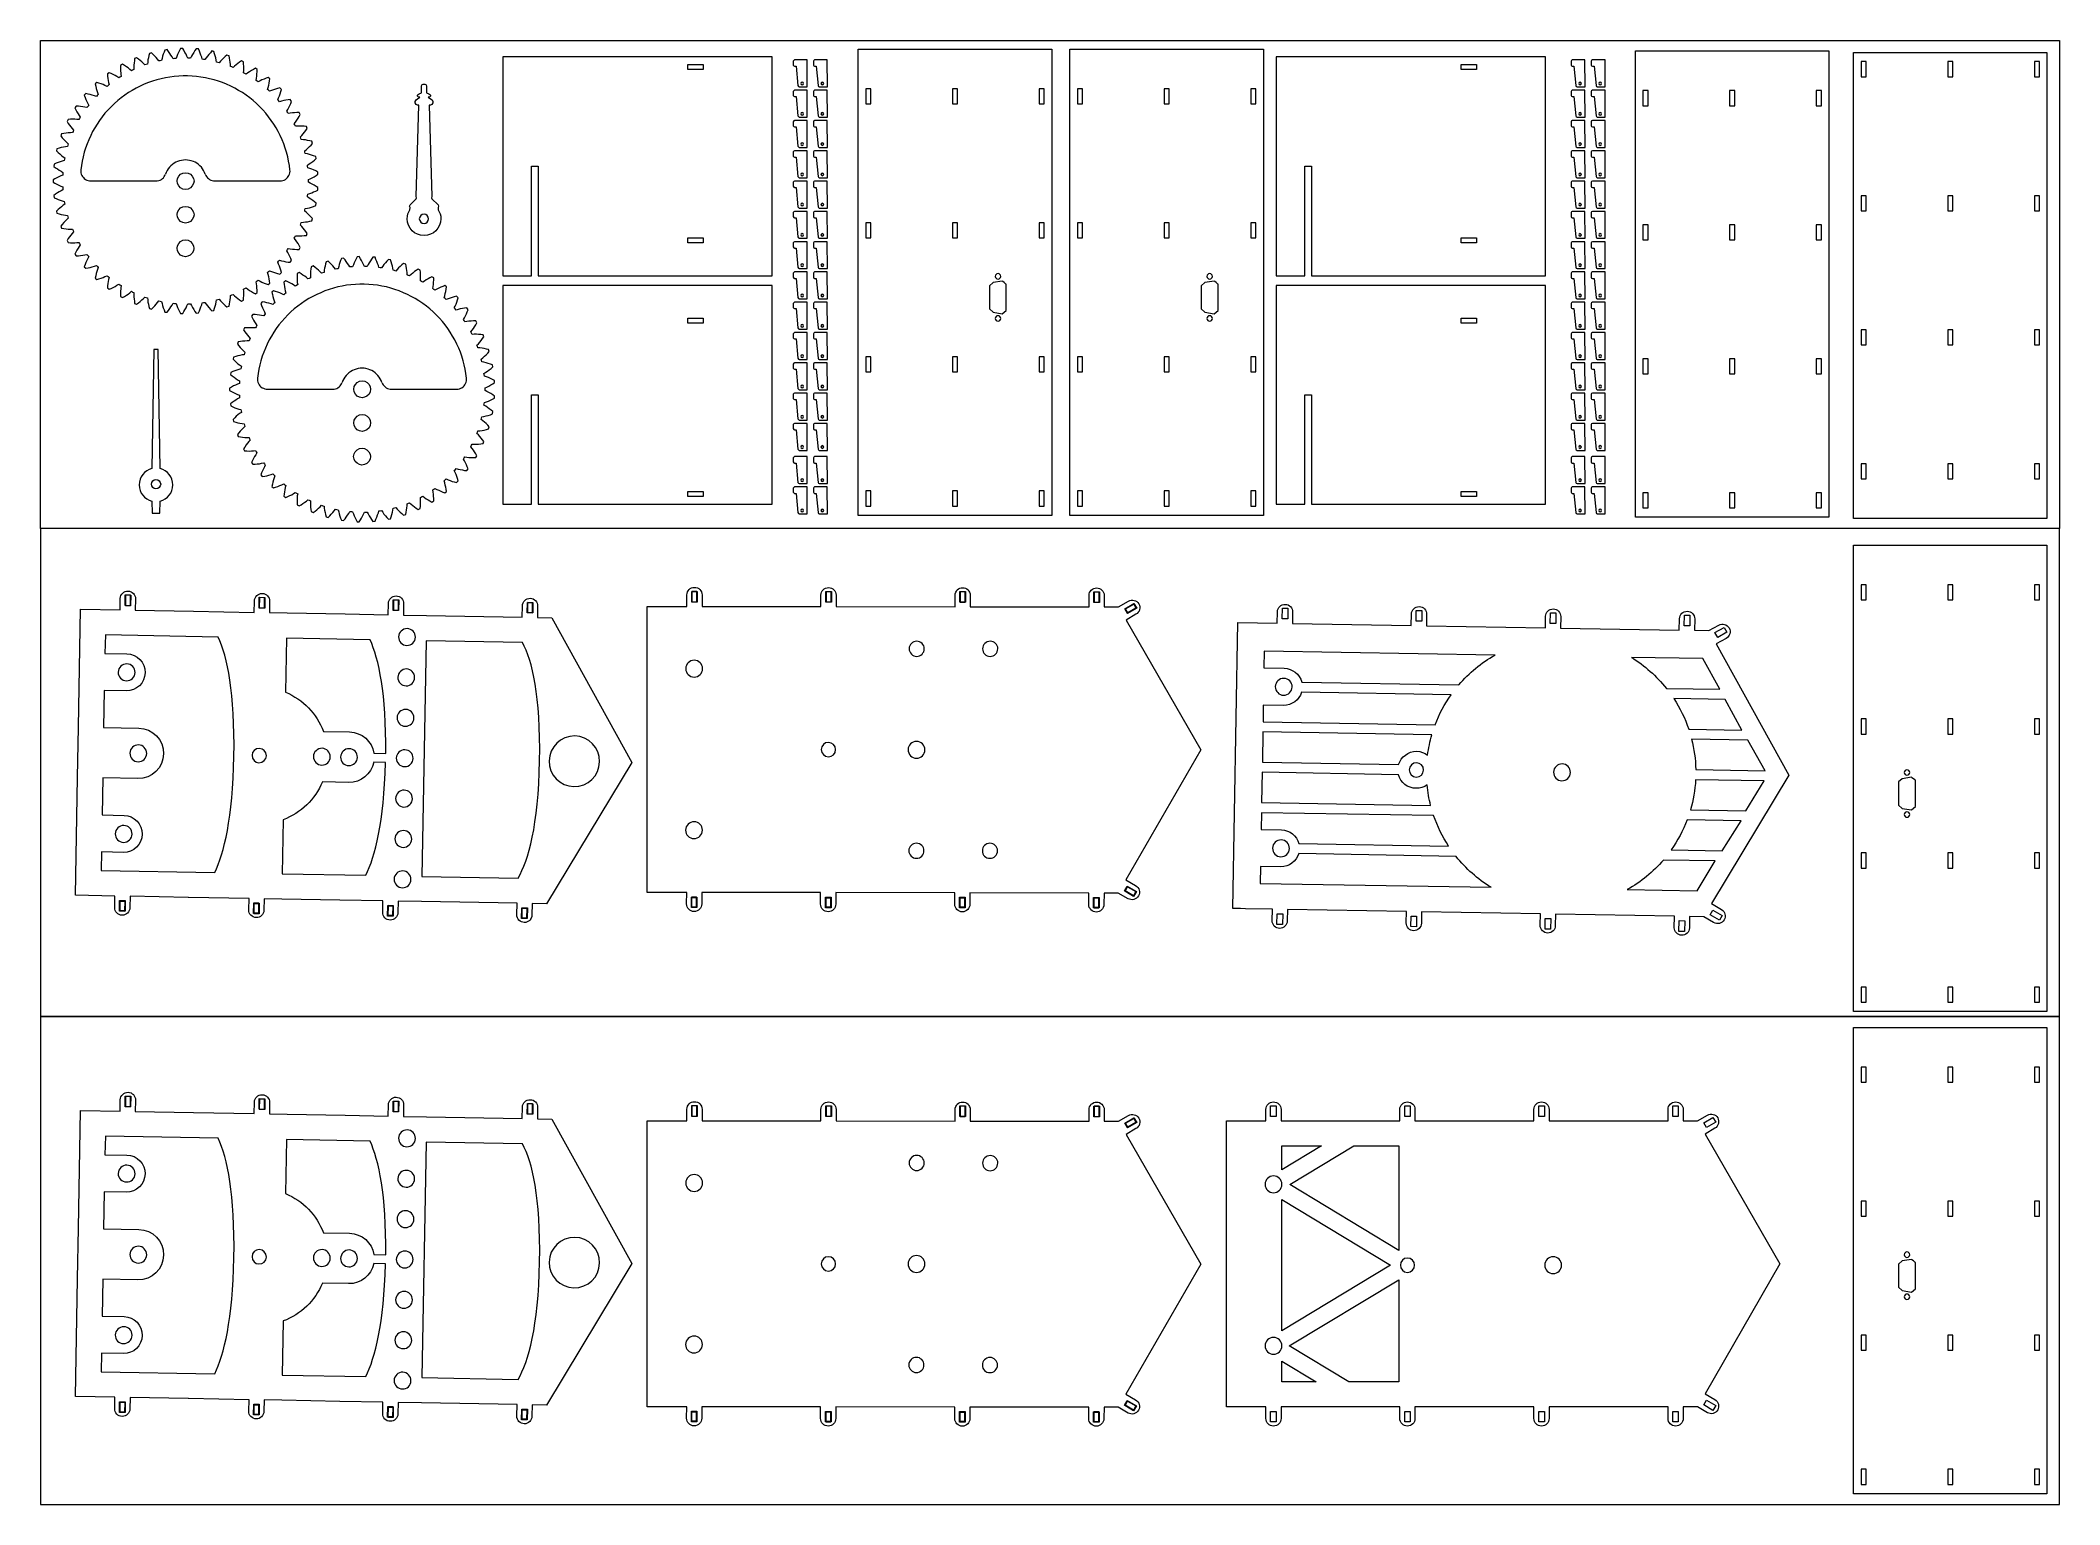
# Model space of a CAD drawing. Header units: inches. Extents: x -10 to 110, y -123 to -36.
import ezdxf

# ---------------------------------------------------------------- set-up
doc = ezdxf.new("R2010")
doc.units = ezdxf.units.IN
doc.header["$MEASUREMENT"] = 0
doc.layers.add('Layer 1', color=7, linetype='Continuous')

# ---------------------------------------------------------------- blocks, each defined once
blk = doc.blocks.new('block 2')
at = {"layer": 'Layer 1', "lineweight": 0}
for points in [[(6.27, -44.11), (6.16, -44.05), (6.04, -43.99), (5.93, -43.93), (5.93, -43.77), (6.04, -43.72), (6.16, -43.66), (6.27, -43.6), (6.38, -43.53), (6.49, -43.45), (6.48, -43.32), (6.36, -43.26), (6.24, -43.2), (6.13, -43.16), (6.01, -43.11), (5.89, -43.07), (5.88, -42.99), (5.87, -42.91), (5.97, -42.84), (6.08, -42.77), (6.19, -42.69), (6.29, -42.61), (6.39, -42.52), (6.37, -42.4), (6.24, -42.35), (6.12, -42.31), (5.99, -42.28), (5.87, -42.24), (5.74, -42.22), (5.72, -42.14), (5.71, -42.06), (5.81, -41.98), (5.9, -41.9), (6, -41.81), (6.09, -41.72), (6.18, -41.62), (6.14, -41.49), (6.01, -41.46), (5.88, -41.44), (5.75, -41.41), (5.63, -41.4), (5.5, -41.39), (5.47, -41.31), (5.45, -41.24), (5.53, -41.15), (5.7, -40.95), (5.78, -40.85), (5.86, -40.74), (5.81, -40.62), (5.68, -40.6), (5.54, -40.6), (5.41, -40.59), (5.29, -40.59), (5.16, -40.59), (5.13, -40.52), (5.09, -40.45), (5.17, -40.35), (5.24, -40.24), (5.31, -40.13), (5.38, -40.02), (5.44, -39.91), (5.37, -39.79), (5.24, -39.79), (5.11, -39.8), (4.98, -39.81), (4.85, -39.82), (4.73, -39.84), (4.68, -39.77), (4.64, -39.71), (4.7, -39.6), (4.77, -39.49), (4.82, -39.37), (4.88, -39.25), (4.93, -39.13), (4.85, -39.02), (4.72, -39.04), (4.58, -39.06), (4.46, -39.08), (4.33, -39.12), (4.21, -39.15), (4.16, -39.08), (4.11, -39.03), (4.16, -38.91), (4.21, -38.79), (4.25, -38.67), (4.29, -38.54), (4.33, -38.41), (4.23, -38.32), (4.1, -38.35), (3.97, -38.39), (3.85, -38.43), (3.73, -38.47), (3.61, -38.52), (3.55, -38.46), (3.49, -38.41), (3.53, -38.29), (3.57, -38.17), (3.6, -38.04), (3.62, -37.91), (3.64, -37.78), (3.54, -37.7), (3.41, -37.74), (3.29, -37.8), (3.17, -37.85), (3.06, -37.91), (2.95, -37.97), (2.88, -37.92), (2.82, -37.88), (2.84, -37.75), (2.86, -37.62), (2.87, -37.49), (2.88, -37.36), (2.89, -37.23), (2.78, -37.16), (2.66, -37.22), (2.54, -37.28), (2.43, -37.36), (2.33, -37.42), (2.22, -37.5), (2.15, -37.46), (2.08, -37.42), (2.09, -37.29), (2.09, -37.04), (2.08, -36.91), (2.07, -36.77), (1.95, -36.72), (1.84, -36.79), (1.74, -36.87), (1.63, -36.95), (1.54, -37.03), (1.45, -37.12), (1.37, -37.08), (1.3, -37.06), (1.29, -36.93), (1.28, -36.8), (1.26, -36.68), (1.24, -36.55), (1.21, -36.41), (1.09, -36.37), (0.98, -36.46), (0.89, -36.55), (0.8, -36.64), (0.71, -36.73), (0.63, -36.83), (0.55, -36.81), (0.47, -36.79), (0.45, -36.67), (0.42, -36.54), (0.39, -36.41), (0.35, -36.29), (0.31, -36.16), (0.18, -36.13), (0.1, -36.23), (0.01, -36.33), (-0.07, -36.44), (-0.15, -36.54), (-0.22, -36.64), (-0.3, -36.63), (-0.38, -36.62), (-0.41, -36.5), (-0.46, -36.38), (-0.5, -36.26), (-0.55, -36.14), (-0.61, -36.01), (-0.74, -36), (-0.82, -36.11), (-0.89, -36.22), (-0.96, -36.33), (-1.02, -36.44), (-1.08, -36.56), (-1.16, -36.56), (-1.24, -36.55), (-1.29, -36.44), (-1.34, -36.32), (-1.41, -36.21), (-1.47, -36.09), (-1.54, -35.98), (-1.67, -35.98), (-1.74, -36.1), (-1.8, -36.22), (-1.85, -36.34), (-1.9, -36.45), (-1.94, -36.57), (-2.03, -36.58), (-2.1, -36.59), (-2.17, -36.48), (-2.24, -36.37), (-2.31, -36.27), (-2.39, -36.16), (-2.47, -36.05), (-2.6, -36.08), (-2.65, -36.2), (-2.7, -36.32), (-2.74, -36.44), (-2.77, -36.57), (-2.8, -36.69), (-2.88, -36.71), (-2.96, -36.72), (-3.04, -36.62), (-3.12, -36.52), (-3.2, -36.43), (-3.29, -36.33), (-3.39, -36.24), (-3.52, -36.28), (-3.55, -36.4), (-3.58, -36.53), (-3.61, -36.66), (-3.62, -36.79), (-3.64, -36.91), (-3.72, -36.94), (-3.79, -36.96), (-3.88, -36.87), (-3.97, -36.78), (-4.07, -36.7), (-4.17, -36.61), (-4.28, -36.53), (-4.4, -36.58), (-4.41, -36.71), (-4.43, -36.84), (-4.44, -36.97), (-4.44, -37.1), (-4.44, -37.23), (-4.52, -37.26), (-4.59, -37.3), (-4.68, -37.22), (-4.79, -37.14), (-4.89, -37.07), (-5, -37), (-5.12, -36.92), (-5.24, -36.99), (-5.24, -37.12), (-5.24, -37.25), (-5.22, -37.51), (-5.2, -37.64), (-5.28, -37.68), (-5.34, -37.72), (-5.45, -37.65), (-5.56, -37.59), (-5.68, -37.53), (-5.79, -37.47), (-5.92, -37.42), (-6.02, -37.49), (-6.01, -37.63), (-5.99, -37.76), (-5.97, -37.88), (-5.95, -38.01), (-5.92, -38.13), (-5.98, -38.19), (-6.04, -38.24), (-6.16, -38.18), (-6.27, -38.13), (-6.39, -38.08), (-6.52, -38.04), (-6.64, -38), (-6.74, -38.09), (-6.71, -38.22), (-6.68, -38.35), (-6.64, -38.47), (-6.6, -38.59), (-6.56, -38.71), (-6.62, -38.77), (-6.67, -38.83), (-6.79, -38.79), (-6.92, -38.75), (-7.04, -38.72), (-7.17, -38.69), (-7.3, -38.66), (-7.39, -38.76), (-7.34, -38.89), (-7.3, -39.01), (-7.24, -39.13), (-7.19, -39.25), (-7.13, -39.36), (-7.18, -39.43), (-7.23, -39.49), (-7.36, -39.46), (-7.48, -39.44), (-7.61, -39.42), (-7.74, -39.41), (-7.87, -39.4), (-7.95, -39.51), (-7.89, -39.63), (-7.83, -39.75), (-7.76, -39.86), (-7.69, -39.97), (-7.63, -40.07), (-7.67, -40.14), (-7.71, -40.21), (-7.83, -40.2), (-7.96, -40.19), (-8.22, -40.19), (-8.35, -40.2), (-8.41, -40.32), (-8.34, -40.43), (-8.27, -40.54), (-8.19, -40.64), (-8.11, -40.74), (-8.03, -40.84), (-8.06, -40.91), (-8.09, -40.98), (-8.22, -40.99), (-8.35, -41), (-8.47, -41.01), (-8.6, -41.03), (-8.74, -41.05), (-8.78, -41.17), (-8.7, -41.28), (-8.61, -41.38), (-8.52, -41.47), (-8.43, -41.56), (-8.34, -41.64), (-8.36, -41.72), (-8.39, -41.8), (-8.51, -41.82), (-8.63, -41.84), (-8.76, -41.87), (-8.89, -41.9), (-9.02, -41.94), (-9.05, -42.07), (-8.95, -42.16), (-8.85, -42.25), (-8.75, -42.33), (-8.65, -42.41), (-8.55, -42.48), (-8.56, -42.56), (-8.58, -42.64), (-8.7, -42.68), (-8.82, -42.71), (-8.95, -42.76), (-9.07, -42.8), (-9.19, -42.86), (-9.21, -42.99), (-9.1, -43.07), (-8.99, -43.14), (-8.88, -43.21), (-8.77, -43.28), (-8.66, -43.34), (-8.67, -43.42), (-8.67, -43.5), (-8.79, -43.55), (-8.91, -43.6), (-9.02, -43.66), (-9.14, -43.72), (-9.25, -43.79), (-9.25, -43.92), (-9.14, -43.99), (-9.02, -44.05), (-8.91, -44.11), (-8.79, -44.16), (-8.67, -44.2), (-8.67, -44.29), (-8.66, -44.37), (-8.77, -44.43), (-8.88, -44.49), (-8.99, -44.56), (-9.1, -44.64), (-9.21, -44.72), (-9.19, -44.85), (-9.07, -44.9), (-8.95, -44.95), (-8.82, -45), (-8.7, -45.04), (-8.58, -45.07), (-8.56, -45.15), (-8.55, -45.23), (-8.65, -45.3), (-8.75, -45.38), (-8.85, -45.46), (-8.95, -45.55), (-9.05, -45.64), (-9.02, -45.77), (-8.89, -45.8), (-8.76, -45.84), (-8.63, -45.87), (-8.51, -45.89), (-8.39, -45.91), (-8.36, -45.99), (-8.34, -46.06), (-8.43, -46.15), (-8.52, -46.24), (-8.61, -46.33), (-8.7, -46.43), (-8.78, -46.53), (-8.74, -46.66), (-8.6, -46.68), (-8.47, -46.7), (-8.35, -46.71), (-8.22, -46.72), (-8.09, -46.72), (-8.06, -46.8), (-8.03, -46.87), (-8.11, -46.97), (-8.19, -47.07), (-8.27, -47.17), (-8.34, -47.28), (-8.41, -47.39), (-8.35, -47.51), (-8.22, -47.52), (-8.09, -47.52), (-7.96, -47.52), (-7.83, -47.51), (-7.71, -47.5), (-7.67, -47.57), (-7.63, -47.64), (-7.69, -47.74), (-7.76, -47.85), (-7.83, -47.96), (-7.89, -48.08), (-7.95, -48.2), (-7.87, -48.31), (-7.74, -48.3), (-7.61, -48.29), (-7.48, -48.27), (-7.36, -48.25), (-7.23, -48.22), (-7.18, -48.29), (-7.13, -48.35), (-7.19, -48.46), (-7.24, -48.58), (-7.3, -48.7), (-7.34, -48.82), (-7.39, -48.95), (-7.3, -49.04), (-7.17, -49.02), (-7.04, -48.99), (-6.92, -48.96), (-6.79, -48.92), (-6.67, -48.88), (-6.61, -48.94), (-6.56, -49), (-6.6, -49.12), (-6.64, -49.24), (-6.68, -49.36), (-6.71, -49.49), (-6.74, -49.62), (-6.64, -49.71), (-6.52, -49.67), (-6.39, -49.63), (-6.27, -49.58), (-6.16, -49.53), (-6.04, -49.48), (-5.98, -49.53), (-5.92, -49.58), (-5.95, -49.7), (-5.97, -49.82), (-5.99, -49.95), (-6.01, -50.08), (-6.02, -50.21), (-5.92, -50.29), (-5.79, -50.24), (-5.68, -50.18), (-5.56, -50.12), (-5.45, -50.05), (-5.34, -49.99), (-5.27, -50.03), (-5.2, -50.07), (-5.22, -50.2), (-5.24, -50.45), (-5.24, -50.59), (-5.24, -50.72), (-5.12, -50.78), (-5, -50.72), (-4.89, -50.64), (-4.79, -50.57), (-4.68, -50.49), (-4.59, -50.41), (-4.52, -50.45), (-4.44, -50.48), (-4.44, -50.61), (-4.44, -50.73), (-4.43, -50.87), (-4.41, -51), (-4.4, -51.13), (-4.28, -51.18), (-4.17, -51.1), (-4.07, -51.01), (-3.97, -50.92), (-3.88, -50.84), (-3.79, -50.75), (-3.71, -50.77), (-3.64, -50.8), (-3.62, -50.92), (-3.61, -51.05), (-3.58, -51.18), (-3.55, -51.31), (-3.52, -51.44), (-3.39, -51.47), (-3.29, -51.37), (-3.2, -51.28), (-3.12, -51.18), (-3.04, -51.08), (-2.96, -50.98), (-2.88, -51), (-2.8, -51.02), (-2.77, -51.14), (-2.74, -51.26), (-2.7, -51.39), (-2.65, -51.51), (-2.6, -51.64), (-2.47, -51.65), (-2.39, -51.55), (-2.31, -51.44), (-2.24, -51.34), (-2.17, -51.23), (-2.1, -51.12), (-2.02, -51.13), (-1.94, -51.13), (-1.9, -51.25), (-1.85, -51.37), (-1.8, -51.49), (-1.74, -51.61), (-1.67, -51.72), (-1.54, -51.73), (-1.47, -51.61), (-1.41, -51.5), (-1.34, -51.39), (-1.29, -51.27), (-1.24, -51.16), (-1.16, -51.16), (-1.08, -51.15), (-1.02, -51.26), (-0.96, -51.37), (-0.89, -51.48), (-0.82, -51.6), (-0.74, -51.71), (-0.61, -51.69), (-0.55, -51.57), (-0.5, -51.45), (-0.46, -51.33), (-0.41, -51.21), (-0.38, -51.09), (-0.3, -51.08), (-0.22, -51.07), (-0.15, -51.17), (-0.07, -51.27), (0.01, -51.37), (0.1, -51.48), (0.18, -51.57), (0.31, -51.55), (0.35, -51.42), (0.39, -51.29), (0.42, -51.17), (0.45, -51.04), (0.47, -50.92), (0.55, -50.9), (0.63, -50.88), (0.71, -50.97), (0.8, -51.07), (0.89, -51.16), (0.98, -51.25), (1.09, -51.34), (1.21, -51.29), (1.24, -51.16), (1.26, -51.04), (1.28, -50.91), (1.29, -50.78), (1.3, -50.65), (1.37, -50.62), (1.45, -50.59), (1.54, -50.68), (1.63, -50.76), (1.74, -50.84), (1.84, -50.92), (1.95, -50.99), (2.07, -50.94), (2.08, -50.8), (2.09, -50.67), (2.09, -50.41), (2.08, -50.29), (2.15, -50.25), (2.22, -50.21), (2.33, -50.28), (2.43, -50.36), (2.54, -50.42), (2.66, -50.49), (2.78, -50.55), (2.89, -50.48), (2.88, -50.35), (2.87, -50.21), (2.86, -50.08), (2.84, -49.96), (2.82, -49.84), (2.89, -49.79), (2.95, -49.74), (3.06, -49.8), (3.17, -49.86), (3.29, -49.92), (3.41, -49.96), (3.54, -50.01), (3.64, -49.93), (3.62, -49.8), (3.6, -49.67), (3.57, -49.54), (3.53, -49.42), (3.49, -49.3), (3.56, -49.24), (3.61, -49.19), (3.73, -49.24), (3.85, -49.28), (3.97, -49.32), (4.1, -49.36), (4.23, -49.39), (4.33, -49.29), (4.29, -49.16), (4.25, -49.04), (4.21, -48.92), (4.16, -48.8), (4.11, -48.68), (4.16, -48.62), (4.21, -48.56), (4.33, -48.6), (4.46, -48.62), (4.58, -48.65), (4.72, -48.67), (4.85, -48.68), (4.93, -48.58), (4.88, -48.46), (4.82, -48.34), (4.77, -48.22), (4.7, -48.11), (4.64, -48), (4.69, -47.93), (4.73, -47.87), (4.85, -47.88), (4.98, -47.9), (5.11, -47.91), (5.24, -47.92), (5.37, -47.92), (5.44, -47.8), (5.38, -47.68), (5.31, -47.57), (5.24, -47.47), (5.17, -47.36), (5.09, -47.26), (5.13, -47.19), (5.16, -47.12), (5.29, -47.12), (5.41, -47.12), (5.54, -47.12), (5.68, -47.1), (5.81, -47.09), (5.86, -46.97), (5.78, -46.86), (5.7, -46.76), (5.62, -46.66), (5.53, -46.56), (5.45, -46.47), (5.48, -46.4), (5.5, -46.32), (5.63, -46.31), (5.75, -46.29), (5.88, -46.28), (6.01, -46.25), (6.14, -46.22), (6.18, -46.09), (6.09, -46), (6, -45.9), (5.9, -45.81), (5.81, -45.73), (5.71, -45.65), (5.72, -45.57), (5.74, -45.49), (5.87, -45.47), (5.99, -45.44), (6.12, -45.4), (6.24, -45.36), (6.37, -45.31), (6.39, -45.18), (6.29, -45.1), (6.19, -45.01), (6.08, -44.94), (5.97, -44.87), (5.87, -44.8), (5.88, -44.72), (5.89, -44.64), (6.01, -44.6), (6.13, -44.55), (6.24, -44.5), (6.36, -44.45), (6.48, -44.39), (6.49, -44.25), (6.38, -44.18), (6.27, -44.11)], [(4.83, -43.19), (4.8, -42.93), (4.75, -42.67), (4.7, -42.41), (4.63, -42.15), (4.55, -41.9), (4.46, -41.65), (4.37, -41.4), (4.25, -41.16), (4.14, -40.92), (4.01, -40.69), (3.87, -40.47), (3.72, -40.25), (3.56, -40.04), (3.4, -39.83), (3.22, -39.63), (3.04, -39.44), (2.85, -39.25), (2.65, -39.08), (2.44, -38.91), (2.23, -38.76), (2.01, -38.6), (1.78, -38.47), (1.55, -38.34), (1.31, -38.22), (1.07, -38.11), (0.82, -38.01), (0.58, -37.92), (0.32, -37.84), (0.06, -37.78), (-0.19, -37.72), (-0.46, -37.68), (-0.72, -37.64), (-0.98, -37.62), (-1.25, -37.61), (-1.51, -37.61), (-1.77, -37.62), (-2.04, -37.64), (-2.3, -37.68), (-2.57, -37.72), (-2.82, -37.78), (-3.08, -37.84), (-3.33, -37.92), (-3.58, -38.01), (-3.83, -38.11), (-4.07, -38.22), (-4.31, -38.34), (-4.54, -38.47), (-4.76, -38.6), (-4.99, -38.76), (-5.2, -38.91), (-5.4, -39.08), (-5.6, -39.25), (-5.8, -39.44), (-5.98, -39.63), (-6.16, -39.83), (-6.32, -40.04), (-6.48, -40.25), (-6.63, -40.47), (-6.76, -40.69), (-6.9, -40.92), (-7.01, -41.16), (-7.12, -41.4), (-7.22, -41.65), (-7.31, -41.9), (-7.39, -42.15), (-7.46, -42.41), (-7.51, -42.67), (-7.56, -42.93), (-7.59, -43.19)], [(-7.6, -43.19), (-7.6, -43.27), (-7.59, -43.36), (-7.57, -43.44), (-7.54, -43.52), (-7.5, -43.59), (-7.44, -43.65), (-7.39, -43.71), (-7.32, -43.76), (-7.24, -43.8), (-7.16, -43.83), (-7.08, -43.84), (-7, -43.85)], [(-0.2, -43.45), (-0.24, -43.34), (-0.3, -43.23), (-0.36, -43.13), (-0.43, -43.04), (-0.52, -42.95), (-0.61, -42.87), (-0.7, -42.8), (-0.81, -42.74), (-0.91, -42.69), (-1.03, -42.65), (-1.14, -42.63), (-1.26, -42.61), (-1.38, -42.6), (-1.5, -42.61), (-1.61, -42.63), (-1.73, -42.65), (-1.85, -42.69), (-1.95, -42.74), (-2.05, -42.8), (-2.15, -42.87), (-2.24, -42.95), (-2.33, -43.04), (-2.4, -43.13), (-2.46, -43.23), (-2.52, -43.34), (-2.56, -43.45)], [(4.24, -43.85), (4.32, -43.84), (4.4, -43.83), (4.48, -43.8), (4.56, -43.76), (4.62, -43.71), (4.68, -43.65), (4.73, -43.59), (4.77, -43.52), (4.81, -43.44), (4.83, -43.36), (4.84, -43.27), (4.83, -43.19)], [(-7, -43.85), (-3.13, -43.85)], [(-3.13, -43.85), (-3.05, -43.84), (-2.97, -43.83), (-2.89, -43.8), (-2.81, -43.76), (-2.75, -43.71), (-2.69, -43.66), (-2.64, -43.59), (-2.6, -43.52), (-2.56, -43.44)], [(-0.9, -44.01), (-0.97, -44.15), (-1.08, -44.26), (-1.22, -44.33), (-1.38, -44.36), (-1.53, -44.33), (-1.67, -44.26), (-1.78, -44.15), (-1.85, -44), (-1.88, -43.85), (-1.85, -43.7), (-1.78, -43.56), (-1.67, -43.45), (-1.53, -43.38), (-1.37, -43.36), (-1.22, -43.38), (-1.08, -43.45), (-0.97, -43.56), (-0.9, -43.7), (-0.87, -43.86), (-0.9, -44.01)], [(-0.87, -43.86), (-0.9, -44.01), (-0.97, -44.15), (-1.08, -44.26), (-1.22, -44.33), (-1.38, -44.36), (-1.53, -44.33), (-1.67, -44.26), (-1.78, -44.15), (-1.85, -44), (-1.88, -43.85), (-1.85, -43.7), (-1.78, -43.56), (-1.67, -43.45), (-1.53, -43.38), (-1.37, -43.36), (-1.22, -43.38), (-1.08, -43.45), (-0.97, -43.56), (-0.9, -43.7), (-0.87, -43.86)], [(-0.87, -43.86), (-0.9, -44.01), (-0.97, -44.15), (-1.08, -44.26), (-1.22, -44.33), (-1.38, -44.36), (-1.53, -44.33), (-1.67, -44.26), (-1.78, -44.15), (-1.85, -44), (-1.88, -43.85), (-1.85, -43.7), (-1.78, -43.56), (-1.67, -43.45), (-1.53, -43.38), (-1.37, -43.36), (-1.22, -43.38), (-1.08, -43.45), (-0.97, -43.56), (-0.9, -43.7), (-0.87, -43.86)], [(-0.2, -43.44), (-0.16, -43.52), (-0.12, -43.59), (-0.07, -43.66), (-0.01, -43.71), (0.06, -43.76), (0.13, -43.8), (0.21, -43.83), (0.29, -43.84), (0.37, -43.85)], [(0.37, -43.85), (4.24, -43.85)], [(-0.87, -45.86), (-0.9, -46.01), (-0.97, -46.15), (-1.08, -46.26), (-1.22, -46.33), (-1.38, -46.36), (-1.53, -46.33), (-1.67, -46.26), (-1.78, -46.15), (-1.85, -46), (-1.88, -45.85), (-1.85, -45.7), (-1.78, -45.56), (-1.67, -45.45), (-1.53, -45.38), (-1.37, -45.36), (-1.22, -45.38), (-1.08, -45.45), (-0.97, -45.56), (-0.9, -45.7), (-0.87, -45.86)], [(-0.88, -47.86), (-0.9, -48.01), (-0.98, -48.15), (-1.09, -48.26), (-1.23, -48.33), (-1.38, -48.36), (-1.53, -48.33), (-1.68, -48.26), (-1.78, -48.15), (-1.85, -48), (-1.88, -47.85), (-1.85, -47.7), (-1.78, -47.56), (-1.67, -47.45), (-1.53, -47.38), (-1.38, -47.36), (-1.22, -47.38), (-1.08, -47.45), (-0.98, -47.56), (-0.9, -47.7), (-0.88, -47.86)]]:
    blk.add_lwpolyline(points, dxfattribs=at)
blk = doc.blocks.new('block 3')
at = {"layer": 'Layer 1', "lineweight": 0}
for points in [[(16.77, -56.49), (16.65, -56.42), (16.54, -56.36), (16.43, -56.31), (16.43, -56.15), (16.54, -56.1), (16.65, -56.04), (16.77, -55.97), (16.88, -55.9), (16.99, -55.83), (16.98, -55.7), (16.86, -55.64), (16.74, -55.58), (16.63, -55.53), (16.51, -55.49), (16.39, -55.45), (16.38, -55.36), (16.36, -55.29), (16.47, -55.22), (16.58, -55.15), (16.68, -55.07), (16.79, -54.99), (16.89, -54.9), (16.87, -54.77), (16.74, -54.73), (16.61, -54.69), (16.49, -54.65), (16.36, -54.62), (16.24, -54.59), (16.22, -54.51), (16.2, -54.44), (16.3, -54.36), (16.4, -54.27), (16.49, -54.18), (16.59, -54.09), (16.67, -53.99), (16.64, -53.87), (16.51, -53.84), (16.38, -53.81), (16.25, -53.79), (16.12, -53.77), (16, -53.76), (15.97, -53.69), (15.94, -53.61), (16.03, -53.52), (16.2, -53.33), (16.28, -53.22), (16.36, -53.11), (16.31, -52.99), (16.17, -52.98), (16.04, -52.97), (15.91, -52.96), (15.78, -52.96), (15.66, -52.97), (15.62, -52.89), (15.58, -52.82), (15.66, -52.72), (15.73, -52.62), (15.8, -52.51), (15.87, -52.4), (15.94, -52.28), (15.87, -52.17), (15.74, -52.17), (15.61, -52.18), (15.47, -52.18), (15.35, -52.2), (15.23, -52.22), (15.18, -52.15), (15.14, -52.08), (15.2, -51.98), (15.26, -51.86), (15.32, -51.74), (15.37, -51.62), (15.42, -51.5), (15.34, -51.4), (15.21, -51.42), (15.08, -51.44), (14.95, -51.46), (14.83, -51.49), (14.71, -51.52), (14.65, -51.46), (14.6, -51.4), (14.65, -51.29), (14.7, -51.17), (14.75, -51.05), (14.78, -50.92), (14.82, -50.79), (14.73, -50.7), (14.6, -50.73), (14.47, -50.77), (14.35, -50.81), (14.23, -50.85), (14.11, -50.9), (14.05, -50.84), (13.99, -50.79), (14.03, -50.67), (14.06, -50.54), (14.09, -50.42), (14.11, -50.29), (14.14, -50.15), (14.04, -50.07), (13.91, -50.12), (13.79, -50.17), (13.67, -50.22), (13.56, -50.28), (13.44, -50.34), (13.38, -50.3), (13.32, -50.25), (13.34, -50.13), (13.36, -50), (13.37, -49.87), (13.38, -49.74), (13.38, -49.61), (13.27, -49.54), (13.15, -49.6), (13.04, -49.66), (12.93, -49.73), (12.82, -49.8), (12.72, -49.87), (12.64, -49.83), (12.58, -49.79), (12.59, -49.67), (12.59, -49.41), (12.58, -49.28), (12.57, -49.15), (12.45, -49.09), (12.34, -49.17), (12.23, -49.24), (12.13, -49.33), (12.04, -49.41), (11.94, -49.49), (11.86, -49.46), (11.79, -49.43), (11.79, -49.3), (11.77, -49.18), (11.76, -49.05), (11.73, -48.92), (11.71, -48.79), (11.58, -48.75), (11.48, -48.83), (11.38, -48.93), (11.29, -49.02), (11.2, -49.11), (11.13, -49.21), (11.04, -49.18), (10.97, -49.16), (10.95, -49.04), (10.92, -48.91), (10.89, -48.79), (10.85, -48.66), (10.81, -48.54), (10.68, -48.51), (10.59, -48.61), (10.5, -48.71), (10.42, -48.81), (10.35, -48.91), (10.28, -49.02), (10.2, -49.01), (10.12, -48.99), (10.09, -48.87), (10.04, -48.75), (10, -48.63), (9.94, -48.51), (9.89, -48.39), (9.76, -48.38), (9.68, -48.49), (9.61, -48.6), (9.54, -48.71), (9.48, -48.82), (9.42, -48.93), (9.33, -48.93), (9.26, -48.93), (9.21, -48.81), (9.15, -48.7), (9.09, -48.58), (9.02, -48.47), (8.95, -48.35), (8.82, -48.36), (8.76, -48.48), (8.7, -48.59), (8.65, -48.71), (8.6, -48.83), (8.55, -48.95), (8.47, -48.96), (8.39, -48.96), (8.33, -48.86), (8.26, -48.75), (8.18, -48.64), (8.11, -48.54), (8.02, -48.43), (7.89, -48.45), (7.84, -48.58), (7.8, -48.7), (7.76, -48.82), (7.73, -48.94), (7.69, -49.07), (7.61, -49.08), (7.54, -49.1), (7.46, -49), (7.38, -48.9), (7.29, -48.8), (7.2, -48.71), (7.11, -48.62), (6.98, -48.65), (6.95, -48.78), (6.92, -48.91), (6.89, -49.03), (6.87, -49.16), (6.86, -49.29), (6.78, -49.31), (6.7, -49.34), (6.62, -49.25), (6.53, -49.16), (6.43, -49.07), (6.33, -48.99), (6.22, -48.9), (6.1, -48.96), (6.08, -49.09), (6.06, -49.22), (6.06, -49.35), (6.05, -49.48), (6.05, -49.6), (5.98, -49.64), (5.9, -49.67), (5.81, -49.59), (5.71, -49.51), (5.6, -49.44), (5.49, -49.37), (5.38, -49.3), (5.26, -49.36), (5.26, -49.5), (5.26, -49.63), (5.27, -49.89), (5.29, -50.01), (5.22, -50.06), (5.15, -50.1), (5.05, -50.03), (4.94, -49.97), (4.82, -49.9), (4.7, -49.85), (4.58, -49.79), (4.47, -49.87), (4.49, -50), (4.5, -50.13), (4.53, -50.26), (4.55, -50.38), (4.58, -50.51), (4.52, -50.56), (4.46, -50.61), (4.34, -50.55), (4.23, -50.5), (4.11, -50.46), (3.98, -50.42), (3.85, -50.38), (3.75, -50.46), (3.79, -50.59), (3.82, -50.72), (3.85, -50.85), (3.89, -50.97), (3.94, -51.09), (3.88, -51.14), (3.82, -51.2), (3.71, -51.16), (3.58, -51.12), (3.46, -51.09), (3.33, -51.06), (3.19, -51.04), (3.11, -51.14), (3.15, -51.26), (3.2, -51.39), (3.25, -51.51), (3.31, -51.62), (3.36, -51.74), (3.31, -51.8), (3.27, -51.86), (3.14, -51.84), (3.02, -51.82), (2.89, -51.8), (2.76, -51.78), (2.63, -51.78), (2.55, -51.88), (2.61, -52.01), (2.67, -52.12), (2.73, -52.23), (2.8, -52.34), (2.87, -52.45), (2.83, -52.52), (2.79, -52.58), (2.67, -52.58), (2.54, -52.57), (2.27, -52.57), (2.14, -52.58), (2.08, -52.69), (2.15, -52.81), (2.23, -52.91), (2.31, -53.02), (2.39, -53.12), (2.47, -53.21), (2.43, -53.29), (2.4, -53.36), (2.28, -53.36), (2.15, -53.37), (2.02, -53.38), (1.89, -53.4), (1.76, -53.42), (1.71, -53.55), (1.8, -53.65), (1.88, -53.75), (1.97, -53.85), (2.07, -53.94), (2.16, -54.02), (2.13, -54.1), (2.11, -54.18), (1.99, -54.19), (1.86, -54.22), (1.73, -54.24), (1.61, -54.28), (1.48, -54.32), (1.45, -54.44), (1.55, -54.54), (1.64, -54.62), (1.74, -54.71), (1.84, -54.78), (1.95, -54.86), (1.93, -54.94), (1.92, -55.02), (1.79, -55.05), (1.67, -55.09), (1.55, -55.13), (1.43, -55.18), (1.31, -55.23), (1.29, -55.36), (1.39, -55.44), (1.51, -55.52), (1.61, -55.59), (1.72, -55.66), (1.83, -55.72), (1.83, -55.8), (1.83, -55.88), (1.71, -55.93), (1.59, -55.98), (1.47, -56.03), (1.36, -56.1), (1.24, -56.16), (1.24, -56.3), (1.36, -56.36), (1.47, -56.42), (1.59, -56.48), (1.71, -56.54), (1.83, -56.58), (1.83, -56.66), (1.83, -56.74), (1.72, -56.8), (1.61, -56.87), (1.51, -56.94), (1.39, -57.02), (1.29, -57.1), (1.31, -57.22), (1.43, -57.28), (1.55, -57.33), (1.67, -57.37), (1.79, -57.41), (1.92, -57.44), (1.93, -57.52), (1.95, -57.6), (1.84, -57.67), (1.74, -57.75), (1.64, -57.83), (1.55, -57.92), (1.45, -58.02), (1.48, -58.14), (1.61, -58.18), (1.73, -58.22), (1.86, -58.24), (1.99, -58.27), (2.11, -58.29), (2.14, -58.37), (2.16, -58.44), (2.07, -58.52), (1.97, -58.62), (1.88, -58.71), (1.8, -58.81), (1.71, -58.91), (1.76, -59.03), (1.89, -59.06), (2.02, -59.07), (2.15, -59.09), (2.28, -59.1), (2.4, -59.1), (2.43, -59.18), (2.47, -59.25), (2.39, -59.34), (2.31, -59.44), (2.23, -59.54), (2.15, -59.66), (2.08, -59.77), (2.14, -59.89), (2.27, -59.89), (2.41, -59.9), (2.54, -59.89), (2.67, -59.89), (2.79, -59.87), (2.83, -59.94), (2.87, -60.01), (2.8, -60.12), (2.73, -60.22), (2.67, -60.34), (2.61, -60.46), (2.55, -60.58), (2.63, -60.68), (2.76, -60.67), (2.89, -60.66), (3.02, -60.65), (3.14, -60.62), (3.27, -60.6), (3.31, -60.66), (3.36, -60.73), (3.31, -60.84), (3.25, -60.95), (3.2, -61.07), (3.15, -61.19), (3.11, -61.32), (3.19, -61.42), (3.33, -61.4), (3.46, -61.37), (3.58, -61.34), (3.71, -61.3), (3.82, -61.26), (3.88, -61.32), (3.94, -61.38), (3.89, -61.49), (3.85, -61.62), (3.82, -61.74), (3.79, -61.86), (3.75, -62), (3.85, -62.09), (3.98, -62.05), (4.11, -62), (4.23, -61.95), (4.34, -61.9), (4.46, -61.85), (4.52, -61.9), (4.58, -61.95), (4.55, -62.07), (4.53, -62.2), (4.5, -62.33), (4.49, -62.46), (4.47, -62.59), (4.58, -62.67), (4.7, -62.61), (4.82, -62.55), (4.94, -62.5), (5.05, -62.43), (5.15, -62.36), (5.22, -62.41), (5.29, -62.45), (5.27, -62.57), (5.26, -62.83), (5.26, -62.96), (5.26, -63.1), (5.38, -63.16), (5.49, -63.09), (5.6, -63.02), (5.71, -62.94), (5.81, -62.87), (5.9, -62.79), (5.98, -62.82), (6.05, -62.86), (6.05, -62.98), (6.06, -63.11), (6.06, -63.24), (6.08, -63.37), (6.1, -63.5), (6.22, -63.55), (6.33, -63.47), (6.43, -63.39), (6.53, -63.3), (6.62, -63.21), (6.7, -63.12), (6.78, -63.15), (6.86, -63.18), (6.87, -63.3), (6.89, -63.42), (6.92, -63.55), (6.95, -63.68), (6.98, -63.81), (7.11, -63.84), (7.2, -63.75), (7.29, -63.66), (7.38, -63.56), (7.46, -63.46), (7.54, -63.36), (7.62, -63.38), (7.69, -63.39), (7.73, -63.51), (7.76, -63.64), (7.8, -63.76), (7.84, -63.89), (7.89, -64.01), (8.02, -64.03), (8.11, -63.93), (8.18, -63.82), (8.26, -63.71), (8.33, -63.61), (8.39, -63.5), (8.48, -63.5), (8.55, -63.51), (8.6, -63.63), (8.65, -63.75), (8.7, -63.86), (8.76, -63.98), (8.82, -64.1), (8.95, -64.1), (9.02, -63.99), (9.09, -63.88), (9.15, -63.76), (9.21, -63.65), (9.26, -63.53), (9.34, -63.53), (9.42, -63.53), (9.48, -63.64), (9.54, -63.75), (9.61, -63.86), (9.68, -63.97), (9.76, -64.08), (9.89, -64.07), (9.94, -63.95), (10, -63.83), (10.04, -63.7), (10.09, -63.58), (10.12, -63.46), (10.2, -63.45), (10.28, -63.44), (10.35, -63.54), (10.42, -63.65), (10.5, -63.75), (10.59, -63.85), (10.68, -63.95), (10.81, -63.92), (10.85, -63.8), (10.89, -63.67), (10.92, -63.54), (10.95, -63.42), (10.97, -63.3), (11.05, -63.27), (11.13, -63.25), (11.2, -63.35), (11.29, -63.44), (11.38, -63.54), (11.48, -63.62), (11.58, -63.71), (11.71, -63.67), (11.73, -63.54), (11.76, -63.41), (11.77, -63.28), (11.79, -63.15), (11.79, -63.03), (11.87, -63), (11.94, -62.97), (12.04, -63.05), (12.13, -63.14), (12.23, -63.22), (12.34, -63.29), (12.45, -63.37), (12.57, -63.31), (12.58, -63.18), (12.59, -63.05), (12.59, -62.79), (12.58, -62.66), (12.65, -62.62), (12.72, -62.58), (12.82, -62.66), (12.93, -62.73), (13.04, -62.8), (13.15, -62.86), (13.27, -62.93), (13.38, -62.86), (13.38, -62.72), (13.37, -62.59), (13.36, -62.46), (13.34, -62.34), (13.32, -62.21), (13.38, -62.16), (13.44, -62.12), (13.56, -62.18), (13.67, -62.23), (13.79, -62.29), (13.91, -62.34), (14.04, -62.39), (14.14, -62.3), (14.11, -62.17), (14.09, -62.04), (14.06, -61.92), (14.03, -61.79), (13.99, -61.67), (14.05, -61.62), (14.11, -61.56), (14.23, -61.61), (14.35, -61.66), (14.47, -61.7), (14.6, -61.73), (14.73, -61.76), (14.82, -61.67), (14.78, -61.54), (14.75, -61.42), (14.7, -61.29), (14.65, -61.17), (14.6, -61.06), (14.66, -61), (14.71, -60.94), (14.83, -60.97), (14.95, -61), (15.08, -61.02), (15.21, -61.05), (15.34, -61.06), (15.42, -60.96), (15.37, -60.83), (15.32, -60.71), (15.26, -60.6), (15.2, -60.49), (15.14, -60.38), (15.18, -60.31), (15.23, -60.24), (15.35, -60.26), (15.47, -60.28), (15.61, -60.29), (15.74, -60.29), (15.87, -60.29), (15.94, -60.18), (15.87, -60.06), (15.8, -59.95), (15.73, -59.84), (15.66, -59.74), (15.58, -59.64), (15.62, -59.56), (15.66, -59.49), (15.78, -59.5), (15.91, -59.5), (16.04, -59.49), (16.17, -59.48), (16.31, -59.46), (16.36, -59.34), (16.28, -59.24), (16.2, -59.13), (16.11, -59.03), (16.03, -58.94), (15.94, -58.85), (15.97, -58.77), (16, -58.7), (16.12, -58.69), (16.25, -58.67), (16.38, -58.65), (16.51, -58.62), (16.64, -58.59), (16.67, -58.47), (16.59, -58.37), (16.49, -58.27), (16.4, -58.18), (16.3, -58.1), (16.2, -58.02), (16.22, -57.94), (16.24, -57.87), (16.36, -57.84), (16.49, -57.81), (16.61, -57.78), (16.74, -57.74), (16.87, -57.69), (16.89, -57.56), (16.79, -57.47), (16.68, -57.39), (16.58, -57.31), (16.47, -57.24), (16.36, -57.18), (16.38, -57.09), (16.39, -57.02), (16.51, -56.98), (16.63, -56.93), (16.74, -56.88), (16.86, -56.82), (16.98, -56.76), (16.99, -56.63), (16.88, -56.56), (16.77, -56.49)], [(15.33, -55.57), (15.29, -55.3), (15.25, -55.04), (15.19, -54.78), (15.13, -54.53), (15.05, -54.27), (14.96, -54.02), (14.86, -53.78), (14.75, -53.54), (14.63, -53.3), (14.5, -53.07), (14.36, -52.84), (14.22, -52.62), (14.06, -52.41), (13.89, -52.2), (13.72, -52), (13.53, -51.81), (13.34, -51.63), (13.14, -51.46), (12.94, -51.29), (12.72, -51.13), (12.5, -50.98), (12.28, -50.84), (12.04, -50.71), (11.81, -50.59), (11.57, -50.49), (11.32, -50.38), (11.07, -50.3), (10.82, -50.22), (10.56, -50.15), (10.3, -50.1), (10.04, -50.05), (9.78, -50.02), (9.51, -50), (9.25, -49.98), (8.98, -49.98), (8.72, -50), (8.45, -50.02), (8.19, -50.05), (7.93, -50.1), (7.67, -50.15), (7.42, -50.22), (7.16, -50.3), (6.91, -50.38), (6.66, -50.49), (6.42, -50.59), (6.19, -50.71), (5.96, -50.84), (5.73, -50.98), (5.51, -51.13), (5.3, -51.29), (5.09, -51.46), (4.89, -51.63), (4.7, -51.81), (4.52, -52), (4.34, -52.2), (4.18, -52.41), (4.02, -52.62), (3.87, -52.84), (3.73, -53.07), (3.6, -53.3), (3.48, -53.54), (3.37, -53.78), (3.27, -54.02), (3.19, -54.27), (3.11, -54.53), (3.04, -54.78), (2.99, -55.04), (2.94, -55.3), (2.91, -55.57)], [(10.3, -55.82), (10.25, -55.71), (10.2, -55.61), (10.13, -55.51), (10.06, -55.41), (9.98, -55.33), (9.89, -55.25), (9.79, -55.18), (9.69, -55.12), (9.58, -55.07), (9.47, -55.03), (9.35, -55), (9.24, -54.98), (9.12, -54.98), (9, -54.98), (8.88, -55), (8.77, -55.03), (8.65, -55.07), (8.54, -55.12), (8.44, -55.18), (8.34, -55.25), (8.25, -55.33), (8.17, -55.41), (8.1, -55.51), (8.03, -55.61), (7.98, -55.71), (7.93, -55.82)], [(2.9, -55.57), (2.9, -55.65), (2.91, -55.73), (2.93, -55.81), (2.96, -55.89), (3, -55.96), (3.05, -56.03), (3.11, -56.09), (3.18, -56.14), (3.25, -56.17), (3.33, -56.2), (3.41, -56.22), (3.5, -56.22)], [(3.5, -56.23), (7.37, -56.23)], [(7.37, -56.22), (7.45, -56.22), (7.53, -56.2), (7.61, -56.18), (7.68, -56.14), (7.75, -56.09), (7.81, -56.03), (7.86, -55.97), (7.9, -55.9), (7.93, -55.82)], [(9.6, -56.39), (9.53, -56.53), (9.41, -56.64), (9.27, -56.7), (9.12, -56.73), (8.97, -56.7), (8.82, -56.63), (8.72, -56.52), (8.65, -56.38), (8.62, -56.23), (8.65, -56.07), (8.72, -55.94), (8.83, -55.82), (8.97, -55.75), (9.13, -55.73), (9.28, -55.75), (9.42, -55.83), (9.53, -55.94), (9.6, -56.08), (9.62, -56.23), (9.6, -56.39)], [(9.62, -56.23), (9.6, -56.39), (9.53, -56.53), (9.41, -56.64), (9.27, -56.7), (9.12, -56.73), (8.97, -56.7), (8.82, -56.63), (8.72, -56.52), (8.65, -56.38), (8.62, -56.23), (8.65, -56.07), (8.72, -55.94), (8.83, -55.82), (8.97, -55.75), (9.13, -55.73), (9.28, -55.75), (9.42, -55.83), (9.53, -55.94), (9.6, -56.08), (9.62, -56.23)], [(9.62, -56.23), (9.6, -56.39), (9.53, -56.53), (9.41, -56.64), (9.27, -56.7), (9.12, -56.73), (8.97, -56.7), (8.82, -56.63), (8.72, -56.52), (8.65, -56.38), (8.62, -56.23), (8.65, -56.07), (8.72, -55.94), (8.83, -55.82), (8.97, -55.75), (9.13, -55.73), (9.28, -55.75), (9.42, -55.83), (9.53, -55.94), (9.6, -56.08), (9.62, -56.23)], [(10.3, -55.82), (10.33, -55.9), (10.37, -55.97), (10.43, -56.03), (10.49, -56.09), (10.55, -56.14), (10.63, -56.18), (10.7, -56.2), (10.78, -56.22), (10.87, -56.22)], [(10.87, -56.23), (14.73, -56.23)], [(14.73, -56.22), (14.82, -56.22), (14.9, -56.2), (14.98, -56.17), (15.05, -56.14), (15.12, -56.09), (15.18, -56.03), (15.23, -55.96), (15.27, -55.89), (15.3, -55.81), (15.32, -55.73), (15.33, -55.65), (15.33, -55.57)], [(9.62, -58.23), (9.6, -58.39), (9.53, -58.53), (9.41, -58.64), (9.27, -58.7), (9.12, -58.73), (8.97, -58.7), (8.82, -58.63), (8.72, -58.52), (8.65, -58.38), (8.62, -58.23), (8.65, -58.07), (8.72, -57.94), (8.83, -57.82), (8.97, -57.75), (9.13, -57.73), (9.28, -57.75), (9.42, -57.83), (9.53, -57.94), (9.6, -58.08), (9.62, -58.23)], [(9.62, -60.23), (9.59, -60.39), (9.52, -60.53), (9.41, -60.64), (9.27, -60.7), (9.11, -60.73), (8.96, -60.7), (8.82, -60.63), (8.71, -60.52), (8.64, -60.38), (8.61, -60.23), (8.64, -60.07), (8.71, -59.94), (8.82, -59.82), (8.97, -59.75), (9.12, -59.73), (9.27, -59.75), (9.41, -59.83), (9.52, -59.94), (9.59, -60.08), (9.62, -60.23)]]:
    blk.add_lwpolyline(points, dxfattribs=at)
blk = doc.blocks.new('block 4')
at = {"layer": 'Layer 1', "lineweight": 0}
for points in [[(-4.97, -98.87), (-4.96, -98.23), (-4.63, -98.24), (-4.64, -98.87), (-4.97, -98.87)], [(-4.8, -98.85), (-4.65, -98.86), (-4.64, -98.26), (-4.94, -98.25), (-4.95, -98.85), (-4.8, -98.85)], [(3, -99.01), (3.01, -98.38), (3.34, -98.39), (3.33, -99.02), (3, -99.01)], [(3.16, -99), (3.31, -99), (3.32, -98.4), (3.02, -98.4), (3.01, -99), (3.16, -99)], [(10.96, -99.16), (10.97, -98.53), (11.3, -98.53), (11.29, -99.16), (10.96, -99.16)], [(11.13, -99.14), (11.28, -99.15), (11.29, -98.55), (10.99, -98.54), (10.98, -99.14), (11.13, -99.14)], [(18.93, -99.3), (18.94, -98.67), (19.27, -98.68), (19.26, -99.31), (18.93, -99.3)], [(19.09, -99.29), (19.24, -99.29), (19.25, -98.69), (18.95, -98.69), (18.94, -99.29), (19.09, -99.29)], [(-5.3, -117.02), (-5.29, -116.39), (-4.96, -116.4), (-4.97, -117.03), (-5.3, -117.02)], [(-4.98, -117.01), (-4.97, -116.41), (-5.12, -116.41), (-5.27, -116.41), (-5.28, -117.01), (-4.98, -117.01)], [(-5.27, -116.99), (-5.26, -116.42), (-4.99, -116.43), (-5, -117), (-5.27, -116.99)], [(3.01, -116.54), (3, -117.17), (2.67, -117.17), (2.68, -116.54), (3.01, -116.54)], [(2.84, -116.56), (2.69, -116.55), (2.68, -117.15), (2.98, -117.16), (2.99, -116.56), (2.84, -116.56)], [(2.98, -116.57), (2.97, -117.14), (2.7, -117.14), (2.71, -116.57), (2.98, -116.57)], [(10.97, -116.69), (10.96, -117.32), (10.63, -117.31), (10.64, -116.68), (10.97, -116.69)], [(10.81, -116.7), (10.66, -116.7), (10.65, -117.3), (10.95, -117.3), (10.96, -116.7), (10.81, -116.7)], [(10.94, -116.72), (10.93, -117.29), (10.66, -117.28), (10.67, -116.71), (10.94, -116.72)], [(18.94, -116.83), (18.93, -117.47), (18.6, -117.46), (18.61, -116.83), (18.94, -116.83)], [(18.77, -116.85), (18.62, -116.84), (18.61, -117.44), (18.91, -117.45), (18.92, -116.85), (18.77, -116.85)], [(18.91, -116.86), (18.9, -117.43), (18.63, -117.43), (18.64, -116.86), (18.91, -116.86)]]:
    blk.add_lwpolyline(points, dxfattribs=at)
for points, knots in [([(7.8, -116.37), (7.8, -116.37), (10.36, -116.41), (10.36, -116.41), (10.36, -116.41), (10.35, -117.09), (10.35, -117.09), (10.34, -117.34), (10.54, -117.55), (10.79, -117.55), (11.04, -117.56), (11.24, -117.36), (11.25, -117.11), (11.25, -117.11), (11.26, -116.43), (11.26, -116.43), (11.26, -116.43), (12.64, -116.45), (12.64, -116.45), (12.64, -116.45), (18.33, -116.56), (18.33, -116.56), (18.33, -116.56), (18.31, -117.24), (18.31, -117.24), (18.31, -117.49), (18.51, -117.69), (18.76, -117.7), (19.01, -117.7), (19.21, -117.5), (19.21, -117.25), (19.21, -117.25), (19.23, -116.57), (19.23, -116.57), (19.23, -116.57), (20.08, -116.59), (20.08, -116.59), (20.08, -116.59), (25.14, -108.18), (25.14, -108.18), (25.14, -108.18), (20.39, -99.59), (20.39, -99.59), (20.39, -99.59), (19.54, -99.58), (19.54, -99.58), (19.54, -99.58), (19.55, -98.9), (19.55, -98.9), (19.55, -98.65), (19.36, -98.44), (19.11, -98.44), (18.86, -98.44), (18.65, -98.63), (18.65, -98.88), (18.65, -98.88), (18.64, -99.56), (18.64, -99.56), (18.64, -99.56), (12.95, -99.46), (12.95, -99.46), (12.95, -99.46), (11.57, -99.43), (11.57, -99.43), (11.57, -99.43), (11.58, -98.75), (11.58, -98.75), (11.59, -98.5), (11.39, -98.3), (11.14, -98.29), (10.89, -98.29), (10.69, -98.49), (10.68, -98.74), (10.68, -98.74), (10.67, -99.42), (10.67, -99.42), (10.67, -99.42), (8.11, -99.37), (8.11, -99.37), (8.11, -99.37), (4.66, -99.31), (4.66, -99.31), (4.66, -99.31), (3.61, -99.29), (3.61, -99.29), (3.61, -99.29), (3.62, -98.61), (3.62, -98.61), (3.62, -98.36), (3.43, -98.15), (3.18, -98.15), (2.93, -98.14), (2.72, -98.34), (2.72, -98.59), (2.72, -98.59), (2.71, -99.27), (2.71, -99.27), (2.71, -99.27), (-0.91, -99.2), (-0.91, -99.2), (-0.91, -99.2), (-4.36, -99.14), (-4.36, -99.14), (-4.36, -99.14), (-4.35, -98.46), (-4.35, -98.46), (-4.34, -98.21), (-4.54, -98.01), (-4.79, -98), (-5.04, -98), (-5.24, -98.2), (-5.25, -98.45), (-5.25, -98.45), (-5.26, -99.13), (-5.26, -99.13), (-5.26, -99.13), (-7.61, -99.08), (-7.61, -99.08), (-7.61, -99.08), (-7.74, -106.08), (-7.74, -106.08), (-7.74, -106.08), (-7.79, -109.08), (-7.79, -109.08), (-7.79, -109.08), (-7.92, -116.08), (-7.92, -116.08), (-7.92, -116.08), (-5.57, -116.12), (-5.57, -116.12), (-5.57, -116.12), (-5.58, -116.8), (-5.58, -116.8), (-5.59, -117.05), (-5.39, -117.26), (-5.14, -117.26), (-4.89, -117.26), (-4.69, -117.07), (-4.68, -116.82), (-4.68, -116.82), (-4.67, -116.14), (-4.67, -116.14), (-4.67, -116.14), (-1.22, -116.2), (-1.22, -116.2), (-1.22, -116.2), (-1.21, -116.2), (-1.2, -116.2), (-1.2, -116.2), (2.4, -116.27), (2.4, -116.27), (2.4, -116.27), (2.38, -116.95), (2.38, -116.95), (2.38, -117.2), (2.58, -117.4), (2.83, -117.41), (3.07, -117.41), (3.28, -117.21), (3.28, -116.96), (3.28, -116.96), (3.3, -116.28), (3.3, -116.28), (3.3, -116.28), (4.35, -116.3), (4.35, -116.3), (4.35, -116.3), (7.8, -116.37), (7.8, -116.37)], [0, 0, 0, 0, 1, 1, 1, 2, 2, 2, 3, 3, 3, 4, 4, 4, 5, 5, 5, 6, 6, 6, 7, 7, 7, 8, 8, 8, 9, 9, 9, 10, 10, 10, 11, 11, 11, 12, 12, 12, 13, 13, 13, 14, 14, 14, 15, 15, 15, 16, 16, 16, 17, 17, 17, 18, 18, 18, 19, 19, 19, 20, 20, 20, 21, 21, 21, 22, 22, 22, 23, 23, 23, 24, 24, 24, 25, 25, 25, 26, 26, 26, 27, 27, 27, 28, 28, 28, 29, 29, 29, 30, 30, 30, 31, 31, 31, 32, 32, 32, 33, 33, 33, 34, 34, 34, 35, 35, 35, 36, 36, 36, 37, 37, 37, 38, 38, 38, 39, 39, 39, 40, 40, 40, 41, 41, 41, 42, 42, 42, 43, 43, 43, 44, 44, 44, 45, 45, 45, 46, 46, 46, 47, 47, 47, 48, 48, 48, 49, 49, 49, 50, 50, 50, 51, 51, 51, 52, 52, 52, 53, 53, 53, 54, 54, 54, 55, 55, 55, 56, 56, 56, 56]), ([(-6.39, -114.61), (-6.39, -114.61), (-6.37, -113.51), (-6.37, -113.51), (-6.37, -113.51), (-5.07, -113.53), (-5.07, -113.53), (-4.46, -113.54), (-3.96, -113.06), (-3.95, -112.45), (-3.94, -111.84), (-4.42, -111.34), (-5.03, -111.33), (-5.03, -111.33), (-6.33, -111.31), (-6.33, -111.31), (-6.33, -111.31), (-6.29, -109.11), (-6.29, -109.11), (-6.29, -109.11), (-4.21, -109.15), (-4.21, -109.15), (-3.38, -109.16), (-2.69, -108.5), (-2.68, -107.67), (-2.66, -106.85), (-3.32, -106.16), (-4.15, -106.15), (-4.15, -106.15), (-6.24, -106.11), (-6.24, -106.11), (-6.24, -106.11), (-6.2, -103.91), (-6.2, -103.91), (-6.2, -103.91), (-4.9, -103.93), (-4.9, -103.93), (-4.29, -103.94), (-3.79, -103.46), (-3.78, -102.85), (-3.77, -102.25), (-4.25, -101.74), (-4.86, -101.73), (-4.86, -101.73), (-6.16, -101.71), (-6.16, -101.71), (-6.16, -101.71), (-6.14, -100.61), (-6.14, -100.61), (-6.14, -100.61), (0.57, -100.73), (0.57, -100.73), (1.11, -101.92), (1.57, -104.05), (1.5, -107.83), (1.43, -111.51), (0.92, -113.57), (0.36, -114.73), (0.36, -114.73), (-6.39, -114.61), (-6.39, -114.61)], [0, 0, 0, 0, 1, 1, 1, 2, 2, 2, 3, 3, 3, 4, 4, 4, 5, 5, 5, 6, 6, 6, 7, 7, 7, 8, 8, 8, 9, 9, 9, 10, 10, 10, 11, 11, 11, 12, 12, 12, 13, 13, 13, 14, 14, 14, 15, 15, 15, 16, 16, 16, 17, 17, 17, 18, 18, 18, 19, 19, 19, 20, 20, 20, 20]), ([(11.8, -100.24), (12.07, -100.24), (12.29, -100.47), (12.29, -100.75), (12.28, -101.02), (12.05, -101.24), (11.78, -101.24), (11.5, -101.23), (11.28, -101), (11.29, -100.73), (11.29, -100.45), (11.52, -100.23), (11.8, -100.24)], [0, 0, 0, 0, 1, 1, 1, 2, 2, 2, 3, 3, 3, 4, 4, 4, 4]), ([(10.52, -107.66), (10.52, -107.66), (9.82, -107.64), (9.82, -107.64), (9.71, -106.94), (9.11, -106.39), (8.37, -106.38), (8.37, -106.38), (6.82, -106.35), (6.82, -106.35), (6.42, -105.3), (5.61, -104.45), (4.57, -104.02), (4.57, -104.02), (4.63, -100.81), (4.63, -100.81), (4.63, -100.81), (9.59, -100.9), (9.59, -100.9), (10.12, -102.05), (10.56, -104.09), (10.52, -107.66)], [0, 0, 0, 0, 1, 1, 1, 2, 2, 2, 3, 3, 3, 4, 4, 4, 5, 5, 5, 6, 6, 6, 7, 7, 7, 7]), ([(18.65, -101.06), (19.23, -102.15), (19.74, -104.21), (19.67, -108.08), (19.59, -111.96), (19.01, -113.99), (18.39, -115.06), (18.39, -115.06), (12.66, -114.95), (12.66, -114.95), (12.66, -114.95), (12.92, -100.96), (12.92, -100.96), (12.92, -100.96), (18.65, -101.06), (18.65, -101.06)], [0, 0, 0, 0, 1, 1, 1, 2, 2, 2, 3, 3, 3, 4, 4, 4, 5, 5, 5, 5]), ([(-4.89, -103.33), (-5.16, -103.33), (-5.38, -103.1), (-5.38, -102.82), (-5.37, -102.55), (-5.14, -102.33), (-4.87, -102.33), (-4.87, -102.33), (-4.87, -102.33), (-4.87, -102.33), (-4.87, -102.33), (-4.87, -102.33), (-4.87, -102.33), (-4.59, -102.34), (-4.37, -102.57), (-4.37, -102.84), (-4.38, -103.12), (-4.61, -103.34), (-4.88, -103.33), (-4.88, -103.33), (-4.88, -103.33), (-4.88, -103.33), (-4.88, -103.33), (-4.89, -103.33), (-4.89, -103.33)], [0, 0, 0, 0, 1, 1, 1, 2, 2, 2, 3, 3, 3, 4, 4, 4, 5, 5, 5, 6, 6, 6, 7, 7, 7, 8, 8, 8, 8]), ([(11.75, -102.64), (12.03, -102.64), (12.25, -102.87), (12.24, -103.15), (12.24, -103.42), (12.01, -103.64), (11.73, -103.64), (11.46, -103.63), (11.24, -103.4), (11.24, -103.13), (11.25, -102.85), (11.48, -102.63), (11.75, -102.64)], [0, 0, 0, 0, 1, 1, 1, 2, 2, 2, 3, 3, 3, 4, 4, 4, 4]), ([(11.71, -105.04), (11.98, -105.04), (12.2, -105.27), (12.2, -105.54), (12.19, -105.82), (11.97, -106.04), (11.69, -106.04), (11.41, -106.03), (11.19, -105.8), (11.2, -105.53), (11.2, -105.25), (11.43, -105.03), (11.71, -105.04)], [0, 0, 0, 0, 1, 1, 1, 2, 2, 2, 3, 3, 3, 4, 4, 4, 4]), ([(23.23, -108.15), (23.22, -108.97), (22.53, -109.63), (21.7, -109.62), (20.88, -109.6), (20.22, -108.92), (20.23, -108.09), (20.25, -107.26), (20.93, -106.6), (21.76, -106.62), (22.59, -106.63), (23.25, -107.32), (23.23, -108.15)], [0, 0, 0, 0, 1, 1, 1, 2, 2, 2, 3, 3, 3, 4, 4, 4, 4]), ([(-4.68, -107.64), (-4.68, -107.36), (-4.45, -107.14), (-4.17, -107.15), (-3.9, -107.15), (-3.68, -107.38), (-3.68, -107.66), (-3.69, -107.93), (-3.91, -108.15), (-4.19, -108.15), (-4.47, -108.14), (-4.69, -107.91), (-4.68, -107.64)], [0, 0, 0, 0, 1, 1, 1, 2, 2, 2, 3, 3, 3, 4, 4, 4, 4]), ([(3.01, -107.35), (3.24, -107.36), (3.43, -107.55), (3.43, -107.79), (3.42, -108.02), (3.23, -108.21), (2.99, -108.2), (2.76, -108.2), (2.57, -108), (2.58, -107.77), (2.58, -107.53), (2.77, -107.35), (3.01, -107.35)], [0, 0, 0, 0, 1, 1, 1, 2, 2, 2, 3, 3, 3, 4, 4, 4, 4]), ([(6.74, -107.35), (7.01, -107.35), (7.23, -107.58), (7.23, -107.85), (7.22, -108.13), (7, -108.35), (6.72, -108.35), (6.44, -108.34), (6.22, -108.11), (6.23, -107.84), (6.23, -107.56), (6.46, -107.34), (6.74, -107.35)], [0, 0, 0, 0, 1, 1, 1, 2, 2, 2, 3, 3, 3, 4, 4, 4, 4]), ([(7.84, -107.87), (7.85, -107.59), (8.08, -107.37), (8.35, -107.37), (8.63, -107.38), (8.85, -107.61), (8.84, -107.88), (8.84, -108.16), (8.61, -108.38), (8.33, -108.37), (8.06, -108.37), (7.84, -108.14), (7.84, -107.87)], [0, 0, 0, 0, 1, 1, 1, 2, 2, 2, 3, 3, 3, 4, 4, 4, 4]), ([(11.15, -107.93), (11.16, -107.65), (11.39, -107.43), (11.66, -107.44), (11.94, -107.44), (12.16, -107.67), (12.15, -107.94), (12.15, -108.22), (11.92, -108.44), (11.65, -108.44), (11.37, -108.43), (11.15, -108.2), (11.15, -107.93)], [0, 0, 0, 0, 1, 1, 1, 2, 2, 2, 3, 3, 3, 4, 4, 4, 4]), ([(4.37, -114.8), (4.37, -114.8), (4.43, -111.59), (4.43, -111.59), (5.48, -111.2), (6.33, -110.38), (6.76, -109.35), (6.76, -109.35), (8.32, -109.37), (8.32, -109.37), (9.05, -109.39), (9.67, -108.87), (9.81, -108.18), (9.81, -108.18), (10.51, -108.19), (10.51, -108.19), (10.42, -111.75), (9.9, -113.76), (9.34, -114.89), (9.34, -114.89), (4.37, -114.8), (4.37, -114.8)], [0, 0, 0, 0, 1, 1, 1, 2, 2, 2, 3, 3, 3, 4, 4, 4, 5, 5, 5, 6, 6, 6, 7, 7, 7, 7]), ([(11.6, -110.83), (11.33, -110.83), (11.11, -110.6), (11.11, -110.33), (11.12, -110.05), (11.34, -109.83), (11.62, -109.83), (11.9, -109.84), (12.12, -110.07), (12.11, -110.34), (12.11, -110.62), (11.88, -110.84), (11.6, -110.83)], [0, 0, 0, 0, 1, 1, 1, 2, 2, 2, 3, 3, 3, 4, 4, 4, 4]), ([(-5.06, -112.93), (-5.34, -112.93), (-5.56, -112.7), (-5.55, -112.42), (-5.55, -112.15), (-5.32, -111.93), (-5.04, -111.93), (-5.04, -111.93), (-5.04, -111.93), (-5.04, -111.93), (-5.04, -111.93), (-5.04, -111.93), (-5.04, -111.93), (-4.76, -111.94), (-4.54, -112.16), (-4.55, -112.44), (-4.55, -112.72), (-4.78, -112.94), (-5.06, -112.93), (-5.06, -112.93), (-5.06, -112.93), (-5.06, -112.93), (-5.06, -112.93), (-5.06, -112.93), (-5.06, -112.93)], [0, 0, 0, 0, 1, 1, 1, 2, 2, 2, 3, 3, 3, 4, 4, 4, 5, 5, 5, 6, 6, 6, 7, 7, 7, 8, 8, 8, 8]), ([(11.56, -113.23), (11.28, -113.23), (11.06, -113), (11.07, -112.73), (11.07, -112.45), (11.3, -112.23), (11.58, -112.23), (11.85, -112.24), (12.07, -112.47), (12.07, -112.74), (12.06, -113.02), (11.83, -113.24), (11.56, -113.23)], [0, 0, 0, 0, 1, 1, 1, 2, 2, 2, 3, 3, 3, 4, 4, 4, 4]), ([(11.02, -115.12), (11.03, -114.85), (11.26, -114.63), (11.53, -114.63), (11.81, -114.64), (12.03, -114.87), (12.02, -115.14), (12.02, -115.42), (11.79, -115.64), (11.51, -115.63), (11.24, -115.63), (11.02, -115.4), (11.02, -115.12)], [0, 0, 0, 0, 1, 1, 1, 2, 2, 2, 3, 3, 3, 4, 4, 4, 4])]:
    blk.add_open_spline(points, degree=3, knots=knots, dxfattribs=at)
blk = doc.blocks.new('block 5')
at = {"layer": 'Layer 1', "lineweight": 0}
for points in [[(28.71, -99.43), (28.71, -98.79), (29.04, -98.79), (29.04, -99.43), (28.71, -99.43)], [(28.87, -99.41), (29.02, -99.41), (29.02, -98.81), (28.72, -98.81), (28.72, -99.41), (28.87, -99.41)], [(36.67, -99.43), (36.67, -98.8), (37.01, -98.8), (37.01, -99.43), (36.67, -99.43)], [(36.84, -99.42), (36.99, -99.42), (36.99, -98.82), (36.69, -98.82), (36.69, -99.42), (36.84, -99.42)], [(44.64, -99.44), (44.64, -98.81), (44.97, -98.81), (44.97, -99.44), (44.64, -99.44)], [(44.81, -99.43), (44.96, -99.43), (44.96, -98.83), (44.66, -98.83), (44.66, -99.43), (44.81, -99.43)], [(52.61, -99.45), (52.61, -98.82), (52.94, -98.82), (52.94, -99.45), (52.61, -99.45)], [(52.77, -99.43), (52.92, -99.43), (52.92, -98.83), (52.62, -98.83), (52.62, -99.43), (52.77, -99.43)], [(54.44, -99.83), (54.99, -99.51), (55.16, -99.8), (54.61, -100.12), (54.44, -99.83)], [(54.98, -99.54), (54.46, -99.84), (54.54, -99.97), (54.61, -100.1), (55.13, -99.8), (54.98, -99.54)], [(54.49, -99.84), (54.98, -99.56), (55.11, -99.79), (54.62, -100.07), (54.49, -99.84)], [(54.59, -116.31), (55.14, -116.63), (54.97, -116.92), (54.43, -116.6), (54.59, -116.31)], [(55.12, -116.64), (54.6, -116.34), (54.52, -116.47), (54.45, -116.6), (54.97, -116.9), (55.12, -116.64)], [(54.47, -116.59), (54.6, -116.36), (55.1, -116.64), (54.96, -116.88), (54.47, -116.59)], [(28.69, -117.59), (28.69, -116.95), (29.02, -116.95), (29.02, -117.59), (28.69, -117.59)], [(29, -117.57), (29, -116.97), (28.85, -116.97), (28.7, -116.97), (28.7, -117.57), (29, -117.57)], [(28.72, -117.55), (28.72, -116.99), (28.99, -116.99), (28.99, -117.55), (28.72, -117.55)], [(36.99, -116.96), (36.99, -117.59), (36.66, -117.59), (36.66, -116.96), (36.99, -116.96)], [(36.82, -116.98), (36.67, -116.98), (36.67, -117.58), (36.97, -117.58), (36.97, -116.98), (36.82, -116.98)], [(36.96, -116.99), (36.96, -117.56), (36.69, -117.56), (36.69, -116.99), (36.96, -116.99)], [(44.95, -116.97), (44.95, -117.6), (44.62, -117.6), (44.62, -116.97), (44.95, -116.97)], [(44.79, -116.99), (44.64, -116.99), (44.64, -117.59), (44.94, -117.59), (44.94, -116.99), (44.79, -116.99)], [(44.92, -117), (44.92, -117.57), (44.65, -117.57), (44.65, -117), (44.92, -117)], [(52.92, -116.98), (52.92, -117.61), (52.59, -117.61), (52.59, -116.98), (52.92, -116.98)], [(52.75, -116.99), (52.6, -116.99), (52.6, -117.59), (52.9, -117.59), (52.9, -116.99), (52.75, -116.99)], [(52.89, -117.01), (52.89, -117.58), (52.62, -117.58), (52.62, -117.01), (52.89, -117.01)]]:
    blk.add_lwpolyline(points, dxfattribs=at)
for points, knots in [([(29.3, -117.37), (29.3, -117.37), (29.31, -116.69), (29.31, -116.69), (29.31, -116.69), (36.37, -116.7), (36.37, -116.7), (36.37, -116.7), (36.37, -117.38), (36.37, -117.38), (36.37, -117.63), (36.57, -117.83), (36.82, -117.83), (37.07, -117.83), (37.27, -117.63), (37.27, -117.38), (37.27, -117.38), (37.27, -116.7), (37.27, -116.7), (37.27, -116.7), (44.34, -116.71), (44.34, -116.71), (44.34, -116.71), (44.34, -117.39), (44.34, -117.39), (44.34, -117.63), (44.54, -117.84), (44.79, -117.84), (45.04, -117.84), (45.24, -117.64), (45.24, -117.39), (45.24, -117.39), (45.24, -116.71), (45.24, -116.71), (45.24, -116.71), (52.31, -116.71), (52.31, -116.71), (52.31, -116.71), (52.3, -117.39), (52.3, -117.39), (52.3, -117.64), (52.51, -117.84), (52.75, -117.84), (53, -117.84), (53.2, -117.64), (53.2, -117.39), (53.2, -117.39), (53.21, -116.71), (53.21, -116.71), (53.21, -116.71), (54.05, -116.72), (54.05, -116.72), (54.05, -116.72), (54.64, -117.06), (54.64, -117.06), (54.86, -117.18), (55.13, -117.11), (55.26, -116.89), (55.38, -116.68), (55.31, -116.4), (55.09, -116.28), (55.09, -116.28), (54.51, -115.94), (54.51, -115.94), (54.51, -115.94), (58.97, -108.22), (58.97, -108.22), (58.97, -108.22), (54.52, -100.5), (54.52, -100.5), (54.52, -100.5), (55.11, -100.16), (55.11, -100.16), (55.33, -100.03), (55.4, -99.76), (55.28, -99.54), (55.15, -99.33), (54.88, -99.25), (54.66, -99.38), (54.66, -99.38), (54.07, -99.72), (54.07, -99.72), (54.07, -99.72), (53.22, -99.71), (53.22, -99.71), (53.22, -99.71), (53.22, -99.03), (53.22, -99.03), (53.22, -98.79), (53.02, -98.58), (52.77, -98.58), (52.53, -98.58), (52.32, -98.79), (52.32, -99.03), (52.32, -99.03), (52.32, -99.71), (52.32, -99.71), (52.32, -99.71), (45.26, -99.71), (45.26, -99.71), (45.26, -99.71), (45.26, -99.03), (45.26, -99.03), (45.26, -98.78), (45.06, -98.58), (44.81, -98.58), (44.56, -98.58), (44.36, -98.78), (44.36, -99.03), (44.36, -99.03), (44.36, -99.71), (44.36, -99.71), (44.36, -99.71), (37.29, -99.7), (37.29, -99.7), (37.29, -99.7), (37.29, -99.02), (37.29, -99.02), (37.29, -98.77), (37.09, -98.57), (36.84, -98.57), (36.59, -98.57), (36.39, -98.77), (36.39, -99.02), (36.39, -99.02), (36.39, -99.7), (36.39, -99.7), (36.39, -99.7), (29.32, -99.69), (29.32, -99.69), (29.32, -99.69), (29.32, -99.01), (29.32, -99.01), (29.32, -98.76), (29.12, -98.56), (28.87, -98.56), (28.63, -98.56), (28.42, -98.76), (28.42, -99.01), (28.42, -99.01), (28.42, -99.69), (28.42, -99.69), (28.42, -99.69), (26.07, -99.69), (26.07, -99.69), (26.07, -99.69), (26.06, -116.69), (26.06, -116.69), (26.06, -116.69), (28.41, -116.69), (28.41, -116.69), (28.41, -116.69), (28.4, -117.37), (28.4, -117.37), (28.4, -117.62), (28.61, -117.82), (28.85, -117.82), (29.1, -117.82), (29.3, -117.62), (29.3, -117.37)], [0, 0, 0, 0, 1, 1, 1, 2, 2, 2, 3, 3, 3, 4, 4, 4, 5, 5, 5, 6, 6, 6, 7, 7, 7, 8, 8, 8, 9, 9, 9, 10, 10, 10, 11, 11, 11, 12, 12, 12, 13, 13, 13, 14, 14, 14, 15, 15, 15, 16, 16, 16, 17, 17, 17, 18, 18, 18, 19, 19, 19, 20, 20, 20, 21, 21, 21, 22, 22, 22, 23, 23, 23, 24, 24, 24, 25, 25, 25, 26, 26, 26, 27, 27, 27, 28, 28, 28, 29, 29, 29, 30, 30, 30, 31, 31, 31, 32, 32, 32, 33, 33, 33, 34, 34, 34, 35, 35, 35, 36, 36, 36, 37, 37, 37, 38, 38, 38, 39, 39, 39, 40, 40, 40, 41, 41, 41, 42, 42, 42, 43, 43, 43, 44, 44, 44, 45, 45, 45, 46, 46, 46, 47, 47, 47, 48, 48, 48, 49, 49, 49, 50, 50, 50, 51, 51, 51, 52, 52, 52, 53, 53, 53, 53]), ([(41.63, -102.2), (41.63, -101.95), (41.83, -101.75), (42.08, -101.75), (42.32, -101.75), (42.53, -101.96), (42.53, -102.2), (42.53, -102.45), (42.32, -102.65), (42.08, -102.65), (41.83, -102.65), (41.63, -102.45), (41.63, -102.2)], [0, 0, 0, 0, 1, 1, 1, 2, 2, 2, 3, 3, 3, 4, 4, 4, 4]), ([(45.99, -102.21), (46, -101.96), (46.2, -101.76), (46.45, -101.76), (46.69, -101.76), (46.9, -101.96), (46.9, -102.21), (46.89, -102.46), (46.69, -102.66), (46.44, -102.66), (46.2, -102.66), (45.99, -102.46), (45.99, -102.21)], [0, 0, 0, 0, 1, 1, 1, 2, 2, 2, 3, 3, 3, 4, 4, 4, 4]), ([(28.35, -103.39), (28.35, -103.11), (28.58, -102.89), (28.85, -102.89), (29.13, -102.89), (29.35, -103.11), (29.35, -103.39), (29.35, -103.67), (29.13, -103.89), (28.85, -103.89), (28.58, -103.89), (28.35, -103.67), (28.35, -103.39)], [0, 0, 0, 0, 1, 1, 1, 2, 2, 2, 3, 3, 3, 4, 4, 4, 4]), ([(36.83, -107.77), (37.07, -107.77), (37.26, -107.96), (37.26, -108.2), (37.26, -108.43), (37.06, -108.62), (36.83, -108.62), (36.6, -108.62), (36.41, -108.43), (36.41, -108.2), (36.41, -107.96), (36.6, -107.77), (36.83, -107.77)], [0, 0, 0, 0, 1, 1, 1, 2, 2, 2, 3, 3, 3, 4, 4, 4, 4]), ([(42.57, -108.2), (42.57, -108.48), (42.35, -108.7), (42.07, -108.7), (41.79, -108.7), (41.57, -108.48), (41.57, -108.2), (41.57, -107.93), (41.79, -107.7), (42.07, -107.7), (42.35, -107.7), (42.57, -107.93), (42.57, -108.2)], [0, 0, 0, 0, 1, 1, 1, 2, 2, 2, 3, 3, 3, 4, 4, 4, 4]), ([(28.34, -112.99), (28.35, -112.71), (28.57, -112.49), (28.85, -112.49), (29.12, -112.49), (29.35, -112.71), (29.34, -112.99), (29.34, -113.27), (29.12, -113.49), (28.84, -113.49), (28.57, -113.49), (28.34, -113.27), (28.34, -112.99)], [0, 0, 0, 0, 1, 1, 1, 2, 2, 2, 3, 3, 3, 4, 4, 4, 4]), ([(41.61, -114.2), (41.61, -113.95), (41.82, -113.75), (42.06, -113.75), (42.31, -113.75), (42.51, -113.96), (42.51, -114.2), (42.51, -114.45), (42.31, -114.65), (42.06, -114.65), (41.81, -114.65), (41.61, -114.45), (41.61, -114.2)], [0, 0, 0, 0, 1, 1, 1, 2, 2, 2, 3, 3, 3, 4, 4, 4, 4]), ([(45.98, -114.21), (45.98, -113.96), (46.18, -113.76), (46.43, -113.76), (46.68, -113.76), (46.88, -113.96), (46.88, -114.21), (46.88, -114.46), (46.68, -114.66), (46.43, -114.66), (46.18, -114.66), (45.98, -114.46), (45.98, -114.21)], [0, 0, 0, 0, 1, 1, 1, 2, 2, 2, 3, 3, 3, 4, 4, 4, 4])]:
    blk.add_open_spline(points, degree=3, knots=knots, dxfattribs=at)
blk = doc.blocks.new('block 6')
at = {"layer": 'Layer 1', "lineweight": 0}
for points in [[(-4.97, -69.08), (-4.96, -68.45), (-4.63, -68.46), (-4.64, -69.09), (-4.97, -69.08)], [(-4.8, -69.07), (-4.65, -69.07), (-4.64, -68.47), (-4.94, -68.47), (-4.95, -69.07), (-4.8, -69.07)], [(3, -69.23), (3.01, -68.59), (3.34, -68.6), (3.33, -69.23), (3, -69.23)], [(3.16, -69.21), (3.31, -69.22), (3.32, -68.62), (3.02, -68.61), (3.01, -69.21), (3.16, -69.21)], [(10.96, -69.37), (10.97, -68.74), (11.3, -68.75), (11.29, -69.38), (10.96, -69.37)], [(11.13, -69.36), (11.28, -69.36), (11.29, -68.76), (10.99, -68.76), (10.98, -69.36), (11.13, -69.36)], [(18.93, -69.52), (18.94, -68.89), (19.27, -68.89), (19.26, -69.52), (18.93, -69.52)], [(19.09, -69.5), (19.24, -69.51), (19.25, -68.91), (18.95, -68.9), (18.94, -69.5), (19.09, -69.5)], [(-5.3, -87.24), (-5.29, -86.61), (-4.96, -86.61), (-4.97, -87.24), (-5.3, -87.24)], [(-4.98, -87.23), (-4.97, -86.63), (-5.12, -86.63), (-5.27, -86.62), (-5.28, -87.22), (-4.98, -87.23)], [(-5.27, -87.21), (-5.26, -86.64), (-4.99, -86.64), (-5, -87.21), (-5.27, -87.21)], [(3.01, -86.76), (3, -87.39), (2.67, -87.38), (2.68, -86.75), (3.01, -86.76)], [(2.84, -86.77), (2.69, -86.77), (2.68, -87.37), (2.98, -87.37), (2.99, -86.77), (2.84, -86.77)], [(2.98, -86.79), (2.97, -87.36), (2.7, -87.35), (2.71, -86.78), (2.98, -86.79)], [(10.97, -86.9), (10.96, -87.53), (10.63, -87.53), (10.64, -86.9), (10.97, -86.9)], [(10.81, -86.92), (10.66, -86.91), (10.65, -87.51), (10.95, -87.52), (10.96, -86.92), (10.81, -86.92)], [(10.94, -86.93), (10.93, -87.5), (10.66, -87.5), (10.67, -86.93), (10.94, -86.93)], [(18.94, -87.05), (18.93, -87.68), (18.6, -87.67), (18.61, -87.04), (18.94, -87.05)], [(18.77, -87.06), (18.62, -87.06), (18.61, -87.66), (18.91, -87.66), (18.92, -87.06), (18.77, -87.06)], [(18.91, -87.08), (18.9, -87.65), (18.63, -87.64), (18.64, -87.07), (18.91, -87.08)]]:
    blk.add_lwpolyline(points, dxfattribs=at)
for points, knots in [([(7.8, -86.58), (7.8, -86.58), (10.36, -86.63), (10.36, -86.63), (10.36, -86.63), (10.35, -87.31), (10.35, -87.31), (10.34, -87.56), (10.54, -87.76), (10.79, -87.77), (11.04, -87.77), (11.24, -87.57), (11.25, -87.32), (11.25, -87.32), (11.26, -86.64), (11.26, -86.64), (11.26, -86.64), (12.64, -86.67), (12.64, -86.67), (12.64, -86.67), (18.33, -86.77), (18.33, -86.77), (18.33, -86.77), (18.31, -87.45), (18.31, -87.45), (18.31, -87.7), (18.51, -87.91), (18.76, -87.91), (19.01, -87.92), (19.21, -87.72), (19.21, -87.47), (19.21, -87.47), (19.23, -86.79), (19.23, -86.79), (19.23, -86.79), (20.08, -86.81), (20.08, -86.81), (20.08, -86.81), (25.14, -78.4), (25.14, -78.4), (25.14, -78.4), (20.39, -69.81), (20.39, -69.81), (20.39, -69.81), (19.54, -69.79), (19.54, -69.79), (19.54, -69.79), (19.55, -69.11), (19.55, -69.11), (19.55, -68.86), (19.36, -68.66), (19.11, -68.65), (18.86, -68.65), (18.65, -68.85), (18.65, -69.1), (18.65, -69.1), (18.64, -69.78), (18.64, -69.78), (18.64, -69.78), (12.95, -69.67), (12.95, -69.67), (12.95, -69.67), (11.57, -69.65), (11.57, -69.65), (11.57, -69.65), (11.58, -68.97), (11.58, -68.97), (11.59, -68.72), (11.39, -68.51), (11.14, -68.51), (10.89, -68.5), (10.69, -68.7), (10.68, -68.95), (10.68, -68.95), (10.67, -69.63), (10.67, -69.63), (10.67, -69.63), (8.11, -69.58), (8.11, -69.58), (8.11, -69.58), (4.66, -69.52), (4.66, -69.52), (4.66, -69.52), (3.61, -69.5), (3.61, -69.5), (3.61, -69.5), (3.62, -68.82), (3.62, -68.82), (3.62, -68.57), (3.43, -68.37), (3.18, -68.36), (2.93, -68.36), (2.72, -68.56), (2.72, -68.81), (2.72, -68.81), (2.71, -69.49), (2.71, -69.49), (2.71, -69.49), (-0.91, -69.42), (-0.91, -69.42), (-0.91, -69.42), (-4.36, -69.36), (-4.36, -69.36), (-4.36, -69.36), (-4.35, -68.68), (-4.35, -68.68), (-4.34, -68.43), (-4.54, -68.22), (-4.79, -68.22), (-5.04, -68.21), (-5.24, -68.41), (-5.25, -68.66), (-5.25, -68.66), (-5.26, -69.34), (-5.26, -69.34), (-5.26, -69.34), (-7.61, -69.3), (-7.61, -69.3), (-7.61, -69.3), (-7.74, -76.3), (-7.74, -76.3), (-7.74, -76.3), (-7.79, -79.3), (-7.79, -79.3), (-7.79, -79.3), (-7.92, -86.29), (-7.92, -86.29), (-7.92, -86.29), (-5.57, -86.34), (-5.57, -86.34), (-5.57, -86.34), (-5.58, -87.02), (-5.58, -87.02), (-5.59, -87.27), (-5.39, -87.47), (-5.14, -87.48), (-4.89, -87.48), (-4.69, -87.28), (-4.68, -87.03), (-4.68, -87.03), (-4.67, -86.35), (-4.67, -86.35), (-4.67, -86.35), (-1.22, -86.42), (-1.22, -86.42), (-1.22, -86.42), (-1.21, -86.42), (-1.2, -86.42), (-1.2, -86.42), (2.4, -86.48), (2.4, -86.48), (2.4, -86.48), (2.38, -87.16), (2.38, -87.16), (2.38, -87.41), (2.58, -87.62), (2.83, -87.62), (3.07, -87.63), (3.28, -87.43), (3.28, -87.18), (3.28, -87.18), (3.3, -86.5), (3.3, -86.5), (3.3, -86.5), (4.35, -86.52), (4.35, -86.52), (4.35, -86.52), (7.8, -86.58), (7.8, -86.58)], [0, 0, 0, 0, 1, 1, 1, 2, 2, 2, 3, 3, 3, 4, 4, 4, 5, 5, 5, 6, 6, 6, 7, 7, 7, 8, 8, 8, 9, 9, 9, 10, 10, 10, 11, 11, 11, 12, 12, 12, 13, 13, 13, 14, 14, 14, 15, 15, 15, 16, 16, 16, 17, 17, 17, 18, 18, 18, 19, 19, 19, 20, 20, 20, 21, 21, 21, 22, 22, 22, 23, 23, 23, 24, 24, 24, 25, 25, 25, 26, 26, 26, 27, 27, 27, 28, 28, 28, 29, 29, 29, 30, 30, 30, 31, 31, 31, 32, 32, 32, 33, 33, 33, 34, 34, 34, 35, 35, 35, 36, 36, 36, 37, 37, 37, 38, 38, 38, 39, 39, 39, 40, 40, 40, 41, 41, 41, 42, 42, 42, 43, 43, 43, 44, 44, 44, 45, 45, 45, 46, 46, 46, 47, 47, 47, 48, 48, 48, 49, 49, 49, 50, 50, 50, 51, 51, 51, 52, 52, 52, 53, 53, 53, 54, 54, 54, 55, 55, 55, 56, 56, 56, 56]), ([(11.8, -70.45), (12.07, -70.46), (12.29, -70.68), (12.29, -70.96), (12.28, -71.24), (12.05, -71.46), (11.78, -71.45), (11.5, -71.45), (11.28, -71.22), (11.29, -70.94), (11.29, -70.67), (11.52, -70.45), (11.8, -70.45)], [0, 0, 0, 0, 1, 1, 1, 2, 2, 2, 3, 3, 3, 4, 4, 4, 4]), ([(-6.39, -84.82), (-6.39, -84.82), (-6.37, -83.72), (-6.37, -83.72), (-6.37, -83.72), (-5.07, -83.75), (-5.07, -83.75), (-4.46, -83.76), (-3.96, -83.27), (-3.95, -82.67), (-3.94, -82.06), (-4.42, -81.56), (-5.03, -81.55), (-5.03, -81.55), (-6.33, -81.52), (-6.33, -81.52), (-6.33, -81.52), (-6.29, -79.32), (-6.29, -79.32), (-6.29, -79.32), (-4.21, -79.36), (-4.21, -79.36), (-3.38, -79.38), (-2.69, -78.72), (-2.68, -77.89), (-2.66, -77.06), (-3.32, -76.38), (-4.15, -76.36), (-4.15, -76.36), (-6.24, -76.32), (-6.24, -76.32), (-6.24, -76.32), (-6.2, -74.12), (-6.2, -74.12), (-6.2, -74.12), (-4.9, -74.15), (-4.9, -74.15), (-4.29, -74.16), (-3.79, -73.68), (-3.78, -73.07), (-3.77, -72.46), (-4.25, -71.96), (-4.86, -71.95), (-4.86, -71.95), (-6.16, -71.92), (-6.16, -71.92), (-6.16, -71.92), (-6.14, -70.82), (-6.14, -70.82), (-6.14, -70.82), (0.57, -70.95), (0.57, -70.95), (1.11, -72.14), (1.57, -74.26), (1.5, -78.04), (1.43, -81.72), (0.92, -83.79), (0.36, -84.95), (0.36, -84.95), (-6.39, -84.82), (-6.39, -84.82)], [0, 0, 0, 0, 1, 1, 1, 2, 2, 2, 3, 3, 3, 4, 4, 4, 5, 5, 5, 6, 6, 6, 7, 7, 7, 8, 8, 8, 9, 9, 9, 10, 10, 10, 11, 11, 11, 12, 12, 12, 13, 13, 13, 14, 14, 14, 15, 15, 15, 16, 16, 16, 17, 17, 17, 18, 18, 18, 19, 19, 19, 20, 20, 20, 20]), ([(10.52, -77.87), (10.52, -77.87), (9.82, -77.86), (9.82, -77.86), (9.71, -77.15), (9.11, -76.6), (8.37, -76.59), (8.37, -76.59), (6.82, -76.56), (6.82, -76.56), (6.42, -75.51), (5.61, -74.66), (4.57, -74.23), (4.57, -74.23), (4.63, -71.02), (4.63, -71.02), (4.63, -71.02), (9.59, -71.11), (9.59, -71.11), (10.12, -72.27), (10.56, -74.3), (10.52, -77.87)], [0, 0, 0, 0, 1, 1, 1, 2, 2, 2, 3, 3, 3, 4, 4, 4, 5, 5, 5, 6, 6, 6, 7, 7, 7, 7]), ([(18.65, -71.28), (19.23, -72.37), (19.74, -74.42), (19.67, -78.3), (19.59, -82.17), (19.01, -84.21), (18.39, -85.27), (18.39, -85.27), (12.66, -85.17), (12.66, -85.17), (12.66, -85.17), (12.92, -71.17), (12.92, -71.17), (12.92, -71.17), (18.65, -71.28), (18.65, -71.28)], [0, 0, 0, 0, 1, 1, 1, 2, 2, 2, 3, 3, 3, 4, 4, 4, 5, 5, 5, 5]), ([(-4.89, -73.55), (-5.16, -73.54), (-5.38, -73.31), (-5.38, -73.04), (-5.37, -72.76), (-5.14, -72.54), (-4.87, -72.55), (-4.87, -72.55), (-4.87, -72.55), (-4.87, -72.55), (-4.87, -72.55), (-4.87, -72.55), (-4.87, -72.55), (-4.59, -72.55), (-4.37, -72.78), (-4.37, -73.06), (-4.38, -73.33), (-4.61, -73.55), (-4.88, -73.55), (-4.88, -73.55), (-4.88, -73.55), (-4.88, -73.55), (-4.88, -73.55), (-4.89, -73.55), (-4.89, -73.55)], [0, 0, 0, 0, 1, 1, 1, 2, 2, 2, 3, 3, 3, 4, 4, 4, 5, 5, 5, 6, 6, 6, 7, 7, 7, 8, 8, 8, 8]), ([(11.75, -72.85), (12.03, -72.86), (12.25, -73.08), (12.24, -73.36), (12.24, -73.64), (12.01, -73.86), (11.73, -73.85), (11.46, -73.85), (11.24, -73.62), (11.24, -73.34), (11.25, -73.07), (11.48, -72.85), (11.75, -72.85)], [0, 0, 0, 0, 1, 1, 1, 2, 2, 2, 3, 3, 3, 4, 4, 4, 4]), ([(11.71, -75.25), (11.98, -75.26), (12.2, -75.48), (12.2, -75.76), (12.19, -76.04), (11.97, -76.26), (11.69, -76.25), (11.41, -76.25), (11.19, -76.02), (11.2, -75.74), (11.2, -75.47), (11.43, -75.25), (11.71, -75.25)], [0, 0, 0, 0, 1, 1, 1, 2, 2, 2, 3, 3, 3, 4, 4, 4, 4]), ([(-4.68, -77.85), (-4.68, -77.58), (-4.45, -77.36), (-4.17, -77.36), (-3.9, -77.37), (-3.68, -77.59), (-3.68, -77.87), (-3.69, -78.15), (-3.91, -78.37), (-4.19, -78.36), (-4.47, -78.36), (-4.69, -78.13), (-4.68, -77.85)], [0, 0, 0, 0, 1, 1, 1, 2, 2, 2, 3, 3, 3, 4, 4, 4, 4]), ([(3.01, -77.57), (3.24, -77.57), (3.43, -77.77), (3.43, -78), (3.42, -78.23), (3.23, -78.42), (2.99, -78.42), (2.76, -78.41), (2.57, -78.22), (2.58, -77.98), (2.58, -77.75), (2.77, -77.56), (3.01, -77.57)], [0, 0, 0, 0, 1, 1, 1, 2, 2, 2, 3, 3, 3, 4, 4, 4, 4]), ([(6.74, -77.56), (7.01, -77.57), (7.23, -77.79), (7.23, -78.07), (7.22, -78.35), (7, -78.57), (6.72, -78.56), (6.44, -78.56), (6.22, -78.33), (6.23, -78.05), (6.23, -77.78), (6.46, -77.56), (6.74, -77.56)], [0, 0, 0, 0, 1, 1, 1, 2, 2, 2, 3, 3, 3, 4, 4, 4, 4]), ([(7.84, -78.08), (7.85, -77.8), (8.08, -77.58), (8.35, -77.59), (8.63, -77.59), (8.85, -77.82), (8.84, -78.1), (8.84, -78.38), (8.61, -78.59), (8.33, -78.59), (8.06, -78.58), (7.84, -78.36), (7.84, -78.08)], [0, 0, 0, 0, 1, 1, 1, 2, 2, 2, 3, 3, 3, 4, 4, 4, 4]), ([(11.15, -78.14), (11.16, -77.86), (11.39, -77.65), (11.66, -77.65), (11.94, -77.66), (12.16, -77.88), (12.15, -78.16), (12.15, -78.44), (11.92, -78.66), (11.65, -78.65), (11.37, -78.65), (11.15, -78.42), (11.15, -78.14)], [0, 0, 0, 0, 1, 1, 1, 2, 2, 2, 3, 3, 3, 4, 4, 4, 4]), ([(23.23, -78.36), (23.22, -79.19), (22.53, -79.85), (21.7, -79.83), (20.88, -79.82), (20.22, -79.14), (20.23, -78.31), (20.25, -77.48), (20.93, -76.82), (21.76, -76.83), (22.59, -76.85), (23.25, -77.53), (23.23, -78.36)], [0, 0, 0, 0, 1, 1, 1, 2, 2, 2, 3, 3, 3, 4, 4, 4, 4]), ([(4.37, -85.02), (4.37, -85.02), (4.43, -81.81), (4.43, -81.81), (5.48, -81.41), (6.33, -80.6), (6.76, -79.56), (6.76, -79.56), (8.32, -79.59), (8.32, -79.59), (9.05, -79.6), (9.67, -79.09), (9.81, -78.39), (9.81, -78.39), (10.51, -78.41), (10.51, -78.41), (10.42, -81.96), (9.9, -83.97), (9.34, -85.11), (9.34, -85.11), (4.37, -85.02), (4.37, -85.02)], [0, 0, 0, 0, 1, 1, 1, 2, 2, 2, 3, 3, 3, 4, 4, 4, 5, 5, 5, 6, 6, 6, 7, 7, 7, 7]), ([(11.6, -81.05), (11.33, -81.04), (11.11, -80.82), (11.11, -80.54), (11.12, -80.26), (11.34, -80.04), (11.62, -80.05), (11.9, -80.05), (12.12, -80.28), (12.11, -80.56), (12.11, -80.83), (11.88, -81.05), (11.6, -81.05)], [0, 0, 0, 0, 1, 1, 1, 2, 2, 2, 3, 3, 3, 4, 4, 4, 4]), ([(-5.06, -83.15), (-5.34, -83.14), (-5.56, -82.91), (-5.55, -82.64), (-5.55, -82.36), (-5.32, -82.14), (-5.04, -82.15), (-5.04, -82.15), (-5.04, -82.15), (-5.04, -82.15), (-5.04, -82.15), (-5.04, -82.15), (-5.04, -82.15), (-4.76, -82.15), (-4.54, -82.38), (-4.55, -82.66), (-4.55, -82.93), (-4.78, -83.15), (-5.06, -83.15), (-5.06, -83.15), (-5.06, -83.15), (-5.06, -83.15), (-5.06, -83.15), (-5.06, -83.15), (-5.06, -83.15)], [0, 0, 0, 0, 1, 1, 1, 2, 2, 2, 3, 3, 3, 4, 4, 4, 5, 5, 5, 6, 6, 6, 7, 7, 7, 8, 8, 8, 8]), ([(11.56, -83.45), (11.28, -83.44), (11.06, -83.22), (11.07, -82.94), (11.07, -82.66), (11.3, -82.44), (11.58, -82.45), (11.85, -82.45), (12.07, -82.68), (12.07, -82.96), (12.06, -83.23), (11.83, -83.45), (11.56, -83.45)], [0, 0, 0, 0, 1, 1, 1, 2, 2, 2, 3, 3, 3, 4, 4, 4, 4]), ([(11.02, -85.34), (11.03, -85.06), (11.26, -84.84), (11.53, -84.85), (11.81, -84.85), (12.03, -85.08), (12.02, -85.36), (12.02, -85.63), (11.79, -85.85), (11.51, -85.85), (11.24, -85.84), (11.02, -85.62), (11.02, -85.34)], [0, 0, 0, 0, 1, 1, 1, 2, 2, 2, 3, 3, 3, 4, 4, 4, 4])]:
    blk.add_open_spline(points, degree=3, knots=knots, dxfattribs=at)
blk = doc.blocks.new('block 7')
at = {"layer": 'Layer 1', "lineweight": 0}
for points in [[(63.8, -69.87), (63.81, -69.24), (64.14, -69.24), (64.13, -69.87), (63.8, -69.87)], [(71.76, -70.01), (71.77, -69.37), (72.1, -69.38), (72.09, -70.01), (71.76, -70.01)], [(79.73, -70.14), (79.74, -69.51), (80.07, -69.52), (80.06, -70.15), (79.73, -70.14)], [(87.69, -70.28), (87.7, -69.65), (88.03, -69.65), (88.02, -70.28), (87.69, -70.28)], [(89.52, -70.69), (90.07, -70.38), (90.23, -70.67), (89.68, -70.98), (89.52, -70.69)], [(63.48, -88.03), (63.5, -87.39), (63.83, -87.4), (63.82, -88.03), (63.48, -88.03)], [(71.79, -87.54), (71.78, -88.17), (71.45, -88.16), (71.46, -87.53), (71.79, -87.54)], [(89.23, -87.46), (89.4, -87.17), (89.95, -87.5), (89.78, -87.78), (89.23, -87.46)], [(79.76, -87.67), (79.75, -88.31), (79.42, -88.3), (79.43, -87.67), (79.76, -87.67)], [(87.72, -87.81), (87.71, -88.44), (87.38, -88.44), (87.39, -87.8), (87.72, -87.81)]]:
    blk.add_lwpolyline(points, dxfattribs=at)
for points, knots in [([(64.1, -87.82), (64.1, -87.82), (64.12, -87.14), (64.12, -87.14), (64.12, -87.14), (71.18, -87.26), (71.18, -87.26), (71.18, -87.26), (71.17, -87.94), (71.17, -87.94), (71.17, -88.19), (71.36, -88.4), (71.61, -88.4), (71.86, -88.4), (72.06, -88.21), (72.07, -87.96), (72.07, -87.96), (72.08, -87.28), (72.08, -87.28), (72.08, -87.28), (79.15, -87.4), (79.15, -87.4), (79.15, -87.4), (79.13, -88.08), (79.13, -88.08), (79.13, -88.33), (79.33, -88.53), (79.58, -88.54), (79.83, -88.54), (80.03, -88.34), (80.03, -88.09), (80.03, -88.09), (80.05, -87.41), (80.05, -87.41), (80.05, -87.41), (87.11, -87.54), (87.11, -87.54), (87.11, -87.54), (87.1, -88.22), (87.1, -88.22), (87.1, -88.46), (87.29, -88.67), (87.54, -88.67), (87.79, -88.68), (88, -88.48), (88, -88.23), (88, -88.23), (88.01, -87.55), (88.01, -87.55), (88.01, -87.55), (88.86, -87.57), (88.86, -87.57), (88.86, -87.57), (89.44, -87.92), (89.44, -87.92), (89.66, -88.04), (89.93, -87.97), (90.06, -87.76), (90.19, -87.55), (90.12, -87.27), (89.91, -87.14), (89.91, -87.14), (89.32, -86.79), (89.32, -86.79), (89.32, -86.79), (93.91, -79.15), (93.91, -79.15), (93.91, -79.15), (89.59, -71.36), (89.59, -71.36), (89.59, -71.36), (90.18, -71.03), (90.18, -71.03), (90.4, -70.9), (90.48, -70.63), (90.36, -70.41), (90.24, -70.2), (89.96, -70.12), (89.75, -70.24), (89.75, -70.24), (89.15, -70.57), (89.15, -70.57), (89.15, -70.57), (88.3, -70.55), (88.3, -70.55), (88.3, -70.55), (88.32, -69.87), (88.32, -69.87), (88.32, -69.63), (88.12, -69.42), (87.87, -69.42), (87.62, -69.41), (87.42, -69.61), (87.42, -69.86), (87.42, -69.86), (87.4, -70.54), (87.4, -70.54), (87.4, -70.54), (80.34, -70.42), (80.34, -70.42), (80.34, -70.42), (80.35, -69.74), (80.35, -69.74), (80.35, -69.49), (80.16, -69.28), (79.91, -69.28), (79.66, -69.28), (79.45, -69.47), (79.45, -69.72), (79.45, -69.72), (79.44, -70.4), (79.44, -70.4), (79.44, -70.4), (72.37, -70.28), (72.37, -70.28), (72.37, -70.28), (72.38, -69.6), (72.38, -69.6), (72.39, -69.35), (72.19, -69.15), (71.94, -69.14), (71.69, -69.14), (71.49, -69.34), (71.48, -69.58), (71.48, -69.58), (71.47, -70.26), (71.47, -70.26), (71.47, -70.26), (64.41, -70.14), (64.41, -70.14), (64.41, -70.14), (64.42, -69.46), (64.42, -69.46), (64.42, -69.22), (64.22, -69.01), (63.98, -69.01), (63.73, -69), (63.52, -69.2), (63.52, -69.45), (63.52, -69.45), (63.51, -70.13), (63.51, -70.13), (63.51, -70.13), (61.16, -70.09), (61.16, -70.09), (61.16, -70.09), (60.87, -87.09), (60.87, -87.09), (60.87, -87.09), (61.32, -87.09), (61.32, -87.09), (61.32, -87.09), (61.62, -87.1), (61.62, -87.1), (61.62, -87.1), (63.22, -87.13), (63.22, -87.13), (63.22, -87.13), (63.2, -87.81), (63.2, -87.81), (63.2, -88.05), (63.4, -88.26), (63.65, -88.26), (63.89, -88.27), (64.1, -88.07), (64.1, -87.82)], [0, 0, 0, 0, 1, 1, 1, 2, 2, 2, 3, 3, 3, 4, 4, 4, 5, 5, 5, 6, 6, 6, 7, 7, 7, 8, 8, 8, 9, 9, 9, 10, 10, 10, 11, 11, 11, 12, 12, 12, 13, 13, 13, 14, 14, 14, 15, 15, 15, 16, 16, 16, 17, 17, 17, 18, 18, 18, 19, 19, 19, 20, 20, 20, 21, 21, 21, 22, 22, 22, 23, 23, 23, 24, 24, 24, 25, 25, 25, 26, 26, 26, 27, 27, 27, 28, 28, 28, 29, 29, 29, 30, 30, 30, 31, 31, 31, 32, 32, 32, 33, 33, 33, 34, 34, 34, 35, 35, 35, 36, 36, 36, 37, 37, 37, 38, 38, 38, 39, 39, 39, 40, 40, 40, 41, 41, 41, 42, 42, 42, 43, 43, 43, 44, 44, 44, 45, 45, 45, 46, 46, 46, 47, 47, 47, 48, 48, 48, 49, 49, 49, 50, 50, 50, 51, 51, 51, 52, 52, 52, 53, 53, 53, 54, 54, 54, 55, 55, 55, 55]), ([(63.91, -72.81), (63.91, -72.81), (62.71, -72.79), (62.71, -72.79), (62.71, -72.79), (62.73, -71.79), (62.73, -71.79), (62.73, -71.79), (76.45, -72.02), (76.45, -72.02), (75.63, -72.48), (74.91, -73.08), (74.3, -73.79), (74.3, -73.79), (64.96, -73.63), (64.96, -73.63), (64.83, -73.16), (64.41, -72.82), (63.91, -72.81)], [0, 0, 0, 0, 1, 1, 1, 2, 2, 2, 3, 3, 3, 4, 4, 4, 5, 5, 5, 6, 6, 6, 6]), ([(88.79, -72.23), (88.79, -72.23), (89.81, -74.05), (89.81, -74.05), (89.81, -74.05), (86.63, -74), (86.63, -74), (86.05, -73.27), (85.34, -72.65), (84.55, -72.16), (84.55, -72.16), (88.79, -72.23), (88.79, -72.23)], [0, 0, 0, 0, 1, 1, 1, 2, 2, 2, 3, 3, 3, 4, 4, 4, 4]), ([(62.67, -74.99), (62.67, -74.99), (63.87, -75.01), (63.87, -75.01), (64.38, -75.02), (64.81, -74.69), (64.95, -74.23), (64.95, -74.23), (73.84, -74.38), (73.84, -74.38), (73.45, -74.93), (73.13, -75.52), (72.89, -76.16), (72.89, -76.16), (62.66, -75.99), (62.66, -75.99), (62.66, -75.99), (62.67, -74.99), (62.67, -74.99)], [0, 0, 0, 0, 1, 1, 1, 2, 2, 2, 3, 3, 3, 4, 4, 4, 5, 5, 5, 6, 6, 6, 6]), ([(63.39, -73.9), (63.4, -73.62), (63.62, -73.4), (63.9, -73.41), (64.18, -73.41), (64.4, -73.64), (64.39, -73.92), (64.39, -74.19), (64.16, -74.41), (63.88, -74.41), (63.61, -74.4), (63.39, -74.18), (63.39, -73.9)], [0, 0, 0, 0, 1, 1, 1, 2, 2, 2, 3, 3, 3, 4, 4, 4, 4]), ([(87.96, -76.42), (87.74, -75.78), (87.44, -75.17), (87.07, -74.61), (87.07, -74.61), (90.12, -74.66), (90.12, -74.66), (90.12, -74.66), (91.11, -76.48), (91.11, -76.48), (91.11, -76.48), (87.96, -76.42), (87.96, -76.42)], [0, 0, 0, 0, 1, 1, 1, 2, 2, 2, 3, 3, 3, 4, 4, 4, 4]), ([(62.62, -78.39), (62.62, -78.39), (62.65, -76.59), (62.65, -76.59), (62.65, -76.59), (72.69, -76.76), (72.69, -76.76), (72.58, -77.15), (72.5, -77.56), (72.44, -77.97), (72.26, -77.83), (72.04, -77.75), (71.79, -77.74), (71.29, -77.74), (70.86, -78.07), (70.72, -78.53), (70.72, -78.53), (62.62, -78.39), (62.62, -78.39)], [0, 0, 0, 0, 1, 1, 1, 2, 2, 2, 3, 3, 3, 4, 4, 4, 5, 5, 5, 6, 6, 6, 6]), ([(91.47, -77.08), (91.47, -77.08), (92.5, -78.9), (92.5, -78.9), (92.5, -78.9), (88.38, -78.83), (88.38, -78.83), (88.36, -78.21), (88.28, -77.6), (88.13, -77.02), (88.13, -77.02), (91.47, -77.08), (91.47, -77.08)], [0, 0, 0, 0, 1, 1, 1, 2, 2, 2, 3, 3, 3, 4, 4, 4, 4]), ([(62.57, -80.79), (62.57, -80.79), (62.61, -78.99), (62.61, -78.99), (62.61, -78.99), (70.71, -79.13), (70.71, -79.13), (70.83, -79.59), (71.25, -79.94), (71.76, -79.94), (72, -79.95), (72.23, -79.87), (72.41, -79.74), (72.45, -80.16), (72.52, -80.56), (72.62, -80.96), (72.62, -80.96), (62.57, -80.79), (62.57, -80.79)], [0, 0, 0, 0, 1, 1, 1, 2, 2, 2, 3, 3, 3, 4, 4, 4, 5, 5, 5, 6, 6, 6, 6]), ([(71.78, -78.42), (72.02, -78.43), (72.2, -78.62), (72.2, -78.86), (72.2, -79.09), (72, -79.28), (71.77, -79.27), (71.53, -79.27), (71.35, -79.08), (71.35, -78.84), (71.35, -78.61), (71.55, -78.42), (71.78, -78.42)], [0, 0, 0, 0, 1, 1, 1, 2, 2, 2, 3, 3, 3, 4, 4, 4, 4]), ([(80.93, -79), (80.92, -79.28), (80.69, -79.5), (80.42, -79.49), (80.14, -79.49), (79.92, -79.26), (79.93, -78.98), (79.93, -78.71), (80.16, -78.49), (80.44, -78.49), (80.71, -78.5), (80.93, -78.72), (80.93, -79)], [0, 0, 0, 0, 1, 1, 1, 2, 2, 2, 3, 3, 3, 4, 4, 4, 4]), ([(92.44, -79.5), (92.44, -79.5), (91.35, -81.28), (91.35, -81.28), (91.35, -81.28), (88.06, -81.22), (88.06, -81.22), (88.23, -80.65), (88.33, -80.05), (88.37, -79.43), (88.37, -79.43), (92.44, -79.5), (92.44, -79.5)], [0, 0, 0, 0, 1, 1, 1, 2, 2, 2, 3, 3, 3, 4, 4, 4, 4]), ([(63.75, -82.41), (63.75, -82.41), (62.55, -82.39), (62.55, -82.39), (62.55, -82.39), (62.56, -81.39), (62.56, -81.39), (62.56, -81.39), (72.8, -81.56), (72.8, -81.56), (73.02, -82.21), (73.32, -82.82), (73.69, -83.38), (73.69, -83.38), (64.79, -83.22), (64.79, -83.22), (64.67, -82.76), (64.25, -82.42), (63.75, -82.41)], [0, 0, 0, 0, 1, 1, 1, 2, 2, 2, 3, 3, 3, 4, 4, 4, 5, 5, 5, 6, 6, 6, 6]), ([(91.07, -81.88), (91.07, -81.88), (89.94, -83.66), (89.94, -83.66), (89.94, -83.66), (86.91, -83.6), (86.91, -83.6), (87.3, -83.06), (87.62, -82.46), (87.86, -81.82), (87.86, -81.82), (91.07, -81.88), (91.07, -81.88)], [0, 0, 0, 0, 1, 1, 1, 2, 2, 2, 3, 3, 3, 4, 4, 4, 4]), ([(62.51, -84.59), (62.51, -84.59), (63.71, -84.61), (63.71, -84.61), (64.21, -84.61), (64.64, -84.28), (64.78, -83.82), (64.78, -83.82), (74.13, -83.99), (74.13, -83.99), (74.71, -84.71), (75.41, -85.33), (76.21, -85.82), (76.21, -85.82), (62.49, -85.59), (62.49, -85.59), (62.49, -85.59), (62.51, -84.59), (62.51, -84.59)], [0, 0, 0, 0, 1, 1, 1, 2, 2, 2, 3, 3, 3, 4, 4, 4, 5, 5, 5, 6, 6, 6, 6]), ([(63.23, -83.5), (63.23, -83.22), (63.46, -83), (63.74, -83.01), (64.01, -83.01), (64.23, -83.24), (64.23, -83.52), (64.22, -83.79), (64, -84.01), (63.72, -84.01), (63.44, -84), (63.22, -83.77), (63.23, -83.5)], [0, 0, 0, 0, 1, 1, 1, 2, 2, 2, 3, 3, 3, 4, 4, 4, 4]), ([(84.31, -85.96), (85.12, -85.5), (85.85, -84.9), (86.45, -84.2), (86.45, -84.2), (89.53, -84.25), (89.53, -84.25), (89.53, -84.25), (88.46, -86.03), (88.46, -86.03), (88.46, -86.03), (84.31, -85.96), (84.31, -85.96)], [0, 0, 0, 0, 1, 1, 1, 2, 2, 2, 3, 3, 3, 4, 4, 4, 4])]:
    blk.add_open_spline(points, degree=3, knots=knots, dxfattribs=at)
blk = doc.blocks.new('block 8')
at = {"layer": 'Layer 1', "lineweight": 0}
for points in [[(28.71, -68.87), (28.71, -68.24), (29.04, -68.24), (29.04, -68.87), (28.71, -68.87)], [(28.87, -68.85), (29.02, -68.85), (29.02, -68.25), (28.72, -68.25), (28.72, -68.85), (28.87, -68.85)], [(36.67, -68.88), (36.67, -68.24), (37.01, -68.24), (37.01, -68.88), (36.67, -68.88)], [(36.84, -68.86), (36.99, -68.86), (36.99, -68.26), (36.69, -68.26), (36.69, -68.86), (36.84, -68.86)], [(44.64, -68.88), (44.64, -68.25), (44.97, -68.25), (44.97, -68.88), (44.64, -68.88)], [(44.81, -68.87), (44.96, -68.87), (44.96, -68.27), (44.66, -68.27), (44.66, -68.87), (44.81, -68.87)], [(52.61, -68.89), (52.61, -68.26), (52.94, -68.26), (52.94, -68.89), (52.61, -68.89)], [(52.77, -68.88), (52.92, -68.88), (52.92, -68.28), (52.62, -68.28), (52.62, -68.88), (52.77, -68.88)], [(54.44, -69.27), (54.99, -68.96), (55.16, -69.24), (54.61, -69.56), (54.44, -69.27)], [(54.98, -68.98), (54.46, -69.28), (54.54, -69.41), (54.61, -69.54), (55.13, -69.24), (54.98, -68.98)], [(54.49, -69.28), (54.98, -69), (55.11, -69.23), (54.62, -69.52), (54.49, -69.28)], [(28.69, -87.03), (28.69, -86.4), (29.02, -86.4), (29.02, -87.03), (28.69, -87.03)], [(54.59, -85.76), (55.14, -86.07), (54.97, -86.36), (54.43, -86.04), (54.59, -85.76)], [(55.12, -86.08), (54.6, -85.78), (54.52, -85.91), (54.45, -86.04), (54.97, -86.34), (55.12, -86.08)], [(54.47, -86.03), (54.6, -85.8), (55.1, -86.08), (54.96, -86.32), (54.47, -86.03)], [(29, -87.01), (29, -86.41), (28.85, -86.41), (28.7, -86.41), (28.7, -87.01), (29, -87.01)], [(28.72, -87), (28.72, -86.43), (28.99, -86.43), (28.99, -87), (28.72, -87)], [(36.99, -86.4), (36.99, -87.04), (36.66, -87.04), (36.66, -86.4), (36.99, -86.4)], [(36.82, -86.42), (36.67, -86.42), (36.67, -87.02), (36.97, -87.02), (36.97, -86.42), (36.82, -86.42)], [(36.96, -86.44), (36.96, -87), (36.69, -87), (36.69, -86.44), (36.96, -86.44)], [(44.95, -86.41), (44.95, -87.04), (44.62, -87.04), (44.62, -86.41), (44.95, -86.41)], [(44.79, -86.43), (44.64, -86.43), (44.64, -87.03), (44.94, -87.03), (44.94, -86.43), (44.79, -86.43)], [(44.92, -86.44), (44.92, -87.01), (44.65, -87.01), (44.65, -86.44), (44.92, -86.44)], [(52.92, -86.42), (52.92, -87.05), (52.59, -87.05), (52.59, -86.42), (52.92, -86.42)], [(52.75, -86.44), (52.6, -86.44), (52.6, -87.04), (52.9, -87.04), (52.9, -86.44), (52.75, -86.44)], [(52.89, -86.45), (52.89, -87.02), (52.62, -87.02), (52.62, -86.45), (52.89, -86.45)]]:
    blk.add_lwpolyline(points, dxfattribs=at)
for points, knots in [([(29.3, -86.81), (29.3, -86.81), (29.31, -86.13), (29.31, -86.13), (29.31, -86.13), (36.37, -86.14), (36.37, -86.14), (36.37, -86.14), (36.37, -86.82), (36.37, -86.82), (36.37, -87.07), (36.57, -87.27), (36.82, -87.27), (37.07, -87.27), (37.27, -87.07), (37.27, -86.82), (37.27, -86.82), (37.27, -86.14), (37.27, -86.14), (37.27, -86.14), (44.34, -86.15), (44.34, -86.15), (44.34, -86.15), (44.34, -86.83), (44.34, -86.83), (44.34, -87.08), (44.54, -87.28), (44.79, -87.28), (45.04, -87.28), (45.24, -87.08), (45.24, -86.83), (45.24, -86.83), (45.24, -86.15), (45.24, -86.15), (45.24, -86.15), (52.31, -86.16), (52.31, -86.16), (52.31, -86.16), (52.3, -86.84), (52.3, -86.84), (52.3, -87.08), (52.51, -87.29), (52.75, -87.29), (53, -87.29), (53.2, -87.09), (53.2, -86.84), (53.2, -86.84), (53.21, -86.16), (53.21, -86.16), (53.21, -86.16), (54.05, -86.16), (54.05, -86.16), (54.05, -86.16), (54.64, -86.5), (54.64, -86.5), (54.86, -86.62), (55.13, -86.55), (55.26, -86.33), (55.38, -86.12), (55.31, -85.84), (55.09, -85.72), (55.09, -85.72), (54.51, -85.38), (54.51, -85.38), (54.51, -85.38), (58.97, -77.66), (58.97, -77.66), (58.97, -77.66), (54.52, -69.94), (54.52, -69.94), (54.52, -69.94), (55.11, -69.6), (55.11, -69.6), (55.33, -69.47), (55.4, -69.2), (55.28, -68.98), (55.15, -68.77), (54.88, -68.69), (54.66, -68.82), (54.66, -68.82), (54.07, -69.16), (54.07, -69.16), (54.07, -69.16), (53.22, -69.16), (53.22, -69.16), (53.22, -69.16), (53.22, -68.48), (53.22, -68.48), (53.22, -68.23), (53.02, -68.03), (52.77, -68.03), (52.53, -68.03), (52.32, -68.23), (52.32, -68.48), (52.32, -68.48), (52.32, -69.16), (52.32, -69.16), (52.32, -69.16), (45.26, -69.15), (45.26, -69.15), (45.26, -69.15), (45.26, -68.47), (45.26, -68.47), (45.26, -68.22), (45.06, -68.02), (44.81, -68.02), (44.56, -68.02), (44.36, -68.22), (44.36, -68.47), (44.36, -68.47), (44.36, -69.15), (44.36, -69.15), (44.36, -69.15), (37.29, -69.14), (37.29, -69.14), (37.29, -69.14), (37.29, -68.46), (37.29, -68.46), (37.29, -68.21), (37.09, -68.01), (36.84, -68.01), (36.59, -68.01), (36.39, -68.21), (36.39, -68.46), (36.39, -68.46), (36.39, -69.14), (36.39, -69.14), (36.39, -69.14), (29.32, -69.13), (29.32, -69.13), (29.32, -69.13), (29.32, -68.45), (29.32, -68.45), (29.32, -68.2), (29.12, -68), (28.87, -68), (28.63, -68), (28.42, -68.2), (28.42, -68.45), (28.42, -68.45), (28.42, -69.13), (28.42, -69.13), (28.42, -69.13), (26.07, -69.13), (26.07, -69.13), (26.07, -69.13), (26.06, -86.13), (26.06, -86.13), (26.06, -86.13), (28.41, -86.13), (28.41, -86.13), (28.41, -86.13), (28.4, -86.81), (28.4, -86.81), (28.4, -87.06), (28.61, -87.26), (28.85, -87.26), (29.1, -87.26), (29.3, -87.06), (29.3, -86.81)], [0, 0, 0, 0, 1, 1, 1, 2, 2, 2, 3, 3, 3, 4, 4, 4, 5, 5, 5, 6, 6, 6, 7, 7, 7, 8, 8, 8, 9, 9, 9, 10, 10, 10, 11, 11, 11, 12, 12, 12, 13, 13, 13, 14, 14, 14, 15, 15, 15, 16, 16, 16, 17, 17, 17, 18, 18, 18, 19, 19, 19, 20, 20, 20, 21, 21, 21, 22, 22, 22, 23, 23, 23, 24, 24, 24, 25, 25, 25, 26, 26, 26, 27, 27, 27, 28, 28, 28, 29, 29, 29, 30, 30, 30, 31, 31, 31, 32, 32, 32, 33, 33, 33, 34, 34, 34, 35, 35, 35, 36, 36, 36, 37, 37, 37, 38, 38, 38, 39, 39, 39, 40, 40, 40, 41, 41, 41, 42, 42, 42, 43, 43, 43, 44, 44, 44, 45, 45, 45, 46, 46, 46, 47, 47, 47, 48, 48, 48, 49, 49, 49, 50, 50, 50, 51, 51, 51, 52, 52, 52, 53, 53, 53, 53]), ([(41.63, -71.64), (41.63, -71.4), (41.83, -71.2), (42.08, -71.2), (42.32, -71.2), (42.53, -71.4), (42.53, -71.65), (42.53, -71.89), (42.32, -72.1), (42.08, -72.1), (41.83, -72.1), (41.63, -71.89), (41.63, -71.64)], [0, 0, 0, 0, 1, 1, 1, 2, 2, 2, 3, 3, 3, 4, 4, 4, 4]), ([(45.99, -71.65), (46, -71.4), (46.2, -71.2), (46.45, -71.2), (46.69, -71.2), (46.9, -71.4), (46.9, -71.65), (46.89, -71.9), (46.69, -72.1), (46.44, -72.1), (46.2, -72.1), (45.99, -71.9), (45.99, -71.65)], [0, 0, 0, 0, 1, 1, 1, 2, 2, 2, 3, 3, 3, 4, 4, 4, 4]), ([(28.35, -72.83), (28.35, -72.56), (28.58, -72.33), (28.85, -72.33), (29.13, -72.33), (29.35, -72.56), (29.35, -72.83), (29.35, -73.11), (29.13, -73.33), (28.85, -73.33), (28.58, -73.33), (28.35, -73.11), (28.35, -72.83)], [0, 0, 0, 0, 1, 1, 1, 2, 2, 2, 3, 3, 3, 4, 4, 4, 4]), ([(36.83, -77.21), (37.07, -77.22), (37.26, -77.41), (37.26, -77.64), (37.26, -77.88), (37.06, -78.07), (36.83, -78.07), (36.6, -78.06), (36.41, -77.87), (36.41, -77.64), (36.41, -77.4), (36.6, -77.21), (36.83, -77.21)], [0, 0, 0, 0, 1, 1, 1, 2, 2, 2, 3, 3, 3, 4, 4, 4, 4]), ([(42.57, -77.65), (42.57, -77.92), (42.35, -78.15), (42.07, -78.15), (41.79, -78.15), (41.57, -77.92), (41.57, -77.64), (41.57, -77.37), (41.79, -77.15), (42.07, -77.15), (42.35, -77.15), (42.57, -77.37), (42.57, -77.65)], [0, 0, 0, 0, 1, 1, 1, 2, 2, 2, 3, 3, 3, 4, 4, 4, 4]), ([(28.34, -82.43), (28.35, -82.16), (28.57, -81.93), (28.85, -81.93), (29.12, -81.93), (29.35, -82.16), (29.34, -82.43), (29.34, -82.71), (29.12, -82.93), (28.84, -82.93), (28.57, -82.93), (28.34, -82.71), (28.34, -82.43)], [0, 0, 0, 0, 1, 1, 1, 2, 2, 2, 3, 3, 3, 4, 4, 4, 4]), ([(41.61, -83.64), (41.61, -83.4), (41.82, -83.2), (42.06, -83.2), (42.31, -83.2), (42.51, -83.4), (42.51, -83.65), (42.51, -83.89), (42.31, -84.1), (42.06, -84.1), (41.81, -84.1), (41.61, -83.89), (41.61, -83.64)], [0, 0, 0, 0, 1, 1, 1, 2, 2, 2, 3, 3, 3, 4, 4, 4, 4]), ([(45.98, -83.65), (45.98, -83.4), (46.18, -83.2), (46.43, -83.2), (46.68, -83.2), (46.88, -83.4), (46.88, -83.65), (46.88, -83.9), (46.68, -84.1), (46.43, -84.1), (46.18, -84.1), (45.98, -83.9), (45.98, -83.65)], [0, 0, 0, 0, 1, 1, 1, 2, 2, 2, 3, 3, 3, 4, 4, 4, 4])]:
    blk.add_open_spline(points, degree=3, knots=knots, dxfattribs=at)
blk = doc.blocks.new('block 9')
at = {"layer": 'Layer 1', "lineweight": 0}
for points in [[(62.68, -63.72), (51.18, -63.72), (51.18, -36.02), (62.68, -36.02), (62.68, -63.72), (62.68, -63.72)], [(51.63, -38.82), (51.63, -39.27), (51.93, -39.27), (51.93, -38.37), (51.63, -38.37), (51.63, -38.82)], [(57.08, -38.82), (57.08, -38.37), (56.78, -38.37), (56.78, -39.27), (57.08, -39.27), (57.08, -38.82)], [(62.23, -38.82), (62.23, -38.37), (61.93, -38.37), (61.93, -39.27), (62.23, -39.27), (62.23, -38.82)], [(51.63, -46.79), (51.63, -47.24), (51.93, -47.24), (51.93, -46.34), (51.63, -46.34), (51.63, -46.79)], [(57.08, -46.79), (57.08, -46.34), (56.78, -46.34), (56.78, -47.24), (57.08, -47.24), (57.08, -46.79)], [(62.23, -46.79), (62.23, -46.34), (61.93, -46.34), (61.93, -47.24), (62.23, -47.24), (62.23, -46.79)], [(51.63, -54.75), (51.63, -55.2), (51.93, -55.2), (51.93, -54.3), (51.63, -54.3), (51.63, -54.75)], [(57.08, -54.75), (57.08, -54.3), (56.78, -54.3), (56.78, -55.2), (57.08, -55.2), (57.08, -54.75)], [(62.23, -54.75), (62.23, -54.3), (61.93, -54.3), (61.93, -55.2), (62.23, -55.2), (62.23, -54.75)], [(51.63, -62.72), (51.63, -63.17), (51.93, -63.17), (51.93, -62.27), (51.63, -62.27), (51.63, -62.72)], [(57.08, -62.72), (57.08, -62.27), (56.78, -62.27), (56.78, -63.17), (57.08, -63.17), (57.08, -62.72)], [(62.23, -62.72), (62.23, -62.27), (61.93, -62.27), (61.93, -63.17), (62.23, -63.17), (62.23, -62.72)]]:
    blk.add_lwpolyline(points, dxfattribs=at)
for points, knots in [([(59.75, -49.8), (59.75, -49.8), (59.99, -49.99), (59.99, -49.98), (59.99, -49.98), (59.99, -51.55), (59.99, -51.55), (59.99, -51.55), (59.75, -51.74), (59.75, -51.74), (59.75, -51.74), (59.21, -51.65), (59.21, -51.65), (59.21, -51.65), (58.99, -51.46), (58.99, -51.46), (58.99, -51.46), (58.99, -50.08), (58.99, -50.08), (58.99, -50.08), (59.21, -49.89), (59.21, -49.89), (59.21, -49.89), (59.75, -49.8), (59.75, -49.8)], [0, 0, 0, 0, 1, 1, 1, 2, 2, 2, 3, 3, 3, 4, 4, 4, 5, 5, 5, 6, 6, 6, 7, 7, 7, 8, 8, 8, 8]), ([(59.49, -49.68), (59.4, -49.68), (59.33, -49.61), (59.33, -49.52), (59.33, -49.43), (59.4, -49.36), (59.49, -49.36), (59.58, -49.36), (59.65, -49.43), (59.65, -49.52), (59.65, -49.61), (59.58, -49.68), (59.49, -49.68)], [0, 0, 0, 0, 1, 1, 1, 2, 2, 2, 3, 3, 3, 4, 4, 4, 4]), ([(59.49, -52.18), (59.4, -52.18), (59.33, -52.11), (59.33, -52.02), (59.33, -51.93), (59.4, -51.86), (59.49, -51.86), (59.58, -51.86), (59.65, -51.93), (59.65, -52.02), (59.65, -52.11), (59.58, -52.18), (59.49, -52.18)], [0, 0, 0, 0, 1, 1, 1, 2, 2, 2, 3, 3, 3, 4, 4, 4, 4])]:
    blk.add_open_spline(points, degree=3, knots=knots, dxfattribs=at)
blk = doc.blocks.new('block 12')
at = {"layer": 'Layer 1', "lineweight": 0}
for points in [[(50.1, -63.72), (38.6, -63.72), (38.6, -36.02), (50.1, -36.02), (50.1, -63.72), (50.1, -63.72)], [(39.05, -38.82), (39.05, -39.27), (39.35, -39.27), (39.35, -38.37), (39.05, -38.37), (39.05, -38.82)], [(44.5, -38.82), (44.5, -38.37), (44.2, -38.37), (44.2, -39.27), (44.5, -39.27), (44.5, -38.82)], [(49.65, -38.82), (49.65, -38.37), (49.35, -38.37), (49.35, -39.27), (49.65, -39.27), (49.65, -38.82)], [(39.05, -46.79), (39.05, -47.24), (39.35, -47.24), (39.35, -46.34), (39.05, -46.34), (39.05, -46.79)], [(44.5, -46.79), (44.5, -46.34), (44.2, -46.34), (44.2, -47.24), (44.5, -47.24), (44.5, -46.79)], [(49.65, -46.79), (49.65, -46.34), (49.35, -46.34), (49.35, -47.24), (49.65, -47.24), (49.65, -46.79)], [(39.05, -54.75), (39.05, -55.2), (39.35, -55.2), (39.35, -54.3), (39.05, -54.3), (39.05, -54.75)], [(44.5, -54.75), (44.5, -54.3), (44.2, -54.3), (44.2, -55.2), (44.5, -55.2), (44.5, -54.75)], [(49.65, -54.75), (49.65, -54.3), (49.35, -54.3), (49.35, -55.2), (49.65, -55.2), (49.65, -54.75)], [(39.05, -62.72), (39.05, -63.17), (39.35, -63.17), (39.35, -62.27), (39.05, -62.27), (39.05, -62.72)], [(44.5, -62.72), (44.5, -62.27), (44.2, -62.27), (44.2, -63.17), (44.5, -63.17), (44.5, -62.72)], [(49.65, -62.72), (49.65, -62.27), (49.35, -62.27), (49.35, -63.17), (49.65, -63.17), (49.65, -62.72)]]:
    blk.add_lwpolyline(points, dxfattribs=at)
for points, knots in [([(47.16, -49.8), (47.16, -49.8), (47.4, -49.99), (47.4, -49.98), (47.4, -49.98), (47.4, -51.55), (47.4, -51.55), (47.4, -51.55), (47.16, -51.74), (47.16, -51.74), (47.16, -51.74), (46.63, -51.65), (46.63, -51.65), (46.63, -51.65), (46.41, -51.46), (46.41, -51.46), (46.41, -51.46), (46.41, -50.08), (46.41, -50.08), (46.41, -50.08), (46.62, -49.89), (46.62, -49.89), (46.62, -49.89), (47.16, -49.8), (47.16, -49.8)], [0, 0, 0, 0, 1, 1, 1, 2, 2, 2, 3, 3, 3, 4, 4, 4, 5, 5, 5, 6, 6, 6, 7, 7, 7, 8, 8, 8, 8]), ([(46.91, -49.68), (46.82, -49.68), (46.75, -49.61), (46.75, -49.52), (46.75, -49.43), (46.82, -49.36), (46.91, -49.36), (47, -49.36), (47.07, -49.43), (47.07, -49.52), (47.07, -49.61), (47, -49.68), (46.91, -49.68)], [0, 0, 0, 0, 1, 1, 1, 2, 2, 2, 3, 3, 3, 4, 4, 4, 4]), ([(46.91, -52.18), (46.82, -52.18), (46.75, -52.11), (46.75, -52.02), (46.75, -51.93), (46.82, -51.86), (46.91, -51.86), (47, -51.86), (47.07, -51.93), (47.07, -52.02), (47.07, -52.11), (47, -52.18), (46.91, -52.18)], [0, 0, 0, 0, 1, 1, 1, 2, 2, 2, 3, 3, 3, 4, 4, 4, 4])]:
    blk.add_open_spline(points, degree=3, knots=knots, dxfattribs=at)
blk = doc.blocks.new('block 13')
at = {"layer": 'Layer 1', "lineweight": 0}
for points in [[(63.11, -99.43), (63.11, -98.8), (63.44, -98.8), (63.44, -99.43), (63.11, -99.43)], [(71.08, -99.43), (71.08, -98.8), (71.41, -98.8), (71.41, -99.43), (71.08, -99.43)], [(79.05, -99.43), (79.05, -98.8), (79.38, -98.8), (79.38, -99.43), (79.05, -99.43)], [(87.01, -99.43), (87.01, -98.8), (87.34, -98.8), (87.34, -99.43), (87.01, -99.43)], [(88.85, -99.81), (89.39, -99.5), (89.56, -99.78), (89.01, -100.1), (88.85, -99.81)], [(63.78, -101.18), (66.13, -101.18), (63.78, -102.6), (63.78, -101.18)], [(70.74, -101.18), (70.74, -107.4), (64.25, -103.48), (68.06, -101.18), (70.74, -101.18)], [(63.78, -104.37), (70.24, -108.27), (63.78, -112.17), (63.78, -104.37)], [(67.76, -115.21), (64.21, -113.07), (70.74, -109.14), (70.74, -115.21), (67.76, -115.21)], [(63.78, -115.21), (63.78, -113.98), (65.82, -115.21), (63.78, -115.21)], [(89.01, -116.3), (89.56, -116.61), (89.39, -116.9), (88.85, -116.58), (89.01, -116.3)], [(63.11, -117.59), (63.11, -116.96), (63.44, -116.96), (63.44, -117.59), (63.11, -117.59)], [(71.41, -116.96), (71.41, -117.59), (71.08, -117.59), (71.08, -116.96), (71.41, -116.96)], [(79.38, -116.96), (79.38, -117.59), (79.05, -117.59), (79.05, -116.96), (79.38, -116.96)], [(87.34, -116.96), (87.34, -117.59), (87.01, -117.59), (87.01, -116.96), (87.34, -116.96)]]:
    blk.add_lwpolyline(points, dxfattribs=at)
for points, knots in [([(63.73, -117.38), (63.73, -117.38), (63.73, -116.7), (63.73, -116.7), (63.73, -116.7), (70.79, -116.7), (70.79, -116.7), (70.79, -116.7), (70.79, -117.38), (70.79, -117.38), (70.79, -117.63), (71, -117.83), (71.24, -117.83), (71.49, -117.83), (71.69, -117.63), (71.69, -117.38), (71.69, -117.38), (71.69, -116.7), (71.69, -116.7), (71.69, -116.7), (78.76, -116.7), (78.76, -116.7), (78.76, -116.7), (78.76, -117.38), (78.76, -117.38), (78.76, -117.63), (78.96, -117.83), (79.21, -117.83), (79.46, -117.83), (79.66, -117.63), (79.66, -117.38), (79.66, -117.38), (79.66, -116.7), (79.66, -116.7), (79.66, -116.7), (86.73, -116.7), (86.73, -116.7), (86.73, -116.7), (86.73, -117.38), (86.73, -117.38), (86.73, -117.63), (86.93, -117.83), (87.18, -117.83), (87.43, -117.83), (87.63, -117.63), (87.63, -117.38), (87.63, -117.38), (87.63, -116.7), (87.63, -116.7), (87.63, -116.7), (88.48, -116.7), (88.48, -116.7), (88.48, -116.7), (89.07, -117.04), (89.07, -117.04), (89.28, -117.16), (89.56, -117.09), (89.68, -116.87), (89.8, -116.66), (89.73, -116.38), (89.52, -116.26), (89.52, -116.26), (88.93, -115.92), (88.93, -115.92), (88.93, -115.92), (93.38, -108.2), (93.38, -108.2), (93.38, -108.2), (88.93, -100.48), (88.93, -100.48), (88.93, -100.48), (89.52, -100.14), (89.52, -100.14), (89.73, -100.01), (89.8, -99.74), (89.68, -99.52), (89.56, -99.31), (89.28, -99.23), (89.07, -99.36), (89.07, -99.36), (88.48, -99.7), (88.48, -99.7), (88.48, -99.7), (87.63, -99.7), (87.63, -99.7), (87.63, -99.7), (87.63, -99.02), (87.63, -99.02), (87.63, -98.77), (87.43, -98.57), (87.18, -98.57), (86.93, -98.57), (86.73, -98.77), (86.73, -99.02), (86.73, -99.02), (86.73, -99.7), (86.73, -99.7), (86.73, -99.7), (79.66, -99.7), (79.66, -99.7), (79.66, -99.7), (79.66, -99.02), (79.66, -99.02), (79.66, -98.77), (79.46, -98.57), (79.21, -98.57), (78.96, -98.57), (78.76, -98.77), (78.76, -99.02), (78.76, -99.02), (78.76, -99.7), (78.76, -99.7), (78.76, -99.7), (71.69, -99.7), (71.69, -99.7), (71.69, -99.7), (71.69, -99.02), (71.69, -99.02), (71.69, -98.77), (71.49, -98.57), (71.24, -98.57), (71, -98.57), (70.79, -98.77), (70.79, -99.02), (70.79, -99.02), (70.79, -99.7), (70.79, -99.7), (70.79, -99.7), (63.73, -99.7), (63.73, -99.7), (63.73, -99.7), (63.73, -99.02), (63.73, -99.02), (63.73, -98.77), (63.53, -98.57), (63.28, -98.57), (63.03, -98.57), (62.83, -98.77), (62.83, -99.02), (62.83, -99.02), (62.83, -99.7), (62.83, -99.7), (62.83, -99.7), (60.48, -99.7), (60.48, -99.7), (60.48, -99.7), (60.48, -116.7), (60.48, -116.7), (60.48, -116.7), (60.93, -116.7), (60.93, -116.7), (60.93, -116.7), (61.23, -116.7), (61.23, -116.7), (61.23, -116.7), (62.83, -116.7), (62.83, -116.7), (62.83, -116.7), (62.83, -117.38), (62.83, -117.38), (62.83, -117.63), (63.03, -117.83), (63.28, -117.83), (63.53, -117.83), (63.73, -117.63), (63.73, -117.38)], [0, 0, 0, 0, 1, 1, 1, 2, 2, 2, 3, 3, 3, 4, 4, 4, 5, 5, 5, 6, 6, 6, 7, 7, 7, 8, 8, 8, 9, 9, 9, 10, 10, 10, 11, 11, 11, 12, 12, 12, 13, 13, 13, 14, 14, 14, 15, 15, 15, 16, 16, 16, 17, 17, 17, 18, 18, 18, 19, 19, 19, 20, 20, 20, 21, 21, 21, 22, 22, 22, 23, 23, 23, 24, 24, 24, 25, 25, 25, 26, 26, 26, 27, 27, 27, 28, 28, 28, 29, 29, 29, 30, 30, 30, 31, 31, 31, 32, 32, 32, 33, 33, 33, 34, 34, 34, 35, 35, 35, 36, 36, 36, 37, 37, 37, 38, 38, 38, 39, 39, 39, 40, 40, 40, 41, 41, 41, 42, 42, 42, 43, 43, 43, 44, 44, 44, 45, 45, 45, 46, 46, 46, 47, 47, 47, 48, 48, 48, 49, 49, 49, 50, 50, 50, 51, 51, 51, 52, 52, 52, 53, 53, 53, 54, 54, 54, 55, 55, 55, 55]), ([(62.78, -103.47), (62.78, -103.19), (63, -102.97), (63.28, -102.97), (63.55, -102.97), (63.78, -103.19), (63.78, -103.47), (63.78, -103.75), (63.55, -103.97), (63.28, -103.97), (63, -103.97), (62.78, -103.75), (62.78, -103.47)], [0, 0, 0, 0, 1, 1, 1, 2, 2, 2, 3, 3, 3, 4, 4, 4, 4]), ([(71.24, -107.85), (71.48, -107.85), (71.67, -108.04), (71.67, -108.27), (71.67, -108.51), (71.48, -108.7), (71.24, -108.7), (71.01, -108.7), (70.82, -108.51), (70.82, -108.27), (70.82, -108.04), (71.01, -107.85), (71.24, -107.85)], [0, 0, 0, 0, 1, 1, 1, 2, 2, 2, 3, 3, 3, 4, 4, 4, 4]), ([(80.4, -108.27), (80.4, -108.55), (80.17, -108.77), (79.9, -108.77), (79.62, -108.77), (79.4, -108.55), (79.4, -108.27), (79.4, -107.99), (79.62, -107.77), (79.9, -107.77), (80.17, -107.77), (80.4, -107.99), (80.4, -108.27)], [0, 0, 0, 0, 1, 1, 1, 2, 2, 2, 3, 3, 3, 4, 4, 4, 4]), ([(62.78, -113.07), (62.78, -112.79), (63, -112.57), (63.28, -112.57), (63.55, -112.57), (63.78, -112.79), (63.78, -113.07), (63.78, -113.35), (63.55, -113.57), (63.28, -113.57), (63, -113.57), (62.78, -113.35), (62.78, -113.07)], [0, 0, 0, 0, 1, 1, 1, 2, 2, 2, 3, 3, 3, 4, 4, 4, 4])]:
    blk.add_open_spline(points, degree=3, knots=knots, dxfattribs=at)

msp = doc.modelspace()

# ---------------------------------------------------------------- linework, layer by layer
at = {"layer": 'Layer 1', "lineweight": 0}
for p, q in [((110, -64.5), (-10, -64.5)), ((-10, -64.5), (-10, -93.5)), ((110, -93.5), (110, -64.5)), ((97.75, -93.2), (97.75, -65.5)), ((97.75, -65.5), (109.25, -65.5)), ((109.25, -65.5), (109.25, -93.2)), ((98.5, -67.85), (98.2, -67.85)), ((98.2, -67.85), (98.2, -68.3)), ((98.2, -68.3), (98.2, -68.75)), ((98.5, -68.75), (98.5, -67.85)), ((103.65, -67.85), (103.35, -67.85)), ((103.35, -67.85), (103.35, -68.75)), ((103.65, -68.3), (103.65, -67.85)), ((103.65, -68.75), (103.65, -68.3)), ((108.8, -67.85), (108.5, -67.85)), ((108.5, -67.85), (108.5, -68.75)), ((108.8, -68.3), (108.8, -67.85)), ((108.8, -68.75), (108.8, -68.3)), ((98.2, -68.75), (98.5, -68.75)), ((103.35, -68.75), (103.65, -68.75)), ((108.5, -68.75), (108.8, -68.75)), ((98.5, -75.82), (98.2, -75.82)), ((98.2, -75.82), (98.2, -76.27)), ((98.2, -76.27), (98.2, -76.72)), ((98.2, -76.72), (98.5, -76.72)), ((98.5, -76.72), (98.5, -75.82)), ((103.65, -75.82), (103.35, -75.82)), ((103.35, -75.82), (103.35, -76.72)), ((103.35, -76.72), (103.65, -76.72)), ((103.65, -76.27), (103.65, -75.82)), ((103.65, -76.72), (103.65, -76.27)), ((108.8, -75.82), (108.5, -75.82)), ((108.5, -75.82), (108.5, -76.72)), ((108.5, -76.72), (108.8, -76.72)), ((108.8, -76.27), (108.8, -75.82)), ((108.8, -76.72), (108.8, -76.27)), ((98.5, -83.78), (98.2, -83.78)), ((98.2, -83.78), (98.2, -84.23)), ((98.5, -84.68), (98.5, -83.78)), ((103.65, -83.78), (103.35, -83.78)), ((103.35, -83.78), (103.35, -84.68)), ((103.65, -84.23), (103.65, -83.78)), ((108.8, -83.78), (108.5, -83.78)), ((108.5, -83.78), (108.5, -84.68)), ((108.8, -84.23), (108.8, -83.78)), ((98.2, -84.23), (98.2, -84.68)), ((98.2, -84.68), (98.5, -84.68)), ((103.35, -84.68), (103.65, -84.68)), ((103.65, -84.68), (103.65, -84.23)), ((108.5, -84.68), (108.8, -84.68)), ((108.8, -84.68), (108.8, -84.23)), ((98.5, -91.75), (98.2, -91.75)), ((98.2, -91.75), (98.2, -92.2)), ((98.2, -92.2), (98.2, -92.65)), ((98.5, -92.65), (98.5, -91.75)), ((103.65, -91.75), (103.35, -91.75)), ((103.35, -91.75), (103.35, -92.65)), ((103.65, -92.2), (103.65, -91.75)), ((103.65, -92.65), (103.65, -92.2)), ((108.8, -91.75), (108.5, -91.75)), ((108.5, -91.75), (108.5, -92.65)), ((108.8, -92.2), (108.8, -91.75)), ((108.8, -92.65), (108.8, -92.2)), ((-10, -93.5), (110, -93.5)), ((110, -93.5), (-10, -93.5)), ((-10, -93.5), (-10, -122.5)), ((109.25, -93.2), (97.75, -93.2)), ((98.2, -92.65), (98.5, -92.65)), ((103.35, -92.65), (103.65, -92.65)), ((108.5, -92.65), (108.8, -92.65)), ((109.25, -93.2), (109.25, -93.2)), ((110, -122.5), (110, -93.5)), ((97.75, -121.85), (97.75, -94.15)), ((97.75, -94.15), (109.25, -94.15)), ((109.25, -94.15), (109.25, -121.85)), ((98.5, -96.5), (98.2, -96.5)), ((98.2, -96.5), (98.2, -96.95)), ((98.2, -96.95), (98.2, -97.4)), ((98.5, -97.4), (98.5, -96.5)), ((103.65, -96.5), (103.35, -96.5)), ((103.35, -96.5), (103.35, -97.4)), ((103.65, -96.95), (103.65, -96.5)), ((103.65, -97.4), (103.65, -96.95)), ((108.8, -96.5), (108.5, -96.5)), ((108.5, -96.5), (108.5, -97.4)), ((108.8, -96.95), (108.8, -96.5)), ((108.8, -97.4), (108.8, -96.95)), ((98.2, -97.4), (98.5, -97.4)), ((103.35, -97.4), (103.65, -97.4)), ((108.5, -97.4), (108.8, -97.4)), ((98.5, -104.47), (98.2, -104.47)), ((98.2, -104.47), (98.2, -104.92)), ((98.2, -104.92), (98.2, -105.37)), ((98.2, -105.37), (98.5, -105.37)), ((98.5, -105.37), (98.5, -104.47)), ((103.65, -104.47), (103.35, -104.47)), ((103.35, -104.47), (103.35, -105.37)), ((103.35, -105.37), (103.65, -105.37)), ((103.65, -104.92), (103.65, -104.47)), ((103.65, -105.37), (103.65, -104.92)), ((108.8, -104.47), (108.5, -104.47)), ((108.5, -104.47), (108.5, -105.37)), ((108.5, -105.37), (108.8, -105.37)), ((108.8, -104.92), (108.8, -104.47)), ((108.8, -105.37), (108.8, -104.92)), ((98.5, -112.43), (98.2, -112.43)), ((98.2, -112.43), (98.2, -112.88)), ((98.5, -113.33), (98.5, -112.43)), ((103.65, -112.43), (103.35, -112.43)), ((103.35, -112.43), (103.35, -113.33)), ((103.65, -112.88), (103.65, -112.43)), ((108.8, -112.43), (108.5, -112.43)), ((108.5, -112.43), (108.5, -113.33)), ((108.8, -112.88), (108.8, -112.43)), ((98.2, -112.88), (98.2, -113.33)), ((98.2, -113.33), (98.5, -113.33)), ((103.35, -113.33), (103.65, -113.33)), ((103.65, -113.33), (103.65, -112.88)), ((108.5, -113.33), (108.8, -113.33)), ((108.8, -113.33), (108.8, -112.88)), ((98.5, -120.4), (98.2, -120.4)), ((98.2, -120.4), (98.2, -120.85)), ((98.2, -120.85), (98.2, -121.3)), ((98.5, -121.3), (98.5, -120.4)), ((103.65, -120.4), (103.35, -120.4)), ((103.35, -120.4), (103.35, -121.3)), ((103.65, -120.85), (103.65, -120.4)), ((103.65, -121.3), (103.65, -120.85)), ((108.8, -120.4), (108.5, -120.4)), ((108.5, -120.4), (108.5, -121.3)), ((108.8, -120.85), (108.8, -120.4)), ((108.8, -121.3), (108.8, -120.85)), ((109.25, -121.85), (97.75, -121.85)), ((98.2, -121.3), (98.5, -121.3)), ((103.35, -121.3), (103.65, -121.3)), ((108.5, -121.3), (108.8, -121.3)), ((109.25, -121.85), (109.25, -121.85)), ((-10, -122.5), (110, -122.5))]:
    msp.add_line(p, q, dxfattribs=at)
for points in [[(110, -64.5), (-10, -64.5), (-10, -35.5), (110, -35.5), (110, -64.5)], [(17.48, -49.48), (19.18, -49.48), (19.18, -42.98), (19.58, -42.98), (19.58, -49.48), (33.48, -49.48), (33.48, -36.48), (17.48, -36.48), (17.48, -49.48)], [(28.47, -36.93), (29.39, -36.93), (29.39, -37.23), (28.47, -37.23), (28.47, -36.93)], [(63.44, -49.48), (65.14, -49.48), (65.14, -42.98), (65.54, -42.98), (65.54, -49.48), (79.44, -49.48), (79.44, -36.48), (63.44, -36.48), (63.44, -49.48)], [(74.44, -36.93), (75.35, -36.93), (75.35, -37.23), (74.44, -37.23), (74.44, -36.93)], [(96.29, -63.83), (84.79, -63.83), (84.79, -36.13), (96.29, -36.13), (96.29, -63.83)], [(97.75, -36.21), (109.25, -36.21), (109.25, -63.91), (97.75, -63.91), (97.75, -36.21), (97.75, -36.21)], [(98.2, -37.21), (98.2, -37.66), (98.5, -37.66), (98.5, -36.76), (98.2, -36.76), (98.2, -37.21)], [(103.35, -37.21), (103.35, -37.66), (103.65, -37.66), (103.65, -36.76), (103.35, -36.76), (103.35, -37.21)], [(108.8, -37.21), (108.8, -36.76), (108.5, -36.76), (108.5, -37.66), (108.8, -37.66), (108.8, -37.21)], [(85.24, -38.93), (85.24, -39.38), (85.54, -39.38), (85.54, -38.48), (85.24, -38.48), (85.24, -38.93)], [(90.69, -38.93), (90.69, -38.48), (90.39, -38.48), (90.39, -39.38), (90.69, -39.38), (90.69, -38.93)], [(95.84, -38.93), (95.84, -38.48), (95.54, -38.48), (95.54, -39.38), (95.84, -39.38), (95.84, -38.93)], [(98.2, -45.18), (98.2, -45.63), (98.5, -45.63), (98.5, -44.73), (98.2, -44.73), (98.2, -45.18)], [(103.35, -45.18), (103.35, -45.63), (103.65, -45.63), (103.65, -44.73), (103.35, -44.73), (103.35, -45.18)], [(108.8, -45.18), (108.8, -44.73), (108.5, -44.73), (108.5, -45.63), (108.8, -45.63), (108.8, -45.18)], [(85.24, -46.9), (85.24, -47.35), (85.54, -47.35), (85.54, -46.45), (85.24, -46.45), (85.24, -46.9)], [(90.69, -46.9), (90.69, -46.45), (90.39, -46.45), (90.39, -47.35), (90.69, -47.35), (90.69, -46.9)], [(95.84, -46.9), (95.84, -46.45), (95.54, -46.45), (95.54, -47.35), (95.84, -47.35), (95.84, -46.9)], [(28.47, -47.23), (29.39, -47.23), (29.39, -47.53), (28.47, -47.53), (28.47, -47.23)], [(74.44, -47.23), (75.35, -47.23), (75.35, -47.53), (74.44, -47.53), (74.44, -47.23)], [(17.48, -50.06), (17.48, -63.06), (19.18, -63.06), (19.18, -56.56), (19.58, -56.56), (19.58, -63.06), (33.48, -63.06), (33.48, -50.06), (17.48, -50.06), (17.48, -50.06)], [(63.44, -50.06), (63.44, -63.06), (65.14, -63.06), (65.14, -56.56), (65.54, -56.56), (65.54, -63.06), (79.44, -63.06), (79.44, -50.06), (63.44, -50.06), (63.44, -50.06)], [(28.47, -52.01), (29.39, -52.01), (29.39, -52.31), (28.47, -52.31), (28.47, -52.01)], [(74.44, -52.01), (75.35, -52.01), (75.35, -52.31), (74.44, -52.31), (74.44, -52.01)], [(98.2, -53.14), (98.2, -53.59), (98.5, -53.59), (98.5, -52.69), (98.2, -52.69), (98.2, -53.14)], [(103.35, -53.14), (103.35, -53.59), (103.65, -53.59), (103.65, -52.69), (103.35, -52.69), (103.35, -53.14)], [(108.8, -53.14), (108.8, -52.69), (108.5, -52.69), (108.5, -53.59), (108.8, -53.59), (108.8, -53.14)], [(85.24, -54.87), (85.24, -55.32), (85.54, -55.32), (85.54, -54.42), (85.24, -54.42), (85.24, -54.87)], [(90.69, -54.87), (90.69, -54.42), (90.39, -54.42), (90.39, -55.32), (90.69, -55.32), (90.69, -54.87)], [(95.84, -54.87), (95.84, -54.42), (95.54, -54.42), (95.54, -55.32), (95.84, -55.32), (95.84, -54.87)], [(98.2, -61.11), (98.2, -61.56), (98.5, -61.56), (98.5, -60.66), (98.2, -60.66), (98.2, -61.11)], [(103.35, -61.11), (103.35, -61.56), (103.65, -61.56), (103.65, -60.66), (103.35, -60.66), (103.35, -61.11)], [(108.8, -61.11), (108.8, -60.66), (108.5, -60.66), (108.5, -61.56), (108.8, -61.56), (108.8, -61.11)], [(28.47, -62.31), (29.39, -62.31), (29.39, -62.61), (28.47, -62.61), (28.47, -62.31)], [(74.44, -62.31), (75.35, -62.31), (75.35, -62.61), (74.44, -62.61), (74.44, -62.31)], [(85.24, -62.83), (85.24, -63.28), (85.54, -63.28), (85.54, -62.38), (85.24, -62.38), (85.24, -62.83)], [(90.69, -62.83), (90.69, -62.38), (90.39, -62.38), (90.39, -63.28), (90.69, -63.28), (90.69, -62.83)], [(95.84, -62.83), (95.84, -62.38), (95.54, -62.38), (95.54, -63.28), (95.84, -63.28), (95.84, -62.83)]]:
    msp.add_lwpolyline(points, dxfattribs=at)
for points, knots in [([(35.57, -38.26), (35.57, -38.26), (35.09, -38.26), (35.09, -38.26), (35.06, -38.25), (35.03, -38.22), (35.02, -38.18), (35.02, -38.18), (34.91, -37.04), (34.91, -37.04), (34.91, -37.04), (34.81, -37.04), (34.81, -37.04), (34.78, -37.04), (34.75, -37.01), (34.74, -36.97), (34.74, -36.97), (34.74, -36.73), (34.74, -36.73), (34.75, -36.7), (34.78, -36.67), (34.81, -36.66), (34.81, -36.66), (35.56, -36.66), (35.56, -36.66), (35.56, -36.66), (35.57, -38.26), (35.57, -38.26)], [0, 0, 0, 0, 1, 1, 1, 2, 2, 2, 3, 3, 3, 4, 4, 4, 5, 5, 5, 6, 6, 6, 7, 7, 7, 8, 8, 8, 9, 9, 9, 9]), ([(36.77, -38.26), (36.77, -38.26), (36.29, -38.26), (36.29, -38.26), (36.25, -38.25), (36.23, -38.22), (36.22, -38.18), (36.22, -38.18), (36.11, -37.04), (36.11, -37.04), (36.11, -37.04), (36.01, -37.04), (36.01, -37.04), (35.98, -37.04), (35.95, -37.01), (35.94, -36.97), (35.94, -36.97), (35.94, -36.73), (35.94, -36.73), (35.95, -36.7), (35.98, -36.67), (36.01, -36.66), (36.01, -36.66), (36.76, -36.66), (36.76, -36.66), (36.76, -36.66), (36.77, -38.26), (36.77, -38.26)], [0, 0, 0, 0, 1, 1, 1, 2, 2, 2, 3, 3, 3, 4, 4, 4, 5, 5, 5, 6, 6, 6, 7, 7, 7, 8, 8, 8, 9, 9, 9, 9]), ([(81.8, -38.26), (81.8, -38.26), (81.32, -38.26), (81.32, -38.26), (81.28, -38.25), (81.25, -38.22), (81.25, -38.18), (81.25, -38.18), (81.14, -37.04), (81.14, -37.04), (81.14, -37.04), (81.04, -37.04), (81.04, -37.04), (81, -37.04), (80.97, -37.01), (80.97, -36.97), (80.97, -36.97), (80.97, -36.73), (80.97, -36.73), (80.97, -36.7), (81, -36.67), (81.04, -36.66), (81.04, -36.66), (81.79, -36.66), (81.79, -36.66), (81.79, -36.66), (81.8, -38.26), (81.8, -38.26)], [0, 0, 0, 0, 1, 1, 1, 2, 2, 2, 3, 3, 3, 4, 4, 4, 5, 5, 5, 6, 6, 6, 7, 7, 7, 8, 8, 8, 9, 9, 9, 9]), ([(83, -38.26), (83, -38.26), (82.52, -38.26), (82.52, -38.26), (82.48, -38.25), (82.45, -38.22), (82.45, -38.18), (82.45, -38.18), (82.34, -37.04), (82.34, -37.04), (82.34, -37.04), (82.24, -37.04), (82.24, -37.04), (82.2, -37.04), (82.17, -37.01), (82.17, -36.97), (82.17, -36.97), (82.17, -36.73), (82.17, -36.73), (82.17, -36.7), (82.2, -36.67), (82.24, -36.66), (82.24, -36.66), (82.99, -36.66), (82.99, -36.66), (82.99, -36.66), (83, -38.26), (83, -38.26)], [0, 0, 0, 0, 1, 1, 1, 2, 2, 2, 3, 3, 3, 4, 4, 4, 5, 5, 5, 6, 6, 6, 7, 7, 7, 8, 8, 8, 9, 9, 9, 9]), ([(13.64, -45.56), (13.64, -45.56), (13.63, -45.42), (13.63, -45.42), (13.67, -45.38), (13.67, -45.32), (13.63, -45.28), (13.63, -45.28), (13.27, -44.92), (13.27, -44.92), (13.23, -44.89), (13.23, -44.82), (13.27, -44.78), (13.27, -44.78), (13.1, -39.35), (13.1, -39.35), (13.16, -39.36), (13.22, -39.35), (13.27, -39.3), (13.37, -39.2), (13.33, -39.05), (13.19, -38.97), (13.19, -38.97), (13.04, -38.88), (13.04, -38.88), (13.08, -38.88), (13.12, -38.87), (13.15, -38.85), (13.22, -38.8), (13.19, -38.72), (13.09, -38.67), (13.09, -38.67), (12.95, -38.61), (12.95, -38.61), (12.95, -38.61), (12.95, -38.21), (12.95, -38.21), (12.95, -38.15), (12.9, -38.11), (12.85, -38.11), (12.85, -38.11), (12.75, -38.11), (12.75, -38.11), (12.69, -38.11), (12.65, -38.15), (12.65, -38.21), (12.65, -38.21), (12.65, -38.61), (12.65, -38.61), (12.65, -38.61), (12.51, -38.67), (12.51, -38.67), (12.41, -38.72), (12.38, -38.8), (12.45, -38.85), (12.48, -38.87), (12.52, -38.88), (12.56, -38.88), (12.56, -38.88), (12.41, -38.97), (12.41, -38.97), (12.27, -39.05), (12.23, -39.2), (12.33, -39.3), (12.38, -39.35), (12.44, -39.36), (12.5, -39.35), (12.5, -39.35), (12.33, -44.78), (12.33, -44.78), (12.37, -44.82), (12.37, -44.89), (12.33, -44.92), (12.33, -44.92), (11.97, -45.28), (11.97, -45.28), (11.93, -45.32), (11.93, -45.38), (11.97, -45.42), (11.97, -45.42), (11.96, -45.56), (11.96, -45.56), (11.86, -45.72), (11.8, -45.9), (11.8, -46.1), (11.8, -46.65), (12.25, -47.1), (12.8, -47.1), (13.35, -47.1), (13.8, -46.65), (13.8, -46.1), (13.8, -45.9), (13.74, -45.72), (13.64, -45.56)], [0, 0, 0, 0, 1, 1, 1, 2, 2, 2, 3, 3, 3, 4, 4, 4, 5, 5, 5, 6, 6, 6, 7, 7, 7, 8, 8, 8, 9, 9, 9, 10, 10, 10, 11, 11, 11, 12, 12, 12, 13, 13, 13, 14, 14, 14, 15, 15, 15, 16, 16, 16, 17, 17, 17, 18, 18, 18, 19, 19, 19, 20, 20, 20, 21, 21, 21, 22, 22, 22, 23, 23, 23, 24, 24, 24, 25, 25, 25, 26, 26, 26, 27, 27, 27, 28, 28, 28, 29, 29, 29, 30, 30, 30, 31, 31, 31, 31]), ([(35.19, -38.06), (35.19, -38.02), (35.23, -37.98), (35.27, -37.98), (35.32, -37.98), (35.35, -38.02), (35.35, -38.06), (35.35, -38.1), (35.32, -38.14), (35.27, -38.14), (35.23, -38.14), (35.19, -38.1), (35.19, -38.06)], [0, 0, 0, 0, 1, 1, 1, 2, 2, 2, 3, 3, 3, 4, 4, 4, 4]), ([(36.39, -38.06), (36.39, -38.02), (36.43, -37.98), (36.47, -37.98), (36.51, -37.98), (36.55, -38.02), (36.55, -38.06), (36.55, -38.1), (36.51, -38.14), (36.47, -38.14), (36.43, -38.14), (36.39, -38.1), (36.39, -38.06)], [0, 0, 0, 0, 1, 1, 1, 2, 2, 2, 3, 3, 3, 4, 4, 4, 4]), ([(81.42, -38.06), (81.42, -38.02), (81.46, -37.98), (81.5, -37.98), (81.54, -37.98), (81.58, -38.02), (81.58, -38.06), (81.58, -38.1), (81.54, -38.14), (81.5, -38.14), (81.46, -38.14), (81.42, -38.1), (81.42, -38.06)], [0, 0, 0, 0, 1, 1, 1, 2, 2, 2, 3, 3, 3, 4, 4, 4, 4]), ([(82.62, -38.06), (82.62, -38.02), (82.65, -37.98), (82.7, -37.98), (82.74, -37.98), (82.78, -38.02), (82.78, -38.06), (82.78, -38.1), (82.74, -38.14), (82.7, -38.14), (82.65, -38.14), (82.62, -38.1), (82.62, -38.06)], [0, 0, 0, 0, 1, 1, 1, 2, 2, 2, 3, 3, 3, 4, 4, 4, 4]), ([(35.57, -40.06), (35.57, -40.06), (35.09, -40.06), (35.09, -40.06), (35.06, -40.05), (35.03, -40.02), (35.02, -39.98), (35.02, -39.98), (34.91, -38.84), (34.91, -38.84), (34.91, -38.84), (34.81, -38.84), (34.81, -38.84), (34.78, -38.84), (34.75, -38.81), (34.74, -38.77), (34.74, -38.77), (34.74, -38.53), (34.74, -38.53), (34.75, -38.5), (34.78, -38.47), (34.81, -38.46), (34.81, -38.46), (35.56, -38.46), (35.56, -38.46), (35.56, -38.46), (35.57, -40.06), (35.57, -40.06)], [0, 0, 0, 0, 1, 1, 1, 2, 2, 2, 3, 3, 3, 4, 4, 4, 5, 5, 5, 6, 6, 6, 7, 7, 7, 8, 8, 8, 9, 9, 9, 9]), ([(36.77, -40.06), (36.77, -40.06), (36.29, -40.06), (36.29, -40.06), (36.25, -40.05), (36.23, -40.02), (36.22, -39.98), (36.22, -39.98), (36.11, -38.84), (36.11, -38.84), (36.11, -38.84), (36.01, -38.84), (36.01, -38.84), (35.98, -38.84), (35.95, -38.81), (35.94, -38.77), (35.94, -38.77), (35.94, -38.53), (35.94, -38.53), (35.95, -38.5), (35.98, -38.47), (36.01, -38.46), (36.01, -38.46), (36.76, -38.46), (36.76, -38.46), (36.76, -38.46), (36.77, -40.06), (36.77, -40.06)], [0, 0, 0, 0, 1, 1, 1, 2, 2, 2, 3, 3, 3, 4, 4, 4, 5, 5, 5, 6, 6, 6, 7, 7, 7, 8, 8, 8, 9, 9, 9, 9]), ([(81.8, -40.06), (81.8, -40.06), (81.32, -40.06), (81.32, -40.06), (81.28, -40.05), (81.25, -40.02), (81.25, -39.98), (81.25, -39.98), (81.14, -38.84), (81.14, -38.84), (81.14, -38.84), (81.04, -38.84), (81.04, -38.84), (81, -38.84), (80.97, -38.81), (80.97, -38.77), (80.97, -38.77), (80.97, -38.53), (80.97, -38.53), (80.97, -38.5), (81, -38.47), (81.04, -38.46), (81.04, -38.46), (81.79, -38.46), (81.79, -38.46), (81.79, -38.46), (81.8, -40.06), (81.8, -40.06)], [0, 0, 0, 0, 1, 1, 1, 2, 2, 2, 3, 3, 3, 4, 4, 4, 5, 5, 5, 6, 6, 6, 7, 7, 7, 8, 8, 8, 9, 9, 9, 9]), ([(83, -40.06), (83, -40.06), (82.52, -40.06), (82.52, -40.06), (82.48, -40.05), (82.45, -40.02), (82.45, -39.98), (82.45, -39.98), (82.34, -38.84), (82.34, -38.84), (82.34, -38.84), (82.24, -38.84), (82.24, -38.84), (82.2, -38.84), (82.17, -38.81), (82.17, -38.77), (82.17, -38.77), (82.17, -38.53), (82.17, -38.53), (82.17, -38.5), (82.2, -38.47), (82.24, -38.46), (82.24, -38.46), (82.99, -38.46), (82.99, -38.46), (82.99, -38.46), (83, -40.06), (83, -40.06)], [0, 0, 0, 0, 1, 1, 1, 2, 2, 2, 3, 3, 3, 4, 4, 4, 5, 5, 5, 6, 6, 6, 7, 7, 7, 8, 8, 8, 9, 9, 9, 9]), ([(35.57, -41.86), (35.57, -41.86), (35.09, -41.86), (35.09, -41.86), (35.06, -41.85), (35.03, -41.82), (35.02, -41.78), (35.02, -41.78), (34.91, -40.64), (34.91, -40.64), (34.91, -40.64), (34.81, -40.64), (34.81, -40.64), (34.78, -40.64), (34.75, -40.61), (34.74, -40.57), (34.74, -40.57), (34.74, -40.33), (34.74, -40.33), (34.75, -40.3), (34.78, -40.27), (34.81, -40.26), (34.81, -40.26), (35.56, -40.26), (35.56, -40.26), (35.56, -40.26), (35.57, -41.86), (35.57, -41.86)], [0, 0, 0, 0, 1, 1, 1, 2, 2, 2, 3, 3, 3, 4, 4, 4, 5, 5, 5, 6, 6, 6, 7, 7, 7, 8, 8, 8, 9, 9, 9, 9]), ([(35.19, -39.86), (35.19, -39.82), (35.23, -39.78), (35.27, -39.78), (35.32, -39.78), (35.35, -39.82), (35.35, -39.86), (35.35, -39.9), (35.32, -39.94), (35.27, -39.94), (35.23, -39.94), (35.19, -39.9), (35.19, -39.86)], [0, 0, 0, 0, 1, 1, 1, 2, 2, 2, 3, 3, 3, 4, 4, 4, 4]), ([(36.77, -41.86), (36.77, -41.86), (36.29, -41.86), (36.29, -41.86), (36.25, -41.85), (36.23, -41.82), (36.22, -41.78), (36.22, -41.78), (36.11, -40.64), (36.11, -40.64), (36.11, -40.64), (36.01, -40.64), (36.01, -40.64), (35.98, -40.64), (35.95, -40.61), (35.94, -40.57), (35.94, -40.57), (35.94, -40.33), (35.94, -40.33), (35.95, -40.3), (35.98, -40.27), (36.01, -40.26), (36.01, -40.26), (36.76, -40.26), (36.76, -40.26), (36.76, -40.26), (36.77, -41.86), (36.77, -41.86)], [0, 0, 0, 0, 1, 1, 1, 2, 2, 2, 3, 3, 3, 4, 4, 4, 5, 5, 5, 6, 6, 6, 7, 7, 7, 8, 8, 8, 9, 9, 9, 9]), ([(36.39, -39.86), (36.39, -39.82), (36.43, -39.78), (36.47, -39.78), (36.51, -39.78), (36.55, -39.82), (36.55, -39.86), (36.55, -39.9), (36.51, -39.94), (36.47, -39.94), (36.43, -39.94), (36.39, -39.9), (36.39, -39.86)], [0, 0, 0, 0, 1, 1, 1, 2, 2, 2, 3, 3, 3, 4, 4, 4, 4]), ([(81.8, -41.86), (81.8, -41.86), (81.32, -41.86), (81.32, -41.86), (81.28, -41.85), (81.25, -41.82), (81.25, -41.78), (81.25, -41.78), (81.14, -40.64), (81.14, -40.64), (81.14, -40.64), (81.04, -40.64), (81.04, -40.64), (81, -40.64), (80.97, -40.61), (80.97, -40.57), (80.97, -40.57), (80.97, -40.33), (80.97, -40.33), (80.97, -40.3), (81, -40.27), (81.04, -40.26), (81.04, -40.26), (81.79, -40.26), (81.79, -40.26), (81.79, -40.26), (81.8, -41.86), (81.8, -41.86)], [0, 0, 0, 0, 1, 1, 1, 2, 2, 2, 3, 3, 3, 4, 4, 4, 5, 5, 5, 6, 6, 6, 7, 7, 7, 8, 8, 8, 9, 9, 9, 9]), ([(81.42, -39.86), (81.42, -39.82), (81.46, -39.78), (81.5, -39.78), (81.54, -39.78), (81.58, -39.82), (81.58, -39.86), (81.58, -39.9), (81.54, -39.94), (81.5, -39.94), (81.46, -39.94), (81.42, -39.9), (81.42, -39.86)], [0, 0, 0, 0, 1, 1, 1, 2, 2, 2, 3, 3, 3, 4, 4, 4, 4]), ([(83, -41.86), (83, -41.86), (82.52, -41.86), (82.52, -41.86), (82.48, -41.85), (82.45, -41.82), (82.45, -41.78), (82.45, -41.78), (82.34, -40.64), (82.34, -40.64), (82.34, -40.64), (82.24, -40.64), (82.24, -40.64), (82.2, -40.64), (82.17, -40.61), (82.17, -40.57), (82.17, -40.57), (82.17, -40.33), (82.17, -40.33), (82.17, -40.3), (82.2, -40.27), (82.24, -40.26), (82.24, -40.26), (82.99, -40.26), (82.99, -40.26), (82.99, -40.26), (83, -41.86), (83, -41.86)], [0, 0, 0, 0, 1, 1, 1, 2, 2, 2, 3, 3, 3, 4, 4, 4, 5, 5, 5, 6, 6, 6, 7, 7, 7, 8, 8, 8, 9, 9, 9, 9]), ([(82.62, -39.86), (82.62, -39.82), (82.65, -39.78), (82.7, -39.78), (82.74, -39.78), (82.78, -39.82), (82.78, -39.86), (82.78, -39.9), (82.74, -39.94), (82.7, -39.94), (82.65, -39.94), (82.62, -39.9), (82.62, -39.86)], [0, 0, 0, 0, 1, 1, 1, 2, 2, 2, 3, 3, 3, 4, 4, 4, 4]), ([(35.19, -41.66), (35.19, -41.62), (35.23, -41.58), (35.27, -41.58), (35.32, -41.58), (35.35, -41.62), (35.35, -41.66), (35.35, -41.7), (35.32, -41.74), (35.27, -41.74), (35.23, -41.74), (35.19, -41.7), (35.19, -41.66)], [0, 0, 0, 0, 1, 1, 1, 2, 2, 2, 3, 3, 3, 4, 4, 4, 4]), ([(36.39, -41.66), (36.39, -41.62), (36.43, -41.58), (36.47, -41.58), (36.51, -41.58), (36.55, -41.62), (36.55, -41.66), (36.55, -41.7), (36.51, -41.74), (36.47, -41.74), (36.43, -41.74), (36.39, -41.7), (36.39, -41.66)], [0, 0, 0, 0, 1, 1, 1, 2, 2, 2, 3, 3, 3, 4, 4, 4, 4]), ([(81.42, -41.66), (81.42, -41.62), (81.46, -41.58), (81.5, -41.58), (81.54, -41.58), (81.58, -41.62), (81.58, -41.66), (81.58, -41.7), (81.54, -41.74), (81.5, -41.74), (81.46, -41.74), (81.42, -41.7), (81.42, -41.66)], [0, 0, 0, 0, 1, 1, 1, 2, 2, 2, 3, 3, 3, 4, 4, 4, 4]), ([(82.62, -41.66), (82.62, -41.62), (82.65, -41.58), (82.7, -41.58), (82.74, -41.58), (82.78, -41.62), (82.78, -41.66), (82.78, -41.7), (82.74, -41.74), (82.7, -41.74), (82.65, -41.74), (82.62, -41.7), (82.62, -41.66)], [0, 0, 0, 0, 1, 1, 1, 2, 2, 2, 3, 3, 3, 4, 4, 4, 4]), ([(35.57, -43.66), (35.57, -43.66), (35.09, -43.66), (35.09, -43.66), (35.06, -43.65), (35.03, -43.62), (35.02, -43.58), (35.02, -43.58), (34.91, -42.44), (34.91, -42.44), (34.91, -42.44), (34.81, -42.44), (34.81, -42.44), (34.78, -42.44), (34.75, -42.41), (34.74, -42.37), (34.74, -42.37), (34.74, -42.13), (34.74, -42.13), (34.75, -42.1), (34.78, -42.07), (34.81, -42.06), (34.81, -42.06), (35.56, -42.06), (35.56, -42.06), (35.56, -42.06), (35.57, -43.66), (35.57, -43.66)], [0, 0, 0, 0, 1, 1, 1, 2, 2, 2, 3, 3, 3, 4, 4, 4, 5, 5, 5, 6, 6, 6, 7, 7, 7, 8, 8, 8, 9, 9, 9, 9]), ([(36.77, -43.66), (36.77, -43.66), (36.29, -43.66), (36.29, -43.66), (36.25, -43.65), (36.23, -43.62), (36.22, -43.58), (36.22, -43.58), (36.11, -42.44), (36.11, -42.44), (36.11, -42.44), (36.01, -42.44), (36.01, -42.44), (35.98, -42.44), (35.95, -42.41), (35.94, -42.37), (35.94, -42.37), (35.94, -42.13), (35.94, -42.13), (35.95, -42.1), (35.98, -42.07), (36.01, -42.06), (36.01, -42.06), (36.76, -42.06), (36.76, -42.06), (36.76, -42.06), (36.77, -43.66), (36.77, -43.66)], [0, 0, 0, 0, 1, 1, 1, 2, 2, 2, 3, 3, 3, 4, 4, 4, 5, 5, 5, 6, 6, 6, 7, 7, 7, 8, 8, 8, 9, 9, 9, 9]), ([(81.8, -43.66), (81.8, -43.66), (81.32, -43.66), (81.32, -43.66), (81.28, -43.65), (81.25, -43.62), (81.25, -43.58), (81.25, -43.58), (81.14, -42.44), (81.14, -42.44), (81.14, -42.44), (81.04, -42.44), (81.04, -42.44), (81, -42.44), (80.97, -42.41), (80.97, -42.37), (80.97, -42.37), (80.97, -42.13), (80.97, -42.13), (80.97, -42.1), (81, -42.07), (81.04, -42.06), (81.04, -42.06), (81.79, -42.06), (81.79, -42.06), (81.79, -42.06), (81.8, -43.66), (81.8, -43.66)], [0, 0, 0, 0, 1, 1, 1, 2, 2, 2, 3, 3, 3, 4, 4, 4, 5, 5, 5, 6, 6, 6, 7, 7, 7, 8, 8, 8, 9, 9, 9, 9]), ([(83, -43.66), (83, -43.66), (82.52, -43.66), (82.52, -43.66), (82.48, -43.65), (82.45, -43.62), (82.45, -43.58), (82.45, -43.58), (82.34, -42.44), (82.34, -42.44), (82.34, -42.44), (82.24, -42.44), (82.24, -42.44), (82.2, -42.44), (82.17, -42.41), (82.17, -42.37), (82.17, -42.37), (82.17, -42.13), (82.17, -42.13), (82.17, -42.1), (82.2, -42.07), (82.24, -42.06), (82.24, -42.06), (82.99, -42.06), (82.99, -42.06), (82.99, -42.06), (83, -43.66), (83, -43.66)], [0, 0, 0, 0, 1, 1, 1, 2, 2, 2, 3, 3, 3, 4, 4, 4, 5, 5, 5, 6, 6, 6, 7, 7, 7, 8, 8, 8, 9, 9, 9, 9]), ([(35.57, -45.46), (35.57, -45.46), (35.09, -45.46), (35.09, -45.46), (35.06, -45.45), (35.03, -45.42), (35.02, -45.38), (35.02, -45.38), (34.91, -44.24), (34.91, -44.24), (34.91, -44.24), (34.81, -44.24), (34.81, -44.24), (34.78, -44.24), (34.75, -44.21), (34.74, -44.17), (34.74, -44.17), (34.74, -43.93), (34.74, -43.93), (34.75, -43.9), (34.78, -43.87), (34.81, -43.86), (34.81, -43.86), (35.56, -43.86), (35.56, -43.86), (35.56, -43.86), (35.57, -45.46), (35.57, -45.46)], [0, 0, 0, 0, 1, 1, 1, 2, 2, 2, 3, 3, 3, 4, 4, 4, 5, 5, 5, 6, 6, 6, 7, 7, 7, 8, 8, 8, 9, 9, 9, 9]), ([(35.19, -43.46), (35.19, -43.42), (35.23, -43.38), (35.27, -43.38), (35.32, -43.38), (35.35, -43.42), (35.35, -43.46), (35.35, -43.5), (35.32, -43.54), (35.27, -43.54), (35.23, -43.54), (35.19, -43.5), (35.19, -43.46)], [0, 0, 0, 0, 1, 1, 1, 2, 2, 2, 3, 3, 3, 4, 4, 4, 4]), ([(36.77, -45.46), (36.77, -45.46), (36.29, -45.46), (36.29, -45.46), (36.25, -45.45), (36.23, -45.42), (36.22, -45.38), (36.22, -45.38), (36.11, -44.24), (36.11, -44.24), (36.11, -44.24), (36.01, -44.24), (36.01, -44.24), (35.98, -44.24), (35.95, -44.21), (35.94, -44.17), (35.94, -44.17), (35.94, -43.93), (35.94, -43.93), (35.95, -43.9), (35.98, -43.87), (36.01, -43.86), (36.01, -43.86), (36.76, -43.86), (36.76, -43.86), (36.76, -43.86), (36.77, -45.46), (36.77, -45.46)], [0, 0, 0, 0, 1, 1, 1, 2, 2, 2, 3, 3, 3, 4, 4, 4, 5, 5, 5, 6, 6, 6, 7, 7, 7, 8, 8, 8, 9, 9, 9, 9]), ([(36.39, -43.46), (36.39, -43.42), (36.43, -43.38), (36.47, -43.38), (36.51, -43.38), (36.55, -43.42), (36.55, -43.46), (36.55, -43.5), (36.51, -43.54), (36.47, -43.54), (36.43, -43.54), (36.39, -43.5), (36.39, -43.46)], [0, 0, 0, 0, 1, 1, 1, 2, 2, 2, 3, 3, 3, 4, 4, 4, 4]), ([(81.8, -45.46), (81.8, -45.46), (81.32, -45.46), (81.32, -45.46), (81.28, -45.45), (81.25, -45.42), (81.25, -45.38), (81.25, -45.38), (81.14, -44.24), (81.14, -44.24), (81.14, -44.24), (81.04, -44.24), (81.04, -44.24), (81, -44.24), (80.97, -44.21), (80.97, -44.17), (80.97, -44.17), (80.97, -43.93), (80.97, -43.93), (80.97, -43.9), (81, -43.87), (81.04, -43.86), (81.04, -43.86), (81.79, -43.86), (81.79, -43.86), (81.79, -43.86), (81.8, -45.46), (81.8, -45.46)], [0, 0, 0, 0, 1, 1, 1, 2, 2, 2, 3, 3, 3, 4, 4, 4, 5, 5, 5, 6, 6, 6, 7, 7, 7, 8, 8, 8, 9, 9, 9, 9]), ([(81.42, -43.46), (81.42, -43.42), (81.46, -43.38), (81.5, -43.38), (81.54, -43.38), (81.58, -43.42), (81.58, -43.46), (81.58, -43.5), (81.54, -43.54), (81.5, -43.54), (81.46, -43.54), (81.42, -43.5), (81.42, -43.46)], [0, 0, 0, 0, 1, 1, 1, 2, 2, 2, 3, 3, 3, 4, 4, 4, 4]), ([(83, -45.46), (83, -45.46), (82.52, -45.46), (82.52, -45.46), (82.48, -45.45), (82.45, -45.42), (82.45, -45.38), (82.45, -45.38), (82.34, -44.24), (82.34, -44.24), (82.34, -44.24), (82.24, -44.24), (82.24, -44.24), (82.2, -44.24), (82.17, -44.21), (82.17, -44.17), (82.17, -44.17), (82.17, -43.93), (82.17, -43.93), (82.17, -43.9), (82.2, -43.87), (82.24, -43.86), (82.24, -43.86), (82.99, -43.86), (82.99, -43.86), (82.99, -43.86), (83, -45.46), (83, -45.46)], [0, 0, 0, 0, 1, 1, 1, 2, 2, 2, 3, 3, 3, 4, 4, 4, 5, 5, 5, 6, 6, 6, 7, 7, 7, 8, 8, 8, 9, 9, 9, 9]), ([(82.62, -43.46), (82.62, -43.42), (82.65, -43.38), (82.7, -43.38), (82.74, -43.38), (82.78, -43.42), (82.78, -43.46), (82.78, -43.5), (82.74, -43.54), (82.7, -43.54), (82.65, -43.54), (82.62, -43.5), (82.62, -43.46)], [0, 0, 0, 0, 1, 1, 1, 2, 2, 2, 3, 3, 3, 4, 4, 4, 4]), ([(35.19, -45.26), (35.19, -45.22), (35.23, -45.18), (35.27, -45.18), (35.32, -45.18), (35.35, -45.22), (35.35, -45.26), (35.35, -45.3), (35.32, -45.34), (35.27, -45.34), (35.23, -45.34), (35.19, -45.3), (35.19, -45.26)], [0, 0, 0, 0, 1, 1, 1, 2, 2, 2, 3, 3, 3, 4, 4, 4, 4]), ([(36.39, -45.26), (36.39, -45.22), (36.43, -45.18), (36.47, -45.18), (36.51, -45.18), (36.55, -45.22), (36.55, -45.26), (36.55, -45.3), (36.51, -45.34), (36.47, -45.34), (36.43, -45.34), (36.39, -45.3), (36.39, -45.26)], [0, 0, 0, 0, 1, 1, 1, 2, 2, 2, 3, 3, 3, 4, 4, 4, 4]), ([(81.42, -45.26), (81.42, -45.22), (81.46, -45.18), (81.5, -45.18), (81.54, -45.18), (81.58, -45.22), (81.58, -45.26), (81.58, -45.3), (81.54, -45.34), (81.5, -45.34), (81.46, -45.34), (81.42, -45.3), (81.42, -45.26)], [0, 0, 0, 0, 1, 1, 1, 2, 2, 2, 3, 3, 3, 4, 4, 4, 4]), ([(82.62, -45.26), (82.62, -45.22), (82.65, -45.18), (82.7, -45.18), (82.74, -45.18), (82.78, -45.22), (82.78, -45.26), (82.78, -45.3), (82.74, -45.34), (82.7, -45.34), (82.65, -45.34), (82.62, -45.3), (82.62, -45.26)], [0, 0, 0, 0, 1, 1, 1, 2, 2, 2, 3, 3, 3, 4, 4, 4, 4]), ([(12.8, -46.38), (12.65, -46.38), (12.52, -46.25), (12.52, -46.1), (12.52, -45.95), (12.65, -45.83), (12.8, -45.83), (12.95, -45.83), (13.07, -45.95), (13.07, -46.1), (13.07, -46.25), (12.95, -46.38), (12.8, -46.38)], [0, 0, 0, 0, 1, 1, 1, 2, 2, 2, 3, 3, 3, 4, 4, 4, 4]), ([(35.57, -47.26), (35.57, -47.26), (35.09, -47.26), (35.09, -47.26), (35.06, -47.25), (35.03, -47.22), (35.02, -47.18), (35.02, -47.18), (34.91, -46.04), (34.91, -46.04), (34.91, -46.04), (34.81, -46.04), (34.81, -46.04), (34.78, -46.04), (34.75, -46.01), (34.74, -45.97), (34.74, -45.97), (34.74, -45.73), (34.74, -45.73), (34.75, -45.7), (34.78, -45.67), (34.81, -45.66), (34.81, -45.66), (35.56, -45.66), (35.56, -45.66), (35.56, -45.66), (35.57, -47.26), (35.57, -47.26)], [0, 0, 0, 0, 1, 1, 1, 2, 2, 2, 3, 3, 3, 4, 4, 4, 5, 5, 5, 6, 6, 6, 7, 7, 7, 8, 8, 8, 9, 9, 9, 9]), ([(36.77, -47.26), (36.77, -47.26), (36.29, -47.26), (36.29, -47.26), (36.25, -47.25), (36.23, -47.22), (36.22, -47.18), (36.22, -47.18), (36.11, -46.04), (36.11, -46.04), (36.11, -46.04), (36.01, -46.04), (36.01, -46.04), (35.98, -46.04), (35.95, -46.01), (35.94, -45.97), (35.94, -45.97), (35.94, -45.73), (35.94, -45.73), (35.95, -45.7), (35.98, -45.67), (36.01, -45.66), (36.01, -45.66), (36.76, -45.66), (36.76, -45.66), (36.76, -45.66), (36.77, -47.26), (36.77, -47.26)], [0, 0, 0, 0, 1, 1, 1, 2, 2, 2, 3, 3, 3, 4, 4, 4, 5, 5, 5, 6, 6, 6, 7, 7, 7, 8, 8, 8, 9, 9, 9, 9]), ([(81.8, -47.26), (81.8, -47.26), (81.32, -47.26), (81.32, -47.26), (81.28, -47.25), (81.25, -47.22), (81.25, -47.18), (81.25, -47.18), (81.14, -46.04), (81.14, -46.04), (81.14, -46.04), (81.04, -46.04), (81.04, -46.04), (81, -46.04), (80.97, -46.01), (80.97, -45.97), (80.97, -45.97), (80.97, -45.73), (80.97, -45.73), (80.97, -45.7), (81, -45.67), (81.04, -45.66), (81.04, -45.66), (81.79, -45.66), (81.79, -45.66), (81.79, -45.66), (81.8, -47.26), (81.8, -47.26)], [0, 0, 0, 0, 1, 1, 1, 2, 2, 2, 3, 3, 3, 4, 4, 4, 5, 5, 5, 6, 6, 6, 7, 7, 7, 8, 8, 8, 9, 9, 9, 9]), ([(83, -47.26), (83, -47.26), (82.52, -47.26), (82.52, -47.26), (82.48, -47.25), (82.45, -47.22), (82.45, -47.18), (82.45, -47.18), (82.34, -46.04), (82.34, -46.04), (82.34, -46.04), (82.24, -46.04), (82.24, -46.04), (82.2, -46.04), (82.17, -46.01), (82.17, -45.97), (82.17, -45.97), (82.17, -45.73), (82.17, -45.73), (82.17, -45.7), (82.2, -45.67), (82.24, -45.66), (82.24, -45.66), (82.99, -45.66), (82.99, -45.66), (82.99, -45.66), (83, -47.26), (83, -47.26)], [0, 0, 0, 0, 1, 1, 1, 2, 2, 2, 3, 3, 3, 4, 4, 4, 5, 5, 5, 6, 6, 6, 7, 7, 7, 8, 8, 8, 9, 9, 9, 9]), ([(35.57, -49.06), (35.57, -49.06), (35.09, -49.06), (35.09, -49.06), (35.06, -49.05), (35.03, -49.02), (35.02, -48.98), (35.02, -48.98), (34.91, -47.84), (34.91, -47.84), (34.91, -47.84), (34.81, -47.84), (34.81, -47.84), (34.78, -47.84), (34.75, -47.81), (34.74, -47.77), (34.74, -47.77), (34.74, -47.53), (34.74, -47.53), (34.75, -47.5), (34.78, -47.47), (34.81, -47.46), (34.81, -47.46), (35.56, -47.46), (35.56, -47.46), (35.56, -47.46), (35.57, -49.06), (35.57, -49.06)], [0, 0, 0, 0, 1, 1, 1, 2, 2, 2, 3, 3, 3, 4, 4, 4, 5, 5, 5, 6, 6, 6, 7, 7, 7, 8, 8, 8, 9, 9, 9, 9]), ([(35.19, -47.06), (35.19, -47.02), (35.23, -46.98), (35.27, -46.98), (35.32, -46.98), (35.35, -47.02), (35.35, -47.06), (35.35, -47.1), (35.32, -47.14), (35.27, -47.14), (35.23, -47.14), (35.19, -47.1), (35.19, -47.06)], [0, 0, 0, 0, 1, 1, 1, 2, 2, 2, 3, 3, 3, 4, 4, 4, 4]), ([(36.77, -49.06), (36.77, -49.06), (36.29, -49.06), (36.29, -49.06), (36.25, -49.05), (36.23, -49.02), (36.22, -48.98), (36.22, -48.98), (36.11, -47.84), (36.11, -47.84), (36.11, -47.84), (36.01, -47.84), (36.01, -47.84), (35.98, -47.84), (35.95, -47.81), (35.94, -47.77), (35.94, -47.77), (35.94, -47.53), (35.94, -47.53), (35.95, -47.5), (35.98, -47.47), (36.01, -47.46), (36.01, -47.46), (36.76, -47.46), (36.76, -47.46), (36.76, -47.46), (36.77, -49.06), (36.77, -49.06)], [0, 0, 0, 0, 1, 1, 1, 2, 2, 2, 3, 3, 3, 4, 4, 4, 5, 5, 5, 6, 6, 6, 7, 7, 7, 8, 8, 8, 9, 9, 9, 9]), ([(36.39, -47.06), (36.39, -47.02), (36.43, -46.98), (36.47, -46.98), (36.51, -46.98), (36.55, -47.02), (36.55, -47.06), (36.55, -47.1), (36.51, -47.14), (36.47, -47.14), (36.43, -47.14), (36.39, -47.1), (36.39, -47.06)], [0, 0, 0, 0, 1, 1, 1, 2, 2, 2, 3, 3, 3, 4, 4, 4, 4]), ([(81.8, -49.06), (81.8, -49.06), (81.32, -49.06), (81.32, -49.06), (81.28, -49.05), (81.25, -49.02), (81.25, -48.98), (81.25, -48.98), (81.14, -47.84), (81.14, -47.84), (81.14, -47.84), (81.04, -47.84), (81.04, -47.84), (81, -47.84), (80.97, -47.81), (80.97, -47.77), (80.97, -47.77), (80.97, -47.53), (80.97, -47.53), (80.97, -47.5), (81, -47.47), (81.04, -47.46), (81.04, -47.46), (81.79, -47.46), (81.79, -47.46), (81.79, -47.46), (81.8, -49.06), (81.8, -49.06)], [0, 0, 0, 0, 1, 1, 1, 2, 2, 2, 3, 3, 3, 4, 4, 4, 5, 5, 5, 6, 6, 6, 7, 7, 7, 8, 8, 8, 9, 9, 9, 9]), ([(81.42, -47.06), (81.42, -47.02), (81.46, -46.98), (81.5, -46.98), (81.54, -46.98), (81.58, -47.02), (81.58, -47.06), (81.58, -47.1), (81.54, -47.14), (81.5, -47.14), (81.46, -47.14), (81.42, -47.1), (81.42, -47.06)], [0, 0, 0, 0, 1, 1, 1, 2, 2, 2, 3, 3, 3, 4, 4, 4, 4]), ([(83, -49.06), (83, -49.06), (82.52, -49.06), (82.52, -49.06), (82.48, -49.05), (82.45, -49.02), (82.45, -48.98), (82.45, -48.98), (82.34, -47.84), (82.34, -47.84), (82.34, -47.84), (82.24, -47.84), (82.24, -47.84), (82.2, -47.84), (82.17, -47.81), (82.17, -47.77), (82.17, -47.77), (82.17, -47.53), (82.17, -47.53), (82.17, -47.5), (82.2, -47.47), (82.24, -47.46), (82.24, -47.46), (82.99, -47.46), (82.99, -47.46), (82.99, -47.46), (83, -49.06), (83, -49.06)], [0, 0, 0, 0, 1, 1, 1, 2, 2, 2, 3, 3, 3, 4, 4, 4, 5, 5, 5, 6, 6, 6, 7, 7, 7, 8, 8, 8, 9, 9, 9, 9]), ([(82.62, -47.06), (82.62, -47.02), (82.65, -46.98), (82.7, -46.98), (82.74, -46.98), (82.78, -47.02), (82.78, -47.06), (82.78, -47.1), (82.74, -47.14), (82.7, -47.14), (82.65, -47.14), (82.62, -47.1), (82.62, -47.06)], [0, 0, 0, 0, 1, 1, 1, 2, 2, 2, 3, 3, 3, 4, 4, 4, 4]), ([(35.19, -48.86), (35.19, -48.82), (35.23, -48.78), (35.27, -48.78), (35.32, -48.78), (35.35, -48.82), (35.35, -48.86), (35.35, -48.9), (35.32, -48.94), (35.27, -48.94), (35.23, -48.94), (35.19, -48.9), (35.19, -48.86)], [0, 0, 0, 0, 1, 1, 1, 2, 2, 2, 3, 3, 3, 4, 4, 4, 4]), ([(36.39, -48.86), (36.39, -48.82), (36.43, -48.78), (36.47, -48.78), (36.51, -48.78), (36.55, -48.82), (36.55, -48.86), (36.55, -48.9), (36.51, -48.94), (36.47, -48.94), (36.43, -48.94), (36.39, -48.9), (36.39, -48.86)], [0, 0, 0, 0, 1, 1, 1, 2, 2, 2, 3, 3, 3, 4, 4, 4, 4]), ([(81.42, -48.86), (81.42, -48.82), (81.46, -48.78), (81.5, -48.78), (81.54, -48.78), (81.58, -48.82), (81.58, -48.86), (81.58, -48.9), (81.54, -48.94), (81.5, -48.94), (81.46, -48.94), (81.42, -48.9), (81.42, -48.86)], [0, 0, 0, 0, 1, 1, 1, 2, 2, 2, 3, 3, 3, 4, 4, 4, 4]), ([(82.62, -48.86), (82.62, -48.82), (82.65, -48.78), (82.7, -48.78), (82.74, -48.78), (82.78, -48.82), (82.78, -48.86), (82.78, -48.9), (82.74, -48.94), (82.7, -48.94), (82.65, -48.94), (82.62, -48.9), (82.62, -48.86)], [0, 0, 0, 0, 1, 1, 1, 2, 2, 2, 3, 3, 3, 4, 4, 4, 4]), ([(35.57, -50.86), (35.57, -50.86), (35.09, -50.86), (35.09, -50.86), (35.06, -50.85), (35.03, -50.82), (35.02, -50.78), (35.02, -50.78), (34.91, -49.64), (34.91, -49.64), (34.91, -49.64), (34.81, -49.64), (34.81, -49.64), (34.78, -49.64), (34.75, -49.61), (34.74, -49.57), (34.74, -49.57), (34.74, -49.33), (34.74, -49.33), (34.75, -49.3), (34.78, -49.27), (34.81, -49.26), (34.81, -49.26), (35.56, -49.26), (35.56, -49.26), (35.56, -49.26), (35.57, -50.86), (35.57, -50.86)], [0, 0, 0, 0, 1, 1, 1, 2, 2, 2, 3, 3, 3, 4, 4, 4, 5, 5, 5, 6, 6, 6, 7, 7, 7, 8, 8, 8, 9, 9, 9, 9]), ([(36.77, -50.86), (36.77, -50.86), (36.29, -50.86), (36.29, -50.86), (36.25, -50.85), (36.23, -50.82), (36.22, -50.78), (36.22, -50.78), (36.11, -49.64), (36.11, -49.64), (36.11, -49.64), (36.01, -49.64), (36.01, -49.64), (35.98, -49.64), (35.95, -49.61), (35.94, -49.57), (35.94, -49.57), (35.94, -49.33), (35.94, -49.33), (35.95, -49.3), (35.98, -49.27), (36.01, -49.26), (36.01, -49.26), (36.76, -49.26), (36.76, -49.26), (36.76, -49.26), (36.77, -50.86), (36.77, -50.86)], [0, 0, 0, 0, 1, 1, 1, 2, 2, 2, 3, 3, 3, 4, 4, 4, 5, 5, 5, 6, 6, 6, 7, 7, 7, 8, 8, 8, 9, 9, 9, 9]), ([(81.8, -50.86), (81.8, -50.86), (81.32, -50.86), (81.32, -50.86), (81.28, -50.85), (81.25, -50.82), (81.25, -50.78), (81.25, -50.78), (81.14, -49.64), (81.14, -49.64), (81.14, -49.64), (81.04, -49.64), (81.04, -49.64), (81, -49.64), (80.97, -49.61), (80.97, -49.57), (80.97, -49.57), (80.97, -49.33), (80.97, -49.33), (80.97, -49.3), (81, -49.27), (81.04, -49.26), (81.04, -49.26), (81.79, -49.26), (81.79, -49.26), (81.79, -49.26), (81.8, -50.86), (81.8, -50.86)], [0, 0, 0, 0, 1, 1, 1, 2, 2, 2, 3, 3, 3, 4, 4, 4, 5, 5, 5, 6, 6, 6, 7, 7, 7, 8, 8, 8, 9, 9, 9, 9]), ([(83, -50.86), (83, -50.86), (82.52, -50.86), (82.52, -50.86), (82.48, -50.85), (82.45, -50.82), (82.45, -50.78), (82.45, -50.78), (82.34, -49.64), (82.34, -49.64), (82.34, -49.64), (82.24, -49.64), (82.24, -49.64), (82.2, -49.64), (82.17, -49.61), (82.17, -49.57), (82.17, -49.57), (82.17, -49.33), (82.17, -49.33), (82.17, -49.3), (82.2, -49.27), (82.24, -49.26), (82.24, -49.26), (82.99, -49.26), (82.99, -49.26), (82.99, -49.26), (83, -50.86), (83, -50.86)], [0, 0, 0, 0, 1, 1, 1, 2, 2, 2, 3, 3, 3, 4, 4, 4, 5, 5, 5, 6, 6, 6, 7, 7, 7, 8, 8, 8, 9, 9, 9, 9]), ([(35.57, -52.66), (35.57, -52.66), (35.09, -52.66), (35.09, -52.66), (35.06, -52.65), (35.03, -52.62), (35.02, -52.58), (35.02, -52.58), (34.91, -51.44), (34.91, -51.44), (34.91, -51.44), (34.81, -51.44), (34.81, -51.44), (34.78, -51.44), (34.75, -51.41), (34.74, -51.37), (34.74, -51.37), (34.74, -51.13), (34.74, -51.13), (34.75, -51.1), (34.78, -51.07), (34.81, -51.06), (34.81, -51.06), (35.56, -51.06), (35.56, -51.06), (35.56, -51.06), (35.57, -52.66), (35.57, -52.66)], [0, 0, 0, 0, 1, 1, 1, 2, 2, 2, 3, 3, 3, 4, 4, 4, 5, 5, 5, 6, 6, 6, 7, 7, 7, 8, 8, 8, 9, 9, 9, 9]), ([(35.19, -50.66), (35.19, -50.62), (35.23, -50.58), (35.27, -50.58), (35.32, -50.58), (35.35, -50.62), (35.35, -50.66), (35.35, -50.7), (35.32, -50.74), (35.27, -50.74), (35.23, -50.74), (35.19, -50.7), (35.19, -50.66)], [0, 0, 0, 0, 1, 1, 1, 2, 2, 2, 3, 3, 3, 4, 4, 4, 4]), ([(36.77, -52.66), (36.77, -52.66), (36.29, -52.66), (36.29, -52.66), (36.25, -52.65), (36.23, -52.62), (36.22, -52.58), (36.22, -52.58), (36.11, -51.44), (36.11, -51.44), (36.11, -51.44), (36.01, -51.44), (36.01, -51.44), (35.98, -51.44), (35.95, -51.41), (35.94, -51.37), (35.94, -51.37), (35.94, -51.13), (35.94, -51.13), (35.95, -51.1), (35.98, -51.07), (36.01, -51.06), (36.01, -51.06), (36.76, -51.06), (36.76, -51.06), (36.76, -51.06), (36.77, -52.66), (36.77, -52.66)], [0, 0, 0, 0, 1, 1, 1, 2, 2, 2, 3, 3, 3, 4, 4, 4, 5, 5, 5, 6, 6, 6, 7, 7, 7, 8, 8, 8, 9, 9, 9, 9]), ([(36.39, -50.66), (36.39, -50.62), (36.43, -50.58), (36.47, -50.58), (36.51, -50.58), (36.55, -50.62), (36.55, -50.66), (36.55, -50.7), (36.51, -50.74), (36.47, -50.74), (36.43, -50.74), (36.39, -50.7), (36.39, -50.66)], [0, 0, 0, 0, 1, 1, 1, 2, 2, 2, 3, 3, 3, 4, 4, 4, 4]), ([(81.8, -52.66), (81.8, -52.66), (81.32, -52.66), (81.32, -52.66), (81.28, -52.65), (81.25, -52.62), (81.25, -52.58), (81.25, -52.58), (81.14, -51.44), (81.14, -51.44), (81.14, -51.44), (81.04, -51.44), (81.04, -51.44), (81, -51.44), (80.97, -51.41), (80.97, -51.37), (80.97, -51.37), (80.97, -51.13), (80.97, -51.13), (80.97, -51.1), (81, -51.07), (81.04, -51.06), (81.04, -51.06), (81.79, -51.06), (81.79, -51.06), (81.79, -51.06), (81.8, -52.66), (81.8, -52.66)], [0, 0, 0, 0, 1, 1, 1, 2, 2, 2, 3, 3, 3, 4, 4, 4, 5, 5, 5, 6, 6, 6, 7, 7, 7, 8, 8, 8, 9, 9, 9, 9]), ([(81.42, -50.66), (81.42, -50.62), (81.46, -50.58), (81.5, -50.58), (81.54, -50.58), (81.58, -50.62), (81.58, -50.66), (81.58, -50.7), (81.54, -50.74), (81.5, -50.74), (81.46, -50.74), (81.42, -50.7), (81.42, -50.66)], [0, 0, 0, 0, 1, 1, 1, 2, 2, 2, 3, 3, 3, 4, 4, 4, 4]), ([(83, -52.66), (83, -52.66), (82.52, -52.66), (82.52, -52.66), (82.48, -52.65), (82.45, -52.62), (82.45, -52.58), (82.45, -52.58), (82.34, -51.44), (82.34, -51.44), (82.34, -51.44), (82.24, -51.44), (82.24, -51.44), (82.2, -51.44), (82.17, -51.41), (82.17, -51.37), (82.17, -51.37), (82.17, -51.13), (82.17, -51.13), (82.17, -51.1), (82.2, -51.07), (82.24, -51.06), (82.24, -51.06), (82.99, -51.06), (82.99, -51.06), (82.99, -51.06), (83, -52.66), (83, -52.66)], [0, 0, 0, 0, 1, 1, 1, 2, 2, 2, 3, 3, 3, 4, 4, 4, 5, 5, 5, 6, 6, 6, 7, 7, 7, 8, 8, 8, 9, 9, 9, 9]), ([(82.62, -50.66), (82.62, -50.62), (82.65, -50.58), (82.7, -50.58), (82.74, -50.58), (82.78, -50.62), (82.78, -50.66), (82.78, -50.7), (82.74, -50.74), (82.7, -50.74), (82.65, -50.74), (82.62, -50.7), (82.62, -50.66)], [0, 0, 0, 0, 1, 1, 1, 2, 2, 2, 3, 3, 3, 4, 4, 4, 4]), ([(35.19, -52.46), (35.19, -52.42), (35.23, -52.38), (35.27, -52.38), (35.32, -52.38), (35.35, -52.42), (35.35, -52.46), (35.35, -52.5), (35.32, -52.54), (35.27, -52.54), (35.23, -52.54), (35.19, -52.5), (35.19, -52.46)], [0, 0, 0, 0, 1, 1, 1, 2, 2, 2, 3, 3, 3, 4, 4, 4, 4]), ([(36.39, -52.46), (36.39, -52.42), (36.43, -52.38), (36.47, -52.38), (36.51, -52.38), (36.55, -52.42), (36.55, -52.46), (36.55, -52.5), (36.51, -52.54), (36.47, -52.54), (36.43, -52.54), (36.39, -52.5), (36.39, -52.46)], [0, 0, 0, 0, 1, 1, 1, 2, 2, 2, 3, 3, 3, 4, 4, 4, 4]), ([(81.42, -52.46), (81.42, -52.42), (81.46, -52.38), (81.5, -52.38), (81.54, -52.38), (81.58, -52.42), (81.58, -52.46), (81.58, -52.5), (81.54, -52.54), (81.5, -52.54), (81.46, -52.54), (81.42, -52.5), (81.42, -52.46)], [0, 0, 0, 0, 1, 1, 1, 2, 2, 2, 3, 3, 3, 4, 4, 4, 4]), ([(82.62, -52.46), (82.62, -52.42), (82.65, -52.38), (82.7, -52.38), (82.74, -52.38), (82.78, -52.42), (82.78, -52.46), (82.78, -52.5), (82.74, -52.54), (82.7, -52.54), (82.65, -52.54), (82.62, -52.5), (82.62, -52.46)], [0, 0, 0, 0, 1, 1, 1, 2, 2, 2, 3, 3, 3, 4, 4, 4, 4]), ([(-2.88, -62.88), (-2.88, -62.88), (-2.88, -62.88), (-2.88, -62.88), (-2.88, -62.88), (-2.9, -63.6), (-2.9, -63.6), (-2.9, -63.6), (-3.35, -63.6), (-3.35, -63.6), (-3.35, -63.6), (-3.38, -62.88), (-3.38, -62.88), (-3.81, -62.77), (-4.13, -62.38), (-4.13, -61.91), (-4.13, -61.45), (-3.81, -61.05), (-3.38, -60.94), (-3.38, -60.94), (-3.38, -60.94), (-3.38, -60.94), (-3.38, -60.94), (-3.25, -53.86), (-3.25, -53.86), (-3.25, -53.86), (-3, -53.86), (-3, -53.86), (-3, -53.86), (-2.88, -60.94), (-2.88, -60.94), (-2.88, -60.94), (-2.88, -60.94), (-2.88, -60.94), (-2.45, -61.05), (-2.13, -61.45), (-2.13, -61.91), (-2.13, -62.38), (-2.45, -62.77), (-2.88, -62.88)], [0, 0, 0, 0, 1, 1, 1, 2, 2, 2, 3, 3, 3, 4, 4, 4, 5, 5, 5, 6, 6, 6, 7, 7, 7, 8, 8, 8, 9, 9, 9, 10, 10, 10, 11, 11, 11, 12, 12, 12, 13, 13, 13, 13]), ([(35.57, -54.46), (35.57, -54.46), (35.09, -54.46), (35.09, -54.46), (35.06, -54.45), (35.03, -54.42), (35.02, -54.38), (35.02, -54.38), (34.91, -53.24), (34.91, -53.24), (34.91, -53.24), (34.81, -53.24), (34.81, -53.24), (34.78, -53.24), (34.75, -53.21), (34.74, -53.17), (34.74, -53.17), (34.74, -52.93), (34.74, -52.93), (34.75, -52.9), (34.78, -52.87), (34.81, -52.86), (34.81, -52.86), (35.56, -52.86), (35.56, -52.86), (35.56, -52.86), (35.57, -54.46), (35.57, -54.46)], [0, 0, 0, 0, 1, 1, 1, 2, 2, 2, 3, 3, 3, 4, 4, 4, 5, 5, 5, 6, 6, 6, 7, 7, 7, 8, 8, 8, 9, 9, 9, 9]), ([(36.77, -54.46), (36.77, -54.46), (36.29, -54.46), (36.29, -54.46), (36.25, -54.45), (36.23, -54.42), (36.22, -54.38), (36.22, -54.38), (36.11, -53.24), (36.11, -53.24), (36.11, -53.24), (36.01, -53.24), (36.01, -53.24), (35.98, -53.24), (35.95, -53.21), (35.94, -53.17), (35.94, -53.17), (35.94, -52.93), (35.94, -52.93), (35.95, -52.9), (35.98, -52.87), (36.01, -52.86), (36.01, -52.86), (36.76, -52.86), (36.76, -52.86), (36.76, -52.86), (36.77, -54.46), (36.77, -54.46)], [0, 0, 0, 0, 1, 1, 1, 2, 2, 2, 3, 3, 3, 4, 4, 4, 5, 5, 5, 6, 6, 6, 7, 7, 7, 8, 8, 8, 9, 9, 9, 9]), ([(81.8, -54.46), (81.8, -54.46), (81.32, -54.46), (81.32, -54.46), (81.28, -54.45), (81.25, -54.42), (81.25, -54.38), (81.25, -54.38), (81.14, -53.24), (81.14, -53.24), (81.14, -53.24), (81.04, -53.24), (81.04, -53.24), (81, -53.24), (80.97, -53.21), (80.97, -53.17), (80.97, -53.17), (80.97, -52.93), (80.97, -52.93), (80.97, -52.9), (81, -52.87), (81.04, -52.86), (81.04, -52.86), (81.79, -52.86), (81.79, -52.86), (81.79, -52.86), (81.8, -54.46), (81.8, -54.46)], [0, 0, 0, 0, 1, 1, 1, 2, 2, 2, 3, 3, 3, 4, 4, 4, 5, 5, 5, 6, 6, 6, 7, 7, 7, 8, 8, 8, 9, 9, 9, 9]), ([(83, -54.46), (83, -54.46), (82.52, -54.46), (82.52, -54.46), (82.48, -54.45), (82.45, -54.42), (82.45, -54.38), (82.45, -54.38), (82.34, -53.24), (82.34, -53.24), (82.34, -53.24), (82.24, -53.24), (82.24, -53.24), (82.2, -53.24), (82.17, -53.21), (82.17, -53.17), (82.17, -53.17), (82.17, -52.93), (82.17, -52.93), (82.17, -52.9), (82.2, -52.87), (82.24, -52.86), (82.24, -52.86), (82.99, -52.86), (82.99, -52.86), (82.99, -52.86), (83, -54.46), (83, -54.46)], [0, 0, 0, 0, 1, 1, 1, 2, 2, 2, 3, 3, 3, 4, 4, 4, 5, 5, 5, 6, 6, 6, 7, 7, 7, 8, 8, 8, 9, 9, 9, 9]), ([(35.57, -56.26), (35.57, -56.26), (35.09, -56.26), (35.09, -56.26), (35.06, -56.25), (35.03, -56.22), (35.02, -56.18), (35.02, -56.18), (34.91, -55.04), (34.91, -55.04), (34.91, -55.04), (34.81, -55.04), (34.81, -55.04), (34.78, -55.04), (34.75, -55.01), (34.74, -54.97), (34.74, -54.97), (34.74, -54.73), (34.74, -54.73), (34.75, -54.7), (34.78, -54.67), (34.81, -54.66), (34.81, -54.66), (35.56, -54.66), (35.56, -54.66), (35.56, -54.66), (35.57, -56.26), (35.57, -56.26)], [0, 0, 0, 0, 1, 1, 1, 2, 2, 2, 3, 3, 3, 4, 4, 4, 5, 5, 5, 6, 6, 6, 7, 7, 7, 8, 8, 8, 9, 9, 9, 9]), ([(35.19, -54.26), (35.19, -54.22), (35.23, -54.18), (35.27, -54.18), (35.32, -54.18), (35.35, -54.22), (35.35, -54.26), (35.35, -54.3), (35.32, -54.34), (35.27, -54.34), (35.23, -54.34), (35.19, -54.3), (35.19, -54.26)], [0, 0, 0, 0, 1, 1, 1, 2, 2, 2, 3, 3, 3, 4, 4, 4, 4]), ([(36.77, -56.26), (36.77, -56.26), (36.29, -56.26), (36.29, -56.26), (36.25, -56.25), (36.23, -56.22), (36.22, -56.18), (36.22, -56.18), (36.11, -55.04), (36.11, -55.04), (36.11, -55.04), (36.01, -55.04), (36.01, -55.04), (35.98, -55.04), (35.95, -55.01), (35.94, -54.97), (35.94, -54.97), (35.94, -54.73), (35.94, -54.73), (35.95, -54.7), (35.98, -54.67), (36.01, -54.66), (36.01, -54.66), (36.76, -54.66), (36.76, -54.66), (36.76, -54.66), (36.77, -56.26), (36.77, -56.26)], [0, 0, 0, 0, 1, 1, 1, 2, 2, 2, 3, 3, 3, 4, 4, 4, 5, 5, 5, 6, 6, 6, 7, 7, 7, 8, 8, 8, 9, 9, 9, 9]), ([(36.39, -54.26), (36.39, -54.22), (36.43, -54.18), (36.47, -54.18), (36.51, -54.18), (36.55, -54.22), (36.55, -54.26), (36.55, -54.3), (36.51, -54.34), (36.47, -54.34), (36.43, -54.34), (36.39, -54.3), (36.39, -54.26)], [0, 0, 0, 0, 1, 1, 1, 2, 2, 2, 3, 3, 3, 4, 4, 4, 4]), ([(81.8, -56.26), (81.8, -56.26), (81.32, -56.26), (81.32, -56.26), (81.28, -56.25), (81.25, -56.22), (81.25, -56.18), (81.25, -56.18), (81.14, -55.04), (81.14, -55.04), (81.14, -55.04), (81.04, -55.04), (81.04, -55.04), (81, -55.04), (80.97, -55.01), (80.97, -54.97), (80.97, -54.97), (80.97, -54.73), (80.97, -54.73), (80.97, -54.7), (81, -54.67), (81.04, -54.66), (81.04, -54.66), (81.79, -54.66), (81.79, -54.66), (81.79, -54.66), (81.8, -56.26), (81.8, -56.26)], [0, 0, 0, 0, 1, 1, 1, 2, 2, 2, 3, 3, 3, 4, 4, 4, 5, 5, 5, 6, 6, 6, 7, 7, 7, 8, 8, 8, 9, 9, 9, 9]), ([(81.42, -54.26), (81.42, -54.22), (81.46, -54.18), (81.5, -54.18), (81.54, -54.18), (81.58, -54.22), (81.58, -54.26), (81.58, -54.3), (81.54, -54.34), (81.5, -54.34), (81.46, -54.34), (81.42, -54.3), (81.42, -54.26)], [0, 0, 0, 0, 1, 1, 1, 2, 2, 2, 3, 3, 3, 4, 4, 4, 4]), ([(83, -56.26), (83, -56.26), (82.52, -56.26), (82.52, -56.26), (82.48, -56.25), (82.45, -56.22), (82.45, -56.18), (82.45, -56.18), (82.34, -55.04), (82.34, -55.04), (82.34, -55.04), (82.24, -55.04), (82.24, -55.04), (82.2, -55.04), (82.17, -55.01), (82.17, -54.97), (82.17, -54.97), (82.17, -54.73), (82.17, -54.73), (82.17, -54.7), (82.2, -54.67), (82.24, -54.66), (82.24, -54.66), (82.99, -54.66), (82.99, -54.66), (82.99, -54.66), (83, -56.26), (83, -56.26)], [0, 0, 0, 0, 1, 1, 1, 2, 2, 2, 3, 3, 3, 4, 4, 4, 5, 5, 5, 6, 6, 6, 7, 7, 7, 8, 8, 8, 9, 9, 9, 9]), ([(82.62, -54.26), (82.62, -54.22), (82.65, -54.18), (82.7, -54.18), (82.74, -54.18), (82.78, -54.22), (82.78, -54.26), (82.78, -54.3), (82.74, -54.34), (82.7, -54.34), (82.65, -54.34), (82.62, -54.3), (82.62, -54.26)], [0, 0, 0, 0, 1, 1, 1, 2, 2, 2, 3, 3, 3, 4, 4, 4, 4]), ([(35.19, -56.06), (35.19, -56.02), (35.23, -55.98), (35.27, -55.98), (35.32, -55.98), (35.35, -56.02), (35.35, -56.06), (35.35, -56.1), (35.32, -56.14), (35.27, -56.14), (35.23, -56.14), (35.19, -56.1), (35.19, -56.06)], [0, 0, 0, 0, 1, 1, 1, 2, 2, 2, 3, 3, 3, 4, 4, 4, 4]), ([(36.39, -56.06), (36.39, -56.02), (36.43, -55.98), (36.47, -55.98), (36.51, -55.98), (36.55, -56.02), (36.55, -56.06), (36.55, -56.1), (36.51, -56.14), (36.47, -56.14), (36.43, -56.14), (36.39, -56.1), (36.39, -56.06)], [0, 0, 0, 0, 1, 1, 1, 2, 2, 2, 3, 3, 3, 4, 4, 4, 4]), ([(81.42, -56.06), (81.42, -56.02), (81.46, -55.98), (81.5, -55.98), (81.54, -55.98), (81.58, -56.02), (81.58, -56.06), (81.58, -56.1), (81.54, -56.14), (81.5, -56.14), (81.46, -56.14), (81.42, -56.1), (81.42, -56.06)], [0, 0, 0, 0, 1, 1, 1, 2, 2, 2, 3, 3, 3, 4, 4, 4, 4]), ([(82.62, -56.06), (82.62, -56.02), (82.65, -55.98), (82.7, -55.98), (82.74, -55.98), (82.78, -56.02), (82.78, -56.06), (82.78, -56.1), (82.74, -56.14), (82.7, -56.14), (82.65, -56.14), (82.62, -56.1), (82.62, -56.06)], [0, 0, 0, 0, 1, 1, 1, 2, 2, 2, 3, 3, 3, 4, 4, 4, 4]), ([(35.57, -58.06), (35.57, -58.06), (35.09, -58.06), (35.09, -58.06), (35.06, -58.05), (35.03, -58.02), (35.02, -57.98), (35.02, -57.98), (34.91, -56.84), (34.91, -56.84), (34.91, -56.84), (34.81, -56.84), (34.81, -56.84), (34.78, -56.84), (34.75, -56.81), (34.74, -56.77), (34.74, -56.77), (34.74, -56.53), (34.74, -56.53), (34.75, -56.5), (34.78, -56.47), (34.81, -56.46), (34.81, -56.46), (35.56, -56.46), (35.56, -56.46), (35.56, -56.46), (35.57, -58.06), (35.57, -58.06)], [0, 0, 0, 0, 1, 1, 1, 2, 2, 2, 3, 3, 3, 4, 4, 4, 5, 5, 5, 6, 6, 6, 7, 7, 7, 8, 8, 8, 9, 9, 9, 9]), ([(36.77, -58.06), (36.77, -58.06), (36.29, -58.06), (36.29, -58.06), (36.25, -58.05), (36.23, -58.02), (36.22, -57.98), (36.22, -57.98), (36.11, -56.84), (36.11, -56.84), (36.11, -56.84), (36.01, -56.84), (36.01, -56.84), (35.98, -56.84), (35.95, -56.81), (35.94, -56.77), (35.94, -56.77), (35.94, -56.53), (35.94, -56.53), (35.95, -56.5), (35.98, -56.47), (36.01, -56.46), (36.01, -56.46), (36.76, -56.46), (36.76, -56.46), (36.76, -56.46), (36.77, -58.06), (36.77, -58.06)], [0, 0, 0, 0, 1, 1, 1, 2, 2, 2, 3, 3, 3, 4, 4, 4, 5, 5, 5, 6, 6, 6, 7, 7, 7, 8, 8, 8, 9, 9, 9, 9]), ([(81.8, -58.06), (81.8, -58.06), (81.32, -58.06), (81.32, -58.06), (81.28, -58.05), (81.25, -58.02), (81.25, -57.98), (81.25, -57.98), (81.14, -56.84), (81.14, -56.84), (81.14, -56.84), (81.04, -56.84), (81.04, -56.84), (81, -56.84), (80.97, -56.81), (80.97, -56.77), (80.97, -56.77), (80.97, -56.53), (80.97, -56.53), (80.97, -56.5), (81, -56.47), (81.04, -56.46), (81.04, -56.46), (81.79, -56.46), (81.79, -56.46), (81.79, -56.46), (81.8, -58.06), (81.8, -58.06)], [0, 0, 0, 0, 1, 1, 1, 2, 2, 2, 3, 3, 3, 4, 4, 4, 5, 5, 5, 6, 6, 6, 7, 7, 7, 8, 8, 8, 9, 9, 9, 9]), ([(83, -58.06), (83, -58.06), (82.52, -58.06), (82.52, -58.06), (82.48, -58.05), (82.45, -58.02), (82.45, -57.98), (82.45, -57.98), (82.34, -56.84), (82.34, -56.84), (82.34, -56.84), (82.24, -56.84), (82.24, -56.84), (82.2, -56.84), (82.17, -56.81), (82.17, -56.77), (82.17, -56.77), (82.17, -56.53), (82.17, -56.53), (82.17, -56.5), (82.2, -56.47), (82.24, -56.46), (82.24, -56.46), (82.99, -56.46), (82.99, -56.46), (82.99, -56.46), (83, -58.06), (83, -58.06)], [0, 0, 0, 0, 1, 1, 1, 2, 2, 2, 3, 3, 3, 4, 4, 4, 5, 5, 5, 6, 6, 6, 7, 7, 7, 8, 8, 8, 9, 9, 9, 9]), ([(35.57, -59.86), (35.57, -59.86), (35.09, -59.86), (35.09, -59.86), (35.06, -59.85), (35.03, -59.82), (35.02, -59.78), (35.02, -59.78), (34.91, -58.64), (34.91, -58.64), (34.91, -58.64), (34.81, -58.64), (34.81, -58.64), (34.78, -58.64), (34.75, -58.61), (34.74, -58.57), (34.74, -58.57), (34.74, -58.33), (34.74, -58.33), (34.75, -58.3), (34.78, -58.27), (34.81, -58.26), (34.81, -58.26), (35.56, -58.26), (35.56, -58.26), (35.56, -58.26), (35.57, -59.86), (35.57, -59.86)], [0, 0, 0, 0, 1, 1, 1, 2, 2, 2, 3, 3, 3, 4, 4, 4, 5, 5, 5, 6, 6, 6, 7, 7, 7, 8, 8, 8, 9, 9, 9, 9]), ([(35.19, -57.86), (35.19, -57.82), (35.23, -57.78), (35.27, -57.78), (35.32, -57.78), (35.35, -57.82), (35.35, -57.86), (35.35, -57.9), (35.32, -57.94), (35.27, -57.94), (35.23, -57.94), (35.19, -57.9), (35.19, -57.86)], [0, 0, 0, 0, 1, 1, 1, 2, 2, 2, 3, 3, 3, 4, 4, 4, 4]), ([(36.77, -59.86), (36.77, -59.86), (36.29, -59.86), (36.29, -59.86), (36.25, -59.85), (36.23, -59.82), (36.22, -59.78), (36.22, -59.78), (36.11, -58.64), (36.11, -58.64), (36.11, -58.64), (36.01, -58.64), (36.01, -58.64), (35.98, -58.64), (35.95, -58.61), (35.94, -58.57), (35.94, -58.57), (35.94, -58.33), (35.94, -58.33), (35.95, -58.3), (35.98, -58.27), (36.01, -58.26), (36.01, -58.26), (36.76, -58.26), (36.76, -58.26), (36.76, -58.26), (36.77, -59.86), (36.77, -59.86)], [0, 0, 0, 0, 1, 1, 1, 2, 2, 2, 3, 3, 3, 4, 4, 4, 5, 5, 5, 6, 6, 6, 7, 7, 7, 8, 8, 8, 9, 9, 9, 9]), ([(36.39, -57.86), (36.39, -57.82), (36.43, -57.78), (36.47, -57.78), (36.51, -57.78), (36.55, -57.82), (36.55, -57.86), (36.55, -57.9), (36.51, -57.94), (36.47, -57.94), (36.43, -57.94), (36.39, -57.9), (36.39, -57.86)], [0, 0, 0, 0, 1, 1, 1, 2, 2, 2, 3, 3, 3, 4, 4, 4, 4]), ([(81.8, -59.86), (81.8, -59.86), (81.32, -59.86), (81.32, -59.86), (81.28, -59.85), (81.25, -59.82), (81.25, -59.78), (81.25, -59.78), (81.14, -58.64), (81.14, -58.64), (81.14, -58.64), (81.04, -58.64), (81.04, -58.64), (81, -58.64), (80.97, -58.61), (80.97, -58.57), (80.97, -58.57), (80.97, -58.33), (80.97, -58.33), (80.97, -58.3), (81, -58.27), (81.04, -58.26), (81.04, -58.26), (81.79, -58.26), (81.79, -58.26), (81.79, -58.26), (81.8, -59.86), (81.8, -59.86)], [0, 0, 0, 0, 1, 1, 1, 2, 2, 2, 3, 3, 3, 4, 4, 4, 5, 5, 5, 6, 6, 6, 7, 7, 7, 8, 8, 8, 9, 9, 9, 9]), ([(81.42, -57.86), (81.42, -57.82), (81.46, -57.78), (81.5, -57.78), (81.54, -57.78), (81.58, -57.82), (81.58, -57.86), (81.58, -57.9), (81.54, -57.94), (81.5, -57.94), (81.46, -57.94), (81.42, -57.9), (81.42, -57.86)], [0, 0, 0, 0, 1, 1, 1, 2, 2, 2, 3, 3, 3, 4, 4, 4, 4]), ([(83, -59.86), (83, -59.86), (82.52, -59.86), (82.52, -59.86), (82.48, -59.85), (82.45, -59.82), (82.45, -59.78), (82.45, -59.78), (82.34, -58.64), (82.34, -58.64), (82.34, -58.64), (82.24, -58.64), (82.24, -58.64), (82.2, -58.64), (82.17, -58.61), (82.17, -58.57), (82.17, -58.57), (82.17, -58.33), (82.17, -58.33), (82.17, -58.3), (82.2, -58.27), (82.24, -58.26), (82.24, -58.26), (82.99, -58.26), (82.99, -58.26), (82.99, -58.26), (83, -59.86), (83, -59.86)], [0, 0, 0, 0, 1, 1, 1, 2, 2, 2, 3, 3, 3, 4, 4, 4, 5, 5, 5, 6, 6, 6, 7, 7, 7, 8, 8, 8, 9, 9, 9, 9]), ([(82.62, -57.86), (82.62, -57.82), (82.65, -57.78), (82.7, -57.78), (82.74, -57.78), (82.78, -57.82), (82.78, -57.86), (82.78, -57.9), (82.74, -57.94), (82.7, -57.94), (82.65, -57.94), (82.62, -57.9), (82.62, -57.86)], [0, 0, 0, 0, 1, 1, 1, 2, 2, 2, 3, 3, 3, 4, 4, 4, 4]), ([(35.19, -59.66), (35.19, -59.62), (35.23, -59.58), (35.27, -59.58), (35.32, -59.58), (35.35, -59.62), (35.35, -59.66), (35.35, -59.7), (35.32, -59.74), (35.27, -59.74), (35.23, -59.74), (35.19, -59.7), (35.19, -59.66)], [0, 0, 0, 0, 1, 1, 1, 2, 2, 2, 3, 3, 3, 4, 4, 4, 4]), ([(36.39, -59.66), (36.39, -59.62), (36.43, -59.58), (36.47, -59.58), (36.51, -59.58), (36.55, -59.62), (36.55, -59.66), (36.55, -59.7), (36.51, -59.74), (36.47, -59.74), (36.43, -59.74), (36.39, -59.7), (36.39, -59.66)], [0, 0, 0, 0, 1, 1, 1, 2, 2, 2, 3, 3, 3, 4, 4, 4, 4]), ([(81.42, -59.66), (81.42, -59.62), (81.46, -59.58), (81.5, -59.58), (81.54, -59.58), (81.58, -59.62), (81.58, -59.66), (81.58, -59.7), (81.54, -59.74), (81.5, -59.74), (81.46, -59.74), (81.42, -59.7), (81.42, -59.66)], [0, 0, 0, 0, 1, 1, 1, 2, 2, 2, 3, 3, 3, 4, 4, 4, 4]), ([(82.62, -59.66), (82.62, -59.62), (82.65, -59.58), (82.7, -59.58), (82.74, -59.58), (82.78, -59.62), (82.78, -59.66), (82.78, -59.7), (82.74, -59.74), (82.7, -59.74), (82.65, -59.74), (82.62, -59.7), (82.62, -59.66)], [0, 0, 0, 0, 1, 1, 1, 2, 2, 2, 3, 3, 3, 4, 4, 4, 4]), ([(35.57, -61.83), (35.57, -61.83), (35.09, -61.83), (35.09, -61.83), (35.06, -61.82), (35.03, -61.79), (35.02, -61.76), (35.02, -61.76), (34.91, -60.62), (34.91, -60.62), (34.91, -60.62), (34.81, -60.62), (34.81, -60.62), (34.78, -60.61), (34.75, -60.58), (34.74, -60.54), (34.74, -60.54), (34.74, -60.3), (34.74, -60.3), (34.75, -60.27), (34.78, -60.24), (34.81, -60.23), (34.81, -60.23), (35.56, -60.23), (35.56, -60.23), (35.56, -60.23), (35.57, -61.83), (35.57, -61.83)], [0, 0, 0, 0, 1, 1, 1, 2, 2, 2, 3, 3, 3, 4, 4, 4, 5, 5, 5, 6, 6, 6, 7, 7, 7, 8, 8, 8, 9, 9, 9, 9]), ([(36.77, -61.83), (36.77, -61.83), (36.29, -61.83), (36.29, -61.83), (36.25, -61.82), (36.23, -61.79), (36.22, -61.76), (36.22, -61.76), (36.11, -60.62), (36.11, -60.62), (36.11, -60.62), (36.01, -60.62), (36.01, -60.62), (35.98, -60.61), (35.95, -60.58), (35.94, -60.54), (35.94, -60.54), (35.94, -60.3), (35.94, -60.3), (35.95, -60.27), (35.98, -60.24), (36.01, -60.23), (36.01, -60.23), (36.76, -60.23), (36.76, -60.23), (36.76, -60.23), (36.77, -61.83), (36.77, -61.83)], [0, 0, 0, 0, 1, 1, 1, 2, 2, 2, 3, 3, 3, 4, 4, 4, 5, 5, 5, 6, 6, 6, 7, 7, 7, 8, 8, 8, 9, 9, 9, 9]), ([(81.8, -61.83), (81.8, -61.83), (81.32, -61.83), (81.32, -61.83), (81.28, -61.82), (81.25, -61.79), (81.25, -61.76), (81.25, -61.76), (81.14, -60.62), (81.14, -60.62), (81.14, -60.62), (81.04, -60.62), (81.04, -60.62), (81, -60.61), (80.97, -60.58), (80.97, -60.54), (80.97, -60.54), (80.97, -60.3), (80.97, -60.3), (80.97, -60.27), (81, -60.24), (81.04, -60.23), (81.04, -60.23), (81.79, -60.23), (81.79, -60.23), (81.79, -60.23), (81.8, -61.83), (81.8, -61.83)], [0, 0, 0, 0, 1, 1, 1, 2, 2, 2, 3, 3, 3, 4, 4, 4, 5, 5, 5, 6, 6, 6, 7, 7, 7, 8, 8, 8, 9, 9, 9, 9]), ([(83, -61.83), (83, -61.83), (82.52, -61.83), (82.52, -61.83), (82.48, -61.82), (82.45, -61.79), (82.45, -61.76), (82.45, -61.76), (82.34, -60.62), (82.34, -60.62), (82.34, -60.62), (82.24, -60.62), (82.24, -60.62), (82.2, -60.61), (82.17, -60.58), (82.17, -60.54), (82.17, -60.54), (82.17, -60.3), (82.17, -60.3), (82.17, -60.27), (82.2, -60.24), (82.24, -60.23), (82.24, -60.23), (82.99, -60.23), (82.99, -60.23), (82.99, -60.23), (83, -61.83), (83, -61.83)], [0, 0, 0, 0, 1, 1, 1, 2, 2, 2, 3, 3, 3, 4, 4, 4, 5, 5, 5, 6, 6, 6, 7, 7, 7, 8, 8, 8, 9, 9, 9, 9]), ([(-2.85, -61.87), (-2.85, -61.72), (-2.98, -61.59), (-3.13, -61.59), (-3.28, -61.59), (-3.4, -61.72), (-3.4, -61.87), (-3.4, -62.02), (-3.28, -62.14), (-3.13, -62.14), (-2.98, -62.14), (-2.85, -62.02), (-2.85, -61.87)], [0, 0, 0, 0, 1, 1, 1, 2, 2, 2, 3, 3, 3, 4, 4, 4, 4]), ([(35.57, -63.63), (35.57, -63.63), (35.09, -63.63), (35.09, -63.63), (35.06, -63.62), (35.03, -63.59), (35.02, -63.56), (35.02, -63.56), (34.91, -62.42), (34.91, -62.42), (34.91, -62.42), (34.81, -62.42), (34.81, -62.42), (34.78, -62.41), (34.75, -62.38), (34.74, -62.34), (34.74, -62.34), (34.74, -62.1), (34.74, -62.1), (34.75, -62.07), (34.78, -62.04), (34.81, -62.03), (34.81, -62.03), (35.56, -62.03), (35.56, -62.03), (35.56, -62.03), (35.57, -63.63), (35.57, -63.63)], [0, 0, 0, 0, 1, 1, 1, 2, 2, 2, 3, 3, 3, 4, 4, 4, 5, 5, 5, 6, 6, 6, 7, 7, 7, 8, 8, 8, 9, 9, 9, 9]), ([(35.19, -61.63), (35.19, -61.59), (35.23, -61.55), (35.27, -61.55), (35.32, -61.55), (35.35, -61.59), (35.35, -61.63), (35.35, -61.67), (35.32, -61.71), (35.27, -61.71), (35.23, -61.71), (35.19, -61.67), (35.19, -61.63)], [0, 0, 0, 0, 1, 1, 1, 2, 2, 2, 3, 3, 3, 4, 4, 4, 4]), ([(36.77, -63.63), (36.77, -63.63), (36.29, -63.63), (36.29, -63.63), (36.25, -63.62), (36.23, -63.59), (36.22, -63.56), (36.22, -63.56), (36.11, -62.42), (36.11, -62.42), (36.11, -62.42), (36.01, -62.42), (36.01, -62.42), (35.98, -62.41), (35.95, -62.38), (35.94, -62.34), (35.94, -62.34), (35.94, -62.1), (35.94, -62.1), (35.95, -62.07), (35.98, -62.04), (36.01, -62.03), (36.01, -62.03), (36.76, -62.03), (36.76, -62.03), (36.76, -62.03), (36.77, -63.63), (36.77, -63.63)], [0, 0, 0, 0, 1, 1, 1, 2, 2, 2, 3, 3, 3, 4, 4, 4, 5, 5, 5, 6, 6, 6, 7, 7, 7, 8, 8, 8, 9, 9, 9, 9]), ([(36.39, -61.63), (36.39, -61.59), (36.43, -61.55), (36.47, -61.55), (36.51, -61.55), (36.55, -61.59), (36.55, -61.63), (36.55, -61.67), (36.51, -61.71), (36.47, -61.71), (36.43, -61.71), (36.39, -61.67), (36.39, -61.63)], [0, 0, 0, 0, 1, 1, 1, 2, 2, 2, 3, 3, 3, 4, 4, 4, 4]), ([(81.8, -63.63), (81.8, -63.63), (81.32, -63.63), (81.32, -63.63), (81.28, -63.62), (81.25, -63.59), (81.25, -63.56), (81.25, -63.56), (81.14, -62.42), (81.14, -62.42), (81.14, -62.42), (81.04, -62.42), (81.04, -62.42), (81, -62.41), (80.97, -62.38), (80.97, -62.34), (80.97, -62.34), (80.97, -62.1), (80.97, -62.1), (80.97, -62.07), (81, -62.04), (81.04, -62.03), (81.04, -62.03), (81.79, -62.03), (81.79, -62.03), (81.79, -62.03), (81.8, -63.63), (81.8, -63.63)], [0, 0, 0, 0, 1, 1, 1, 2, 2, 2, 3, 3, 3, 4, 4, 4, 5, 5, 5, 6, 6, 6, 7, 7, 7, 8, 8, 8, 9, 9, 9, 9]), ([(81.42, -61.63), (81.42, -61.59), (81.46, -61.55), (81.5, -61.55), (81.54, -61.55), (81.58, -61.59), (81.58, -61.63), (81.58, -61.67), (81.54, -61.71), (81.5, -61.71), (81.46, -61.71), (81.42, -61.67), (81.42, -61.63)], [0, 0, 0, 0, 1, 1, 1, 2, 2, 2, 3, 3, 3, 4, 4, 4, 4]), ([(83, -63.63), (83, -63.63), (82.52, -63.63), (82.52, -63.63), (82.48, -63.62), (82.45, -63.59), (82.45, -63.56), (82.45, -63.56), (82.34, -62.42), (82.34, -62.42), (82.34, -62.42), (82.24, -62.42), (82.24, -62.42), (82.2, -62.41), (82.17, -62.38), (82.17, -62.34), (82.17, -62.34), (82.17, -62.1), (82.17, -62.1), (82.17, -62.07), (82.2, -62.04), (82.24, -62.03), (82.24, -62.03), (82.99, -62.03), (82.99, -62.03), (82.99, -62.03), (83, -63.63), (83, -63.63)], [0, 0, 0, 0, 1, 1, 1, 2, 2, 2, 3, 3, 3, 4, 4, 4, 5, 5, 5, 6, 6, 6, 7, 7, 7, 8, 8, 8, 9, 9, 9, 9]), ([(82.62, -61.63), (82.62, -61.59), (82.65, -61.55), (82.7, -61.55), (82.74, -61.55), (82.78, -61.59), (82.78, -61.63), (82.78, -61.67), (82.74, -61.71), (82.7, -61.71), (82.65, -61.71), (82.62, -61.67), (82.62, -61.63)], [0, 0, 0, 0, 1, 1, 1, 2, 2, 2, 3, 3, 3, 4, 4, 4, 4]), ([(35.19, -63.43), (35.19, -63.39), (35.23, -63.35), (35.27, -63.35), (35.32, -63.35), (35.35, -63.39), (35.35, -63.43), (35.35, -63.47), (35.32, -63.51), (35.27, -63.51), (35.23, -63.51), (35.19, -63.47), (35.19, -63.43)], [0, 0, 0, 0, 1, 1, 1, 2, 2, 2, 3, 3, 3, 4, 4, 4, 4]), ([(36.39, -63.43), (36.39, -63.39), (36.43, -63.35), (36.47, -63.35), (36.51, -63.35), (36.55, -63.39), (36.55, -63.43), (36.55, -63.47), (36.51, -63.51), (36.47, -63.51), (36.43, -63.51), (36.39, -63.47), (36.39, -63.43)], [0, 0, 0, 0, 1, 1, 1, 2, 2, 2, 3, 3, 3, 4, 4, 4, 4]), ([(81.42, -63.43), (81.42, -63.39), (81.46, -63.35), (81.5, -63.35), (81.54, -63.35), (81.58, -63.39), (81.58, -63.43), (81.58, -63.47), (81.54, -63.51), (81.5, -63.51), (81.46, -63.51), (81.42, -63.47), (81.42, -63.43)], [0, 0, 0, 0, 1, 1, 1, 2, 2, 2, 3, 3, 3, 4, 4, 4, 4]), ([(82.62, -63.43), (82.62, -63.39), (82.65, -63.35), (82.7, -63.35), (82.74, -63.35), (82.78, -63.39), (82.78, -63.43), (82.78, -63.47), (82.74, -63.51), (82.7, -63.51), (82.65, -63.51), (82.62, -63.47), (82.62, -63.43)], [0, 0, 0, 0, 1, 1, 1, 2, 2, 2, 3, 3, 3, 4, 4, 4, 4]), ([(100.93, -79.16), (100.84, -79.16), (100.77, -79.09), (100.77, -79), (100.77, -78.91), (100.84, -78.84), (100.93, -78.84), (101.02, -78.84), (101.09, -78.91), (101.09, -79), (101.09, -79.09), (101.02, -79.16), (100.93, -79.16)], [0, 0, 0, 0, 1, 1, 1, 2, 2, 2, 3, 3, 3, 4, 4, 4, 4]), ([(101.19, -79.28), (101.19, -79.28), (101.43, -79.47), (101.43, -79.46), (101.43, -79.46), (101.43, -81.03), (101.43, -81.03), (101.43, -81.03), (101.19, -81.22), (101.19, -81.22), (101.19, -81.22), (100.65, -81.13), (100.65, -81.13), (100.65, -81.13), (100.43, -80.94), (100.43, -80.94), (100.43, -80.94), (100.43, -79.56), (100.43, -79.56), (100.43, -79.56), (100.65, -79.37), (100.65, -79.37), (100.65, -79.37), (101.19, -79.28), (101.19, -79.28)], [0, 0, 0, 0, 1, 1, 1, 2, 2, 2, 3, 3, 3, 4, 4, 4, 5, 5, 5, 6, 6, 6, 7, 7, 7, 8, 8, 8, 8]), ([(100.93, -81.66), (100.84, -81.66), (100.77, -81.59), (100.77, -81.5), (100.77, -81.41), (100.84, -81.34), (100.93, -81.34), (101.02, -81.34), (101.09, -81.41), (101.09, -81.5), (101.09, -81.59), (101.02, -81.66), (100.93, -81.66)], [0, 0, 0, 0, 1, 1, 1, 2, 2, 2, 3, 3, 3, 4, 4, 4, 4]), ([(101.19, -107.93), (101.19, -107.93), (101.43, -108.12), (101.43, -108.11), (101.43, -108.11), (101.43, -109.68), (101.43, -109.68), (101.43, -109.68), (101.19, -109.87), (101.19, -109.87), (101.19, -109.87), (100.65, -109.78), (100.65, -109.78), (100.65, -109.78), (100.43, -109.59), (100.43, -109.59), (100.43, -109.59), (100.43, -108.21), (100.43, -108.21), (100.43, -108.21), (100.65, -108.02), (100.65, -108.02), (100.65, -108.02), (101.19, -107.93), (101.19, -107.93)], [0, 0, 0, 0, 1, 1, 1, 2, 2, 2, 3, 3, 3, 4, 4, 4, 5, 5, 5, 6, 6, 6, 7, 7, 7, 8, 8, 8, 8]), ([(100.93, -107.81), (100.84, -107.81), (100.77, -107.74), (100.77, -107.65), (100.77, -107.56), (100.84, -107.49), (100.93, -107.49), (101.02, -107.49), (101.09, -107.56), (101.09, -107.65), (101.09, -107.74), (101.02, -107.81), (100.93, -107.81)], [0, 0, 0, 0, 1, 1, 1, 2, 2, 2, 3, 3, 3, 4, 4, 4, 4]), ([(100.93, -110.31), (100.84, -110.31), (100.77, -110.24), (100.77, -110.15), (100.77, -110.06), (100.84, -109.99), (100.93, -109.99), (101.02, -109.99), (101.09, -110.06), (101.09, -110.15), (101.09, -110.24), (101.02, -110.31), (100.93, -110.31)], [0, 0, 0, 0, 1, 1, 1, 2, 2, 2, 3, 3, 3, 4, 4, 4, 4])]:
    msp.add_open_spline(points, degree=3, knots=knots, dxfattribs=at)

# ---------------------------------------------------------------- block references
at = {"layer": 'Layer 1'}
for name in ['block 2', 'block 12', 'block 9', 'block 3', 'block 6', 'block 8', 'block 7', 'block 4', 'block 5', 'block 13']:
    msp.add_blockref(name, (0, 0), dxfattribs=at)

doc.saveas('drawing.dxf')
